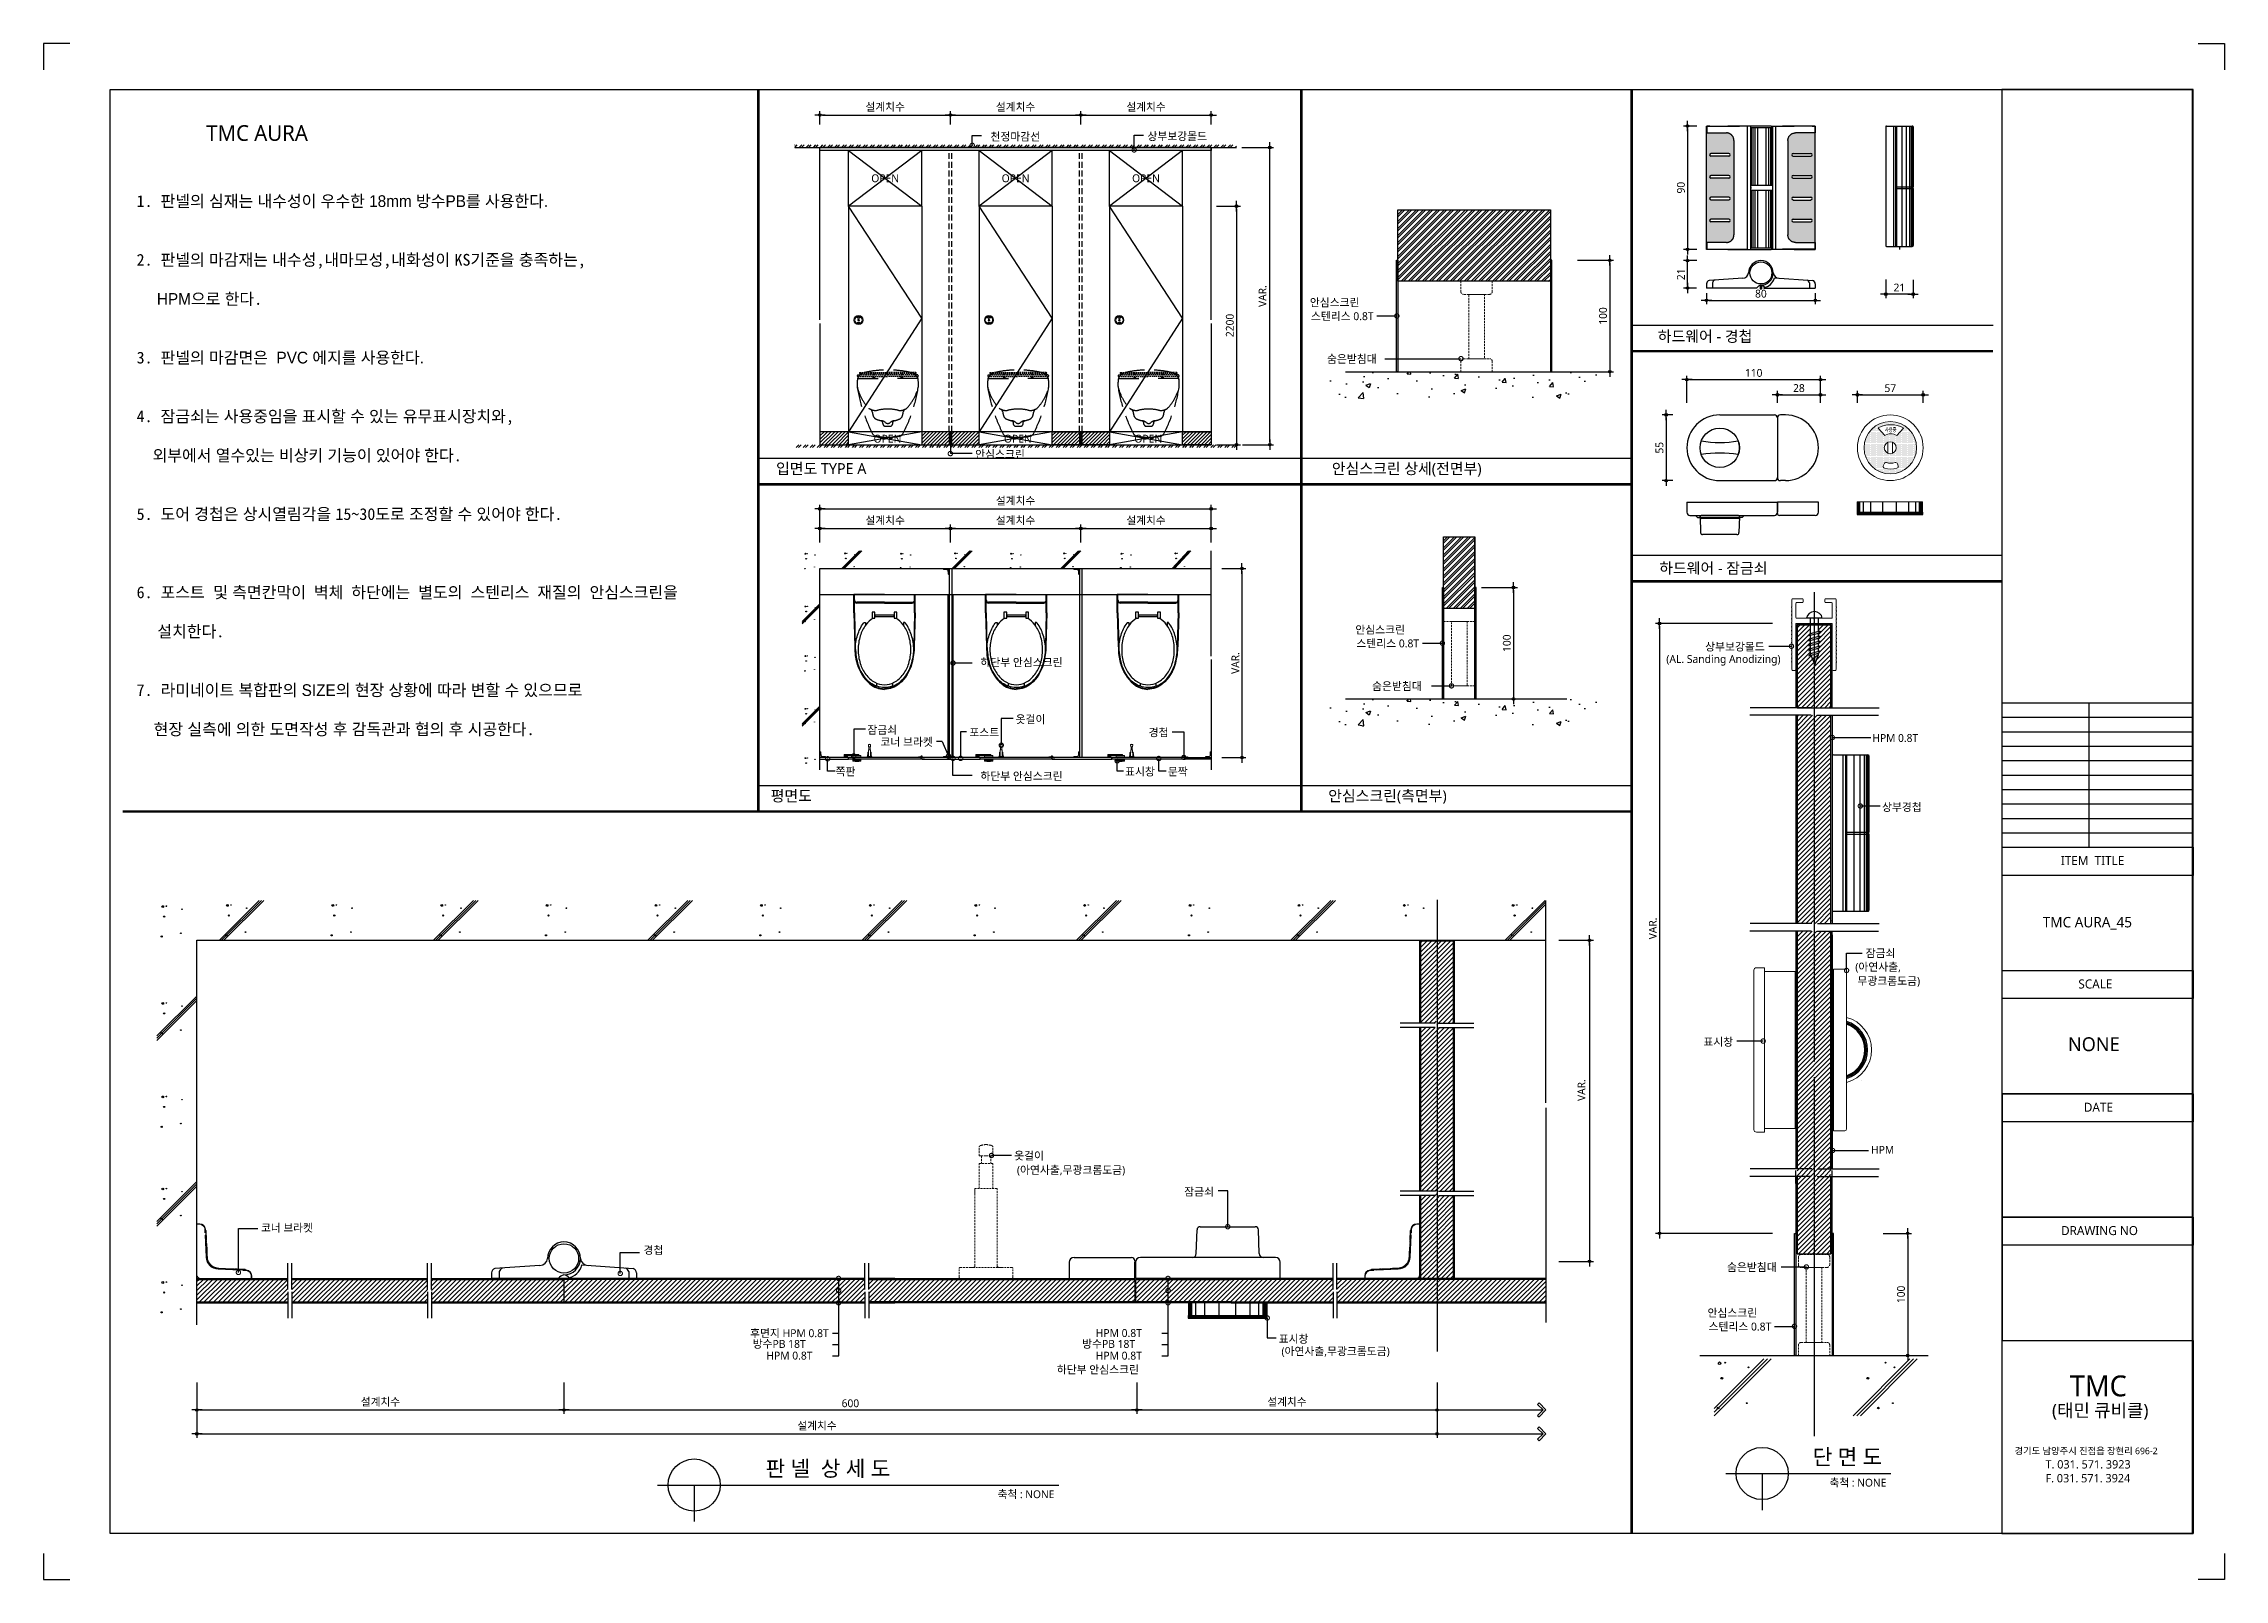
# Model space of a CAD drawing. Extents: x -256 to 8104, y -176 to 5714.
import ezdxf
from ezdxf.enums import TextEntityAlignment as Align

# ---------------------------------------------------------------- set-up
doc = ezdxf.new("R2010")
doc.units = 0
doc.header["$LTSCALE"] = 30
for name, pattern in [('CEN', [62, 60, -1, 0, -1]), ('HIDDEN', [0.375, 0.25, -0.125]), ('HIDDEN2', [4.7625, 3.175, -1.5875])]:
    doc.linetypes.add(name, pattern=pattern)
doc.layers.get('0').update_dxf_attribs({"linetype": 'CONTINUOUS'})
doc.layers.get('DEFPOINTS').update_dxf_attribs({"linetype": 'CONTINUOUS'})
for name, color, linetype in [('02---제품선', 4, 'CONTINUOUS'), ('0_toilet', 6, 'CONTINUOUS'), ('C', 2, 'CONTINUOUS'), ('curior-0Line', 252, 'CONTINUOUS'), ('DIM', 7, 'CONTINUOUS'), ('HAT', 8, 'CONTINUOUS'), ('HID', 9, 'HIDDEN'), ('jac text', 7, 'CONTINUOUS'), ('TIT', 3, 'CONTINUOUS'), ('경첩', 4, 'CONTINUOUS'), ('기타', 1, 'CONTINUOUS'), ('문자', 3, 'CONTINUOUS'), ('부자재', 4, 'CONTINUOUS'), ('상부보강몰드', 4, 'HIDDEN2'), ('옷걸이', 4, 'CONTINUOUS'), ('잠금쇠(회전형)', 4, 'CONTINUOUS'), ('중심선', 1, 'CEN'), ('치수', 1, 'CONTINUOUS'), ('판넬', 2, 'CONTINUOUS'), ('해치', 8, 'CONTINUOUS')]:
    doc.layers.add(name, color=color, linetype=linetype)
doc.styles.add('HDW', font='gulim.ttc')
doc.styles.add('돋움', font='malgun.ttf')
doc.dimstyles.new('10', dxfattribs={"dimscale": 10, "dimtxt": 3, "dimasz": 1, "dimexe": 1.5, "dimexo": 2, "dimgap": 1, "dimtad": 1, "dimdec": 0, "dimlunit": 6, "dimtxsty": '돋움', "dimblk": 'DIMDOT', "dimcen": -1, "dimdle": 1.5, "dimclrt": 3, "dimazin": 3, "dimtfac": 1, "dimtdec": 0, "dimtix": 1, "dimtmove": 2, "dimatfit": 3, "dimldrblk": 'DIMDOT', "dimarcsym": 0})
pattern_1 = [(45, (40000, -14000), (-8.980256, 8.980256), [])]

# ---------------------------------------------------------------- blocks, each defined once
blk = doc.blocks.new('DIMDOT')
at = {"linetype": 'Continuous'}
blk.add_line((-2, 0), (2, 0), dxfattribs=at)
for radius in [0.5, 0.25]:
    blk.add_circle((0, 0), radius, dxfattribs=at)
blk = doc.blocks.new('*D1205')
at = {"layer": 'DEFPOINTS', "color": 0}
for p in [(51041.7, -8440.4), (51541.7, -8384.1), (51541.7, -8440.4)]:
    blk.add_point(p, dxfattribs=at)
at = {"layer": 'DIM', "color": 0, "lineweight": -2, "ltscale": 10}
for p, q in [((51041.7, -8420.4), (51041.7, -8369.1)), ((51051.7, -8384.1), (51531.7, -8384.1)), ((51541.7, -8420.4), (51541.7, -8369.1))]:
    blk.add_line(p, q, dxfattribs=at)
at = {"layer": 'DIM', "color": 0, "lineweight": -2, "xscale": 10, "yscale": 10, "zscale": 10, "rotation": 180}
blk.add_blockref('DIMDOT', (51041.7, -8384.1), dxfattribs=at)
at = {"layer": 'DIM', "color": 0, "lineweight": -2, "xscale": 10, "yscale": 10, "zscale": 10}
blk.add_blockref('DIMDOT', (51541.7, -8384.1), dxfattribs=at)
at = {"layer": 'DIM', "color": 3, "insert": (51291.7, -8354.4), "char_height": 30, "attachment_point": 5, "style": '돋움'}
blk.add_mtext('설계치수', dxfattribs=at)
blk = doc.blocks.new('*D1206')
at = {"layer": 'DEFPOINTS', "color": 0}
for p in [(51541.7, -8440.4), (52041.7, -8384.1), (52041.7, -8440.4)]:
    blk.add_point(p, dxfattribs=at)
at = {"layer": 'DIM', "color": 0, "lineweight": -2, "ltscale": 10}
for p, q in [((51541.7, -8420.4), (51541.7, -8369.1)), ((51551.7, -8384.1), (52031.7, -8384.1)), ((52041.7, -8420.4), (52041.7, -8369.1))]:
    blk.add_line(p, q, dxfattribs=at)
at = {"layer": 'DIM', "color": 0, "lineweight": -2, "xscale": 10, "yscale": 10, "zscale": 10, "rotation": 180}
blk.add_blockref('DIMDOT', (51541.7, -8384.1), dxfattribs=at)
at = {"layer": 'DIM', "color": 0, "lineweight": -2, "xscale": 10, "yscale": 10, "zscale": 10}
blk.add_blockref('DIMDOT', (52041.7, -8384.1), dxfattribs=at)
at = {"layer": 'DIM', "color": 3, "insert": (51791.7, -8354.4), "char_height": 30, "attachment_point": 5, "style": '돋움'}
blk.add_mtext('설계치수', dxfattribs=at)
blk = doc.blocks.new('_DOTSMALL')
at = {"color": 0, "linetype": 'ByBlock', "const_width": 0.5}
blk.add_lwpolyline([(-0.0625, 0, 1), (0.0625, 0, 1)], format="xyb", close=True, dxfattribs=at)
blk = doc.blocks.new('A$C63EC304E')
at = {"layer": '치수', "color": 1, "xscale": 2.5, "yscale": 2.5, "zscale": 2.5, "rotation": 234.3098741996962}
blk.add_blockref('_DOTSMALL', (0.31, 0.31), dxfattribs=at)
blk = doc.blocks.new('A$C2BC9653E')
at = {"layer": '치수', "xscale": 0.3333333333333333, "yscale": 0.3333333333333333, "zscale": 0.3333333333333333}
blk.add_blockref('A$C63EC304E', (0, 0), dxfattribs=at)
blk = doc.blocks.new('A$C7FC71301')
at = {"layer": '치수', "rotation": 180}
blk.add_blockref('A$C2BC9653E', (0.21, 0.21), dxfattribs=at)
blk = doc.blocks.new('A$C4A20372B')
at = {"layer": '치수'}
blk.add_blockref('A$C7FC71301', (0, 0), dxfattribs=at)
blk = doc.blocks.new('A$C566469F5')
at = {"layer": '치수'}
blk.add_blockref('A$C4A20372B', (0, 0), dxfattribs=at)
blk = doc.blocks.new('A$C7E317CD4')
at = {"layer": '해치', "xscale": 2, "yscale": 2, "zscale": 2}
blk.add_blockref('A$C566469F5', (0, 0), dxfattribs=at)
blk = doc.blocks.new('A$C601D7F27')
at = {"layer": '치수'}
blk.add_blockref('A$C7E317CD4', (0, 0), dxfattribs=at)
blk = doc.blocks.new('A$C38802C08')
at = {"layer": '치수'}
blk.add_blockref('A$C601D7F27', (0, 0), dxfattribs=at)
blk = doc.blocks.new('*D1207')
at = {"layer": 'DEFPOINTS', "color": 0}
for p in [(52041.7, -8440.4), (52541.7, -8384.1), (52541.7, -8440.4)]:
    blk.add_point(p, dxfattribs=at)
at = {"layer": 'DIM', "color": 0, "lineweight": -2, "ltscale": 10}
for p, q in [((52041.7, -8420.4), (52041.7, -8369.1)), ((52051.7, -8384.1), (52531.7, -8384.1)), ((52541.7, -8420.4), (52541.7, -8369.1))]:
    blk.add_line(p, q, dxfattribs=at)
at = {"layer": 'DIM', "color": 0, "lineweight": -2, "xscale": 10, "yscale": 10, "zscale": 10, "rotation": 180}
blk.add_blockref('DIMDOT', (52041.7, -8384.1), dxfattribs=at)
at = {"layer": 'DIM', "color": 0, "lineweight": -2, "xscale": 10, "yscale": 10, "zscale": 10}
blk.add_blockref('DIMDOT', (52541.7, -8384.1), dxfattribs=at)
at = {"layer": 'DIM', "color": 3, "insert": (52291.7, -8354.4), "char_height": 30, "attachment_point": 5, "style": '돋움'}
blk.add_mtext('설계치수', dxfattribs=at)
blk = doc.blocks.new('*D1208')
at = {"layer": 'DEFPOINTS', "color": 0}
for p in [(52541.7, -8733.3), (52541.7, -9648.3), (52638.6, -9648.3)]:
    blk.add_point(p, dxfattribs=at)
at = {"layer": 'DIM', "color": 0, "lineweight": -2, "ltscale": 10}
for p, q in [((52561.7, -8733.3), (52653.6, -8733.3)), ((52638.6, -8743.3), (52638.6, -9638.3)), ((52561.7, -9648.3), (52653.6, -9648.3))]:
    blk.add_line(p, q, dxfattribs=at)
at = {"layer": 'DIM', "color": 0, "lineweight": -2, "xscale": 10, "yscale": 10, "zscale": 10}
for p, rotation in [((52638.6, -8733.3), 90), ((52638.6, -9648.3), 270)]:
    blk.add_blockref('DIMDOT', p, dxfattribs=dict(at, rotation=rotation))
at = {"layer": 'DIM', "color": 3, "insert": (52613.1, -9190.8), "char_height": 30, "attachment_point": 5, "rotation": 90, "style": '돋움'}
blk.add_mtext('2200', dxfattribs=at)
blk = doc.blocks.new('*D1209')
at = {"layer": 'DEFPOINTS', "color": 0}
for p in [(52562.7, -10123.2), (52562.7, -10848.2), (52659.6, -10848.2)]:
    blk.add_point(p, dxfattribs=at)
at = {"layer": 'DIM', "color": 0, "lineweight": -2, "ltscale": 10}
for p, q in [((52582.7, -10123.2), (52674.6, -10123.2)), ((52659.6, -10133.2), (52659.6, -10838.2)), ((52582.7, -10848.2), (52674.6, -10848.2))]:
    blk.add_line(p, q, dxfattribs=at)
at = {"layer": 'DIM', "color": 0, "lineweight": -2, "xscale": 10, "yscale": 10, "zscale": 10}
for p, rotation in [((52659.6, -10123.2), 90), ((52659.6, -10848.2), 270)]:
    blk.add_blockref('DIMDOT', p, dxfattribs=dict(at, rotation=rotation))
at = {"layer": 'DIM', "color": 3, "insert": (52634.4, -10485.7), "char_height": 30, "attachment_point": 5, "rotation": 90, "style": '돋움'}
blk.add_mtext('VAR.', dxfattribs=at)
blk = doc.blocks.new('*D1210')
at = {"layer": 'DEFPOINTS', "color": 0}
for p in [(52541.7, -9969.6), (52041.7, -10042.7), (52541.7, -10042.7)]:
    blk.add_point(p, dxfattribs=at)
at = {"layer": 'DIM', "color": 0, "lineweight": -2, "ltscale": 10}
for p, q in [((52041.7, -10022.7), (52041.7, -9954.6)), ((52051.7, -9969.6), (52531.7, -9969.6)), ((52541.7, -10022.7), (52541.7, -9954.6))]:
    blk.add_line(p, q, dxfattribs=at)
at = {"layer": 'DIM', "color": 0, "lineweight": -2, "xscale": 10, "yscale": 10, "zscale": 10, "rotation": 180}
blk.add_blockref('DIMDOT', (52041.7, -9969.6), dxfattribs=at)
at = {"layer": 'DIM', "color": 0, "lineweight": -2, "xscale": 10, "yscale": 10, "zscale": 10}
blk.add_blockref('DIMDOT', (52541.7, -9969.6), dxfattribs=at)
at = {"layer": 'DIM', "color": 3, "insert": (52291.7, -9940), "char_height": 30, "attachment_point": 5, "style": '돋움'}
blk.add_mtext('설계치수', dxfattribs=at)
blk = doc.blocks.new('*D1211')
at = {"layer": 'DEFPOINTS', "color": 0}
for p in [(52541.7, -9894.3), (51041.7, -10042.7), (52541.7, -10042.7)]:
    blk.add_point(p, dxfattribs=at)
at = {"layer": 'DIM', "color": 0, "lineweight": -2, "ltscale": 10}
for p, q in [((51041.7, -10022.7), (51041.7, -9879.3)), ((51051.7, -9894.3), (52531.7, -9894.3)), ((52541.7, -10022.7), (52541.7, -9879.3))]:
    blk.add_line(p, q, dxfattribs=at)
at = {"layer": 'DIM', "color": 0, "lineweight": -2, "xscale": 10, "yscale": 10, "zscale": 10, "rotation": 180}
blk.add_blockref('DIMDOT', (51041.7, -9894.3), dxfattribs=at)
at = {"layer": 'DIM', "color": 0, "lineweight": -2, "xscale": 10, "yscale": 10, "zscale": 10}
blk.add_blockref('DIMDOT', (52541.7, -9894.3), dxfattribs=at)
at = {"layer": 'DIM', "color": 3, "insert": (51791.7, -9864.6), "char_height": 30, "attachment_point": 5, "style": '돋움'}
blk.add_mtext('설계치수', dxfattribs=at)
blk = doc.blocks.new('*D1212')
at = {"layer": 'DEFPOINTS', "color": 0}
for p in [(52041.7, -9969.6), (51541.7, -10042.7), (52041.7, -10042.7)]:
    blk.add_point(p, dxfattribs=at)
at = {"layer": 'DIM', "color": 0, "lineweight": -2, "ltscale": 10}
for p, q in [((51541.7, -10022.7), (51541.7, -9954.6)), ((51551.7, -9969.6), (52031.7, -9969.6)), ((52041.7, -10022.7), (52041.7, -9954.6))]:
    blk.add_line(p, q, dxfattribs=at)
at = {"layer": 'DIM', "color": 0, "lineweight": -2, "xscale": 10, "yscale": 10, "zscale": 10, "rotation": 180}
blk.add_blockref('DIMDOT', (51541.7, -9969.6), dxfattribs=at)
at = {"layer": 'DIM', "color": 0, "lineweight": -2, "xscale": 10, "yscale": 10, "zscale": 10}
blk.add_blockref('DIMDOT', (52041.7, -9969.6), dxfattribs=at)
at = {"layer": 'DIM', "color": 3, "insert": (51791.7, -9940), "char_height": 30, "attachment_point": 5, "style": '돋움'}
blk.add_mtext('설계치수', dxfattribs=at)
blk = doc.blocks.new('*D1213')
at = {"layer": 'DEFPOINTS', "color": 0}
for p in [(51541.7, -9969.6), (51041.7, -10042.7), (51541.7, -10042.7)]:
    blk.add_point(p, dxfattribs=at)
at = {"layer": 'DIM', "color": 0, "lineweight": -2, "ltscale": 10}
for p, q in [((51041.7, -10022.7), (51041.7, -9954.6)), ((51051.7, -9969.6), (51531.7, -9969.6)), ((51541.7, -10022.7), (51541.7, -9954.6))]:
    blk.add_line(p, q, dxfattribs=at)
at = {"layer": 'DIM', "color": 0, "lineweight": -2, "xscale": 10, "yscale": 10, "zscale": 10, "rotation": 180}
blk.add_blockref('DIMDOT', (51041.7, -9969.6), dxfattribs=at)
at = {"layer": 'DIM', "color": 0, "lineweight": -2, "xscale": 10, "yscale": 10, "zscale": 10}
blk.add_blockref('DIMDOT', (51541.7, -9969.6), dxfattribs=at)
at = {"layer": 'DIM', "color": 3, "insert": (51291.7, -9940), "char_height": 30, "attachment_point": 5, "style": '돋움'}
blk.add_mtext('설계치수', dxfattribs=at)
blk = doc.blocks.new('*D1214')
at = {"layer": 'DEFPOINTS', "color": 0}
for p in [(48653.4, -13224.5), (50060.5, -13224.5), (50060.5, -13350.2)]:
    blk.add_point(p, dxfattribs=at)
at = {"layer": 'DIM', "color": 0, "lineweight": -2, "ltscale": 10}
for p, q in [((48653.4, -13244.5), (48653.4, -13365.2)), ((50060.5, -13244.5), (50060.5, -13365.2)), ((48663.4, -13350.2), (50050.5, -13350.2))]:
    blk.add_line(p, q, dxfattribs=at)
at = {"layer": 'DIM', "color": 0, "lineweight": -2, "xscale": 10, "yscale": 10, "zscale": 10, "rotation": 180}
blk.add_blockref('DIMDOT', (48653.4, -13350.2), dxfattribs=at)
at = {"layer": 'DIM', "color": 0, "lineweight": -2, "xscale": 10, "yscale": 10, "zscale": 10}
blk.add_blockref('DIMDOT', (50060.5, -13350.2), dxfattribs=at)
at = {"layer": 'DIM', "color": 3, "insert": (49357, -13320.5), "char_height": 30, "attachment_point": 5, "style": '돋움'}
blk.add_mtext('설계치수', dxfattribs=at)
blk = doc.blocks.new('*D1215')
at = {"layer": 'DEFPOINTS', "color": 0}
for p in [(48653.4, -13224.5), (53407.3, -13224.5), (53407.3, -13441.7)]:
    blk.add_point(p, dxfattribs=at)
at = {"layer": 'DIM', "color": 0, "lineweight": -2, "ltscale": 10}
for p, q in [((48653.4, -13244.5), (48653.4, -13456.7)), ((53407.3, -13244.5), (53407.3, -13456.7)), ((48663.4, -13441.7), (53397.3, -13441.7))]:
    blk.add_line(p, q, dxfattribs=at)
at = {"layer": 'DIM', "color": 0, "lineweight": -2, "xscale": 10, "yscale": 10, "zscale": 10, "rotation": 180}
blk.add_blockref('DIMDOT', (48653.4, -13441.7), dxfattribs=at)
at = {"layer": 'DIM', "color": 0, "lineweight": -2, "xscale": 10, "yscale": 10, "zscale": 10}
blk.add_blockref('DIMDOT', (53407.3, -13441.7), dxfattribs=at)
at = {"layer": 'DIM', "color": 3, "insert": (51030.4, -13412), "char_height": 30, "attachment_point": 5, "style": '돋움'}
blk.add_mtext('설계치수', dxfattribs=at)
blk = doc.blocks.new('*D1216')
at = {"layer": 'DEFPOINTS', "color": 0}
for p in [(52256.5, -13224.5), (53407.3, -13224.5), (53407.3, -13350.2)]:
    blk.add_point(p, dxfattribs=at)
at = {"layer": 'DIM', "color": 0, "lineweight": -2, "ltscale": 10}
for p, q in [((52256.5, -13244.5), (52256.5, -13365.2)), ((53407.3, -13244.5), (53407.3, -13365.2)), ((52266.5, -13350.2), (53397.3, -13350.2))]:
    blk.add_line(p, q, dxfattribs=at)
at = {"layer": 'DIM', "color": 0, "lineweight": -2, "xscale": 10, "yscale": 10, "zscale": 10, "rotation": 180}
blk.add_blockref('DIMDOT', (52256.5, -13350.2), dxfattribs=at)
at = {"layer": 'DIM', "color": 0, "lineweight": -2, "xscale": 10, "yscale": 10, "zscale": 10}
blk.add_blockref('DIMDOT', (53407.3, -13350.2), dxfattribs=at)
at = {"layer": 'DIM', "color": 3, "insert": (52831.9, -13320.5), "char_height": 30, "attachment_point": 5, "style": '돋움'}
blk.add_mtext('설계치수', dxfattribs=at)
blk = doc.blocks.new('*D1217')
at = {"layer": 'DEFPOINTS', "color": 0}
for p in [(50060.5, -13224.5), (52256.5, -13224.5), (52256.5, -13350.2)]:
    blk.add_point(p, dxfattribs=at)
at = {"layer": 'DIM', "color": 0, "lineweight": -2, "ltscale": 10}
for p, q in [((50060.5, -13244.5), (50060.5, -13365.2)), ((52256.5, -13244.5), (52256.5, -13365.2)), ((50070.5, -13350.2), (52246.5, -13350.2))]:
    blk.add_line(p, q, dxfattribs=at)
at = {"layer": 'DIM', "color": 0, "lineweight": -2, "xscale": 10, "yscale": 10, "zscale": 10, "rotation": 180}
blk.add_blockref('DIMDOT', (50060.5, -13350.2), dxfattribs=at)
at = {"layer": 'DIM', "color": 0, "lineweight": -2, "xscale": 10, "yscale": 10, "zscale": 10}
blk.add_blockref('DIMDOT', (52256.5, -13350.2), dxfattribs=at)
at = {"layer": 'DIM', "color": 3, "insert": (51158.5, -13324.7), "char_height": 30, "attachment_point": 5, "style": '돋움'}
blk.add_mtext('600', dxfattribs=at)
blk = doc.blocks.new('A$C06B31977')
for p, q in [((1.26, 11.06), (1.26, 21.17)), ((1.26, 10.11), (1.26, 0))]:
    blk.add_line(p, q)
blk = doc.blocks.new('*D1218')
at = {"layer": 'DEFPOINTS', "color": 0}
for p in [(53854.1, -11548.8), (53854.1, -12780.2), (53992, -12780.2)]:
    blk.add_point(p, dxfattribs=at)
at = {"layer": 'DIM', "color": 0, "lineweight": -2, "ltscale": 10}
for p, q in [((53874.1, -11548.8), (54007, -11548.8)), ((53992, -11558.8), (53992, -12770.2)), ((53874.1, -12780.2), (54007, -12780.2))]:
    blk.add_line(p, q, dxfattribs=at)
at = {"layer": 'DIM', "color": 0, "lineweight": -2, "xscale": 10, "yscale": 10, "zscale": 10}
for p, rotation in [((53992, -11548.8), 90), ((53992, -12780.2), 270)]:
    blk.add_blockref('DIMDOT', p, dxfattribs=dict(at, rotation=rotation))
at = {"layer": 'DIM', "color": 3, "insert": (53961.2, -12123.6), "char_height": 30, "attachment_point": 5, "rotation": 90, "style": '돋움'}
blk.add_mtext('VAR.', dxfattribs=at)
blk = doc.blocks.new('A$C13EB2441')
for p, q in [((0.84, 7.37), (0.84, 14.11)), ((0.84, 6.74), (0.84, 0))]:
    blk.add_line(p, q)
blk = doc.blocks.new('*D1219')
at = {"layer": 'DEFPOINTS', "color": 0}
for p in [(54877.2, -9398.7), (54365.2, -9507.3), (54877.2, -9507.3)]:
    blk.add_point(p, dxfattribs=at)
at = {"layer": 'DIM', "color": 0, "lineweight": -2, "ltscale": 10}
for p, q in [((54365.2, -9487.3), (54365.2, -9383.7)), ((54375.2, -9398.7), (54867.2, -9398.7)), ((54877.2, -9487.3), (54877.2, -9383.7))]:
    blk.add_line(p, q, dxfattribs=at)
at = {"layer": 'DIM', "color": 0, "lineweight": -2, "xscale": 10, "yscale": 10, "zscale": 10, "rotation": 180}
blk.add_blockref('DIMDOT', (54365.2, -9398.7), dxfattribs=at)
at = {"layer": 'DIM', "color": 0, "lineweight": -2, "xscale": 10, "yscale": 10, "zscale": 10}
blk.add_blockref('DIMDOT', (54877.2, -9398.7), dxfattribs=at)
at = {"layer": 'DIM', "color": 3, "insert": (54621.2, -9373.1), "char_height": 30, "attachment_point": 5, "style": '돋움'}
blk.add_mtext('110', dxfattribs=at)
blk = doc.blocks.new('*D1220')
at = {"layer": 'DEFPOINTS', "color": 0}
for p in [(54712.2, -9507.3), (54877.2, -9456.7), (54877.2, -9507.3)]:
    blk.add_point(p, dxfattribs=at)
at = {"layer": 'DIM', "color": 0, "lineweight": -2, "ltscale": 10}
for p, q in [((54712.2, -9487.3), (54712.2, -9441.7)), ((54877.2, -9487.3), (54877.2, -9441.7)), ((54722.2, -9456.7), (54867.2, -9456.7))]:
    blk.add_line(p, q, dxfattribs=at)
at = {"layer": 'DIM', "color": 0, "lineweight": -2, "xscale": 10, "yscale": 10, "zscale": 10, "rotation": 180}
blk.add_blockref('DIMDOT', (54712.2, -9456.7), dxfattribs=at)
at = {"layer": 'DIM', "color": 0, "lineweight": -2, "xscale": 10, "yscale": 10, "zscale": 10}
blk.add_blockref('DIMDOT', (54877.2, -9456.7), dxfattribs=at)
at = {"layer": 'DIM', "color": 3, "insert": (54794.7, -9431.2), "char_height": 30, "attachment_point": 5, "style": '돋움'}
blk.add_mtext('28', dxfattribs=at)
blk = doc.blocks.new('*D1221')
at = {"layer": 'DEFPOINTS', "color": 0}
for p in [(55018.9, -9507.3), (55270.9, -9456.7), (55270.9, -9507.3)]:
    blk.add_point(p, dxfattribs=at)
at = {"layer": 'DIM', "color": 0, "lineweight": -2, "ltscale": 10}
for p, q in [((55018.9, -9487.3), (55018.9, -9441.7)), ((55270.9, -9487.3), (55270.9, -9441.7)), ((55028.9, -9456.7), (55260.9, -9456.7))]:
    blk.add_line(p, q, dxfattribs=at)
at = {"layer": 'DIM', "color": 0, "lineweight": -2, "xscale": 10, "yscale": 10, "zscale": 10, "rotation": 180}
blk.add_blockref('DIMDOT', (55018.9, -9456.7), dxfattribs=at)
at = {"layer": 'DIM', "color": 0, "lineweight": -2, "xscale": 10, "yscale": 10, "zscale": 10}
blk.add_blockref('DIMDOT', (55270.9, -9456.7), dxfattribs=at)
at = {"layer": 'DIM', "color": 3, "insert": (55144.9, -9431.4), "char_height": 30, "attachment_point": 5, "style": '돋움'}
blk.add_mtext('57', dxfattribs=at)
blk = doc.blocks.new('*D1222')
at = {"layer": 'DEFPOINTS', "color": 0}
for p in [(54422.8, -8426), (54367.8, -8899.1), (54422.8, -8899.1)]:
    blk.add_point(p, dxfattribs=at)
at = {"layer": 'DIM', "color": 0, "lineweight": -2, "ltscale": 10}
for p, q in [((54402.8, -8426), (54352.8, -8426)), ((54367.8, -8436), (54367.8, -8889.1)), ((54402.8, -8899.1), (54352.8, -8899.1))]:
    blk.add_line(p, q, dxfattribs=at)
at = {"layer": 'DIM', "color": 0, "lineweight": -2, "xscale": 10, "yscale": 10, "zscale": 10}
for p, rotation in [((54367.8, -8426), 90), ((54367.8, -8899.1), 270)]:
    blk.add_blockref('DIMDOT', p, dxfattribs=dict(at, rotation=rotation))
at = {"layer": 'DIM', "color": 3, "insert": (54342.3, -8662.5), "char_height": 30, "attachment_point": 5, "rotation": 90, "style": '돋움'}
blk.add_mtext('90', dxfattribs=at)
blk = doc.blocks.new('*D1223')
at = {"layer": 'DEFPOINTS', "color": 0}
for p in [(54440.4, -9047.3), (54857.5, -9047.3), (54857.5, -9094.7)]:
    blk.add_point(p, dxfattribs=at)
at = {"layer": 'DIM', "color": 0, "lineweight": -2, "ltscale": 10}
for p, q in [((54440.4, -9067.3), (54440.4, -9109.7)), ((54450.4, -9094.7), (54847.5, -9094.7)), ((54857.5, -9067.3), (54857.5, -9109.7))]:
    blk.add_line(p, q, dxfattribs=at)
at = {"layer": 'DIM', "color": 0, "lineweight": -2, "xscale": 10, "yscale": 10, "zscale": 10, "rotation": 180}
blk.add_blockref('DIMDOT', (54440.4, -9094.7), dxfattribs=at)
at = {"layer": 'DIM', "color": 0, "lineweight": -2, "xscale": 10, "yscale": 10, "zscale": 10}
blk.add_blockref('DIMDOT', (54857.5, -9094.7), dxfattribs=at)
at = {"layer": 'DIM', "color": 3, "insert": (54648.9, -9069.2), "char_height": 30, "attachment_point": 5, "style": '돋움'}
blk.add_mtext('80', dxfattribs=at)
blk = doc.blocks.new('*D1224')
at = {"layer": 'DEFPOINTS', "color": 0}
for p in [(54367.8, -8942.3), (54422.8, -8942.3), (54422.1, -9047.3)]:
    blk.add_point(p, dxfattribs=at)
at = {"layer": 'DIM', "color": 0, "lineweight": -2, "ltscale": 10}
for p, q in [((54402.8, -8942.3), (54352.8, -8942.3)), ((54367.8, -9037.3), (54367.8, -8952.3)), ((54402.1, -9047.3), (54352.8, -9047.3))]:
    blk.add_line(p, q, dxfattribs=at)
at = {"layer": 'DIM', "color": 0, "lineweight": -2, "xscale": 10, "yscale": 10, "zscale": 10}
for p, rotation in [((54367.8, -8942.3), 90), ((54367.8, -9047.3), 270)]:
    blk.add_blockref('DIMDOT', p, dxfattribs=dict(at, rotation=rotation))
at = {"layer": 'DIM', "color": 3, "insert": (54342.5, -8994.8), "char_height": 30, "attachment_point": 5, "rotation": 90, "style": '돋움'}
blk.add_mtext('21', dxfattribs=at)
blk = doc.blocks.new('*D1225')
at = {"layer": 'DEFPOINTS', "color": 0}
for p in [(55127.3, -8995.1), (55232.3, -8995.9), (55127.3, -9070.8)]:
    blk.add_point(p, dxfattribs=at)
at = {"layer": 'DIM', "color": 0, "lineweight": -2, "ltscale": 10}
for p, q in [((55127.3, -9015.1), (55127.3, -9085.8)), ((55232.3, -9015.9), (55232.3, -9085.8)), ((55222.3, -9070.8), (55137.3, -9070.8))]:
    blk.add_line(p, q, dxfattribs=at)
at = {"layer": 'DIM', "color": 0, "lineweight": -2, "xscale": 10, "yscale": 10, "zscale": 10, "rotation": 180}
blk.add_blockref('DIMDOT', (55127.3, -9070.8), dxfattribs=at)
at = {"layer": 'DIM', "color": 0, "lineweight": -2, "xscale": 10, "yscale": 10, "zscale": 10}
blk.add_blockref('DIMDOT', (55232.3, -9070.8), dxfattribs=at)
at = {"layer": 'DIM', "color": 3, "insert": (55179.8, -9045.5), "char_height": 30, "attachment_point": 5, "style": '돋움'}
blk.add_mtext('21', dxfattribs=at)
blk = doc.blocks.new('A$C10E41893')
at = {"layer": '부자재'}
for p, q in [((6, 0), (6, 196)), ((123, 196), (6, 196)), ((123, 192), (6, 192)), ((55, 0), (55, 177)), ((61, 0), (61, 177)), ((6, 0), (6, -196)), ((55, 0), (55, -177)), ((61, 0), (61, -177)), ((123, -192), (6, -192)), ((123, -196), (6, -196))]:
    blk.add_line(p, q, dxfattribs=at)
for points in [[(123, 196, -0.012538), (123, 196), (335, 190, -0.055395), (445, 175, -0.154276), (577, 93, -0.179504), (612, 0, -0.179504)], [(123, 192, -0.012538), (123, 192), (335, 187, -0.055395), (444, 172, -0.154276), (574, 91, -0.179504), (608, 0, -0.179504)], [(157, -72, 0.089162), (200, -119, 0.085733), (270, -155, 0.075373), (359, -168, 0.075373), (447, -155, 0.085733), (517, -119, 0.106084), (567, -62, 0.126931), (583, 0, 0.126931), (567, 62, 0.106084), (517, 119, 0.085733), (447, 155, 0.075373), (359, 168, 0.075373), (270, 155, 0.085733), (200, 119, 0.089162), (157, 72)], [(572, 51), (589, 51), (589, 60, 0.021185), (583, 71, 0.106084), (528, 134, 0.085733), (453, 172, 0.075373), (359, 187, 0.075373), (265, 172, 0.085733), (189, 134, 0.007337), (184, 130), (184, 122), (205, 122)], [(123, -196, 0.012538), (123, -196), (335, -190, 0.055395), (445, -175, 0.154276), (577, -93, 0.179504), (612, 0, 0.179504)], [(123, -192, 0.012538), (123, -192), (335, -187, 0.055395), (444, -172, 0.154276), (574, -91, 0.179504), (608, 0, 0.179504)], [(589, -51, 0.090214), (598, 0, 0.090214), (589, 51, 0.106084)], [(572, -51), (589, -51), (589, -60, -0.021185), (583, -71, -0.106084), (528, -134, -0.085733), (453, -172, -0.075373), (359, -187, -0.075373), (265, -172, -0.085733), (189, -134, -0.007337), (184, -130), (184, -122), (205, -122)]]:
    blk.add_lwpolyline(points, format="xyb", dxfattribs=at)
blk.add_lwpolyline([(138, -61), (119, -61), (119, -79), (157, -79), (157, -61), (138, -61), (147, -61), (147, 61), (138, 61), (157, 61), (157, 79), (119, 79), (119, 61), (138, 61), (138, -61), (119, -61)], dxfattribs=at)
for centre, start, end in [((40, 177), 0, 90), ((46, 177), 0, 90), ((40, -177), 270, 0), ((46, -177), 270, 0)]:
    blk.add_arc(centre, 15, start, end, dxfattribs=at)
blk = doc.blocks.new('A$C460A2A32')
at = {"color": 0}
for p, q in [((3, 20), (0, 16)), ((3, 20), (9, 20)), ((4, 10), (162, 10)), ((9, 20), (162, 20)), ((13, 32), (11, 30)), ((13, 32), (162, 32)), ((13, 27), (162, 27)), ((312, 32), (162, 32)), ((312, 27), (162, 27)), ((316, 20), (162, 20)), ((321, 10), (162, 10)), ((312, 32), (313, 30)), ((322, 20), (316, 20)), ((322, 20), (324, 16))]:
    blk.add_line(p, q, dxfattribs=at)
for centre, radius, start, end in [((4, 14), 4, 150.0107, 270), ((13, 29), 2, 135, 270), ((109, 28), 26, 182.6717, 198.4118), ((109, 10), 26, 180, 202.6199), ((107, 28), 23, 183.0205, 200.9186), ((107, 10), 23, 180, 205.7715), ((69, 10), 23, 334.2285, 0), ((69, 28), 23, 339.0814, 356.9795), ((67, 10), 26, 337.3801, 0), ((67, 28), 26, 341.5882, 357.3283), ((257, 10), 26, 180, 202.6199), ((257, 28), 26, 182.6717, 198.4118), ((256, 28), 23, 183.0205, 200.9186), ((256, 10), 23, 180, 205.7715), ((217, 10), 23, 334.2285, 0), ((217, 28), 23, 339.0814, 356.9795), ((216, 28), 26, 341.5882, 357.3283), ((216, 10), 26, 337.3801, 0), ((312, 29), 2, 270, 45), ((321, 14), 4, 270, 29.9893)]:
    blk.add_arc(centre, radius, start, end, dxfattribs=at)
blk = doc.blocks.new('*D1226')
at = {"layer": 'DEFPOINTS', "color": 0}
for p in [(54330.9, -9533.9), (54285.2, -9785.9), (54330.9, -9785.9)]:
    blk.add_point(p, dxfattribs=at)
at = {"layer": 'DIM', "color": 0, "lineweight": -2, "ltscale": 10}
for p, q in [((54310.9, -9533.9), (54270.2, -9533.9)), ((54285.2, -9543.9), (54285.2, -9775.9)), ((54310.9, -9785.9), (54270.2, -9785.9))]:
    blk.add_line(p, q, dxfattribs=at)
at = {"layer": 'DIM', "color": 0, "lineweight": -2, "xscale": 10, "yscale": 10, "zscale": 10}
for p, rotation in [((54285.2, -9533.9), 90), ((54285.2, -9785.9), 270)]:
    blk.add_blockref('DIMDOT', p, dxfattribs=dict(at, rotation=rotation))
at = {"layer": 'DIM', "color": 3, "insert": (54259.9, -9659.9), "char_height": 30, "attachment_point": 5, "rotation": 90, "style": '돋움'}
blk.add_mtext('55', dxfattribs=at)
blk = doc.blocks.new('*D1227')
at = {"layer": 'DEFPOINTS', "color": 0}
for p in [(54712.9, -10333.9), (54260.1, -12672.9), (54712.9, -12672.9)]:
    blk.add_point(p, dxfattribs=at)
at = {"layer": 'DIM', "color": 0, "lineweight": -2, "ltscale": 10}
for p, q in [((54692.9, -10333.9), (54245.1, -10333.9)), ((54260.1, -10343.9), (54260.1, -12662.9)), ((54692.9, -12672.9), (54245.1, -12672.9))]:
    blk.add_line(p, q, dxfattribs=at)
at = {"layer": 'DIM', "color": 0, "lineweight": -2, "xscale": 10, "yscale": 10, "zscale": 10}
for p, rotation in [((54260.1, -10333.9), 90), ((54260.1, -12672.9), 270)]:
    blk.add_blockref('DIMDOT', p, dxfattribs=dict(at, rotation=rotation))
at = {"layer": 'DIM', "color": 3, "insert": (54234.8, -11503.4), "char_height": 30, "attachment_point": 5, "rotation": 90, "style": '돋움'}
blk.add_mtext('VAR.', dxfattribs=at)
blk = doc.blocks.new('*D1228')
at = {"layer": 'DEFPOINTS', "color": 0}
for p in [(55097.3, -12672.8), (55097.3, -13141.1), (55211.6, -13141.1)]:
    blk.add_point(p, dxfattribs=at)
at = {"layer": 'DIM', "color": 0, "lineweight": -2, "ltscale": 10}
for p, q in [((55117.3, -12672.8), (55226.6, -12672.8)), ((55211.6, -12682.8), (55211.6, -13131.1)), ((55117.3, -13141.1), (55226.6, -13141.1))]:
    blk.add_line(p, q, dxfattribs=at)
at = {"layer": 'DIM', "color": 0, "lineweight": -2, "xscale": 10, "yscale": 10, "zscale": 10}
for p, rotation in [((55211.6, -12672.8), 90), ((55211.6, -13141.1), 270)]:
    blk.add_blockref('DIMDOT', p, dxfattribs=dict(at, rotation=rotation))
at = {"layer": 'DIM', "color": 3, "insert": (55186, -12907), "char_height": 30, "attachment_point": 5, "rotation": 90, "style": '돋움'}
blk.add_mtext('100', dxfattribs=at)
blk = doc.blocks.new('*D1229')
at = {"layer": 'DEFPOINTS', "color": 0}
for p in [(53557.7, -10195.8), (53557.7, -10623.3), (53700.6, -10623.3)]:
    blk.add_point(p, dxfattribs=at)
at = {"layer": 'DIM', "color": 0, "lineweight": -2, "ltscale": 10}
for p, q in [((53577.7, -10195.8), (53715.6, -10195.8)), ((53700.6, -10205.8), (53700.6, -10613.3)), ((53577.7, -10623.3), (53715.6, -10623.3))]:
    blk.add_line(p, q, dxfattribs=at)
at = {"layer": 'DIM', "color": 0, "lineweight": -2, "xscale": 10, "yscale": 10, "zscale": 10}
for p, rotation in [((53700.6, -10195.8), 90), ((53700.6, -10623.3), 270)]:
    blk.add_blockref('DIMDOT', p, dxfattribs=dict(at, rotation=rotation))
at = {"layer": 'DIM', "color": 3, "insert": (53675, -10409.5), "char_height": 30, "attachment_point": 5, "rotation": 90, "style": '돋움'}
blk.add_mtext('100', dxfattribs=at)
blk = doc.blocks.new('*D1230')
at = {"layer": 'DEFPOINTS', "color": 0}
for p in [(53926.4, -8940.9), (53926.4, -9368.3), (54069.3, -9368.3)]:
    blk.add_point(p, dxfattribs=at)
at = {"layer": 'DIM', "color": 0, "lineweight": -2, "ltscale": 10}
for p, q in [((53946.4, -8940.9), (54084.3, -8940.9)), ((54069.3, -8950.9), (54069.3, -9358.3)), ((53946.4, -9368.3), (54084.3, -9368.3))]:
    blk.add_line(p, q, dxfattribs=at)
at = {"layer": 'DIM', "color": 0, "lineweight": -2, "xscale": 10, "yscale": 10, "zscale": 10}
for p, rotation in [((54069.3, -8940.9), 90), ((54069.3, -9368.3), 270)]:
    blk.add_blockref('DIMDOT', p, dxfattribs=dict(at, rotation=rotation))
at = {"layer": 'DIM', "color": 3, "insert": (54043.7, -9154.6), "char_height": 30, "attachment_point": 5, "rotation": 90, "style": '돋움'}
blk.add_mtext('100', dxfattribs=at)
blk = doc.blocks.new('*D1231')
at = {"layer": 'DEFPOINTS', "color": 0}
for p in [(52638.6, -8508.5), (52766, -8508.5), (52641.1, -9648.3)]:
    blk.add_point(p, dxfattribs=at)
at = {"layer": 'DIM', "color": 0, "lineweight": -2, "ltscale": 10}
for p, q in [((52658.6, -8508.5), (52781, -8508.5)), ((52766, -9638.3), (52766, -8518.5)), ((52661.1, -9648.3), (52781, -9648.3))]:
    blk.add_line(p, q, dxfattribs=at)
at = {"layer": 'DIM', "color": 0, "lineweight": -2, "xscale": 10, "yscale": 10, "zscale": 10}
for p, rotation in [((52766, -8508.5), 90), ((52766, -9648.3), 270)]:
    blk.add_blockref('DIMDOT', p, dxfattribs=dict(at, rotation=rotation))
at = {"layer": 'DIM', "color": 3, "insert": (52738.7, -9078.4), "char_height": 30, "attachment_point": 5, "rotation": 90, "style": '돋움'}
blk.add_mtext('VAR.', dxfattribs=at)
blk = doc.blocks.new('AURA_45', base_point=(48321.5, -13824.2))
h = blk.add_hatch()
h.set_pattern_fill('ANSI31', color=3, scale=3, angle=180)
h.set_pattern_definition([(225, (48360, -14000), (6.735192, -6.735192), [])])
h.paths.add_polyline_path([(51151.7, -9598.3), (51041.7, -9598.3), (51041.7, -9648.3), (51151.7, -9648.3)])
h.paths.add_polyline_path([(51536.7, -9598.3), (51431.7, -9598.3), (51431.7, -9648.3), (51536.7, -9648.3)])
h.paths.add_polyline_path([(51651.7, -9598.3), (51546.7, -9598.3), (51546.7, -9648.3), (51651.7, -9648.3)])
h.paths.add_polyline_path([(52036.7, -9598.3), (51931.7, -9598.3), (51931.7, -9648.3), (52036.7, -9648.3)])
h.paths.add_polyline_path([(52151.7, -9598.3), (52046.7, -9598.3), (52046.7, -9648.3), (52151.7, -9648.3)])
h.paths.add_polyline_path([(52541.7, -9598.3), (52431.7, -9598.3), (52431.7, -9648.3), (52541.7, -9648.3)])
h = blk.add_hatch()
h.set_pattern_fill('ANSI31', color=2, style=0)
h.set_pattern_definition([(45, (48360, -14000), (-2.245064, 2.245064), [])])
h.paths.add_polyline_path([(51546.7, -9598.3), (51536.7, -9598.3), (51536.7, -9648.3), (51546.7, -9648.3)])
h = blk.add_hatch()
h.set_pattern_fill('ANSI31', color=2, style=0)
h.set_pattern_definition([(45, (48860, -14000), (-2.245064, 2.245064), [])])
h.paths.add_polyline_path([(52046.7, -9598.3), (52036.7, -9598.3), (52036.7, -9648.3), (52046.7, -9648.3)])
h = blk.add_hatch()
h.set_pattern_fill('ANSI31', color=2, style=0)
h.set_pattern_definition([(45, (51538.1663, -12160.0106), (-2.245064, 2.245064), [])])
h.paths.add_polyline_path([(53432.7, -10195.8), (53427.7, -10195.8), (53427.7, -10407.5, -1), (53427.7, -10411.6), (53427.7, -10623.3), (53432.7, -10623.3)])
h.paths.add_polyline_path([(53557.7, -10411.6, -1), (53557.7, -10407.5), (53557.7, -10195.8), (53552.7, -10195.8), (53552.7, -10623.3), (53557.7, -10623.3)])
at = {"layer": 'HAT'}
h = blk.add_hatch(dxfattribs=at)
h.set_pattern_fill('ANSI32', color=256, scale=2, style=0)
h.set_pattern_definition([(45, (39705.63, -14141.476), (-13.470384, 13.470384), []), (45, (39714.61, -14141.476), (-13.470384, 13.470384), [])])
h.paths.add_polyline_path([(50945, -8498.5), (52638.6, -8498.5), (52638.6, -8508.5), (50945, -8508.5)])
h = blk.add_hatch(dxfattribs=at)
h.set_pattern_fill('ANSI32', color=256, scale=2, style=0)
h.set_pattern_definition([(45, (40000, -14000), (-13.470384, 13.470384), []), (45, (40008.98, -14000), (-13.470384, 13.470384), [])])
h.paths.add_polyline_path([(53256.9, -8747.1), (53842.3, -8747.1), (53842.3, -9021.7), (53256.9, -9021.7)])
h = blk.add_hatch(dxfattribs=at)
h.set_pattern_fill('ANSI32', color=256, scale=2, style=0)
h.set_pattern_definition([(45, (39705.63, -13959.496), (-13.470384, 13.470384), []), (45, (39714.61, -13959.496), (-13.470384, 13.470384), [])])
h.paths.add_polyline_path([(50945, -9658.7), (52638.6, -9658.7), (52638.6, -9648.7), (50945, -9648.7)])
h = blk.add_hatch(dxfattribs=at)
h.set_pattern_fill('ANSI32', color=256, scale=2, style=0)
h.set_pattern_definition([(45, (48351.317, -14000), (-13.470384, 13.470384), []), (45, (48360.298, -14000), (-13.470384, 13.470384), [])])
h.paths.add_polyline_path([(53552.7, -10002), (53432.7, -10002), (53432.7, -10276.6), (53552.7, -10276.6), (53552.7, -10195.8)])
at = {"layer": 'HAT', "transparency": 33554687}
h = blk.add_hatch(dxfattribs=at)
h.set_pattern_fill('ANSI31', color=256, scale=4, style=0)
h.set_pattern_definition(pattern_1)
h.paths.add_polyline_path([(54787.6, -10656.9), (54844, -10656.9), (54852.6, -10656.9), (54852.6, -10452.2), (54832.5, -10457.6), (54839.1, -10448.8), (54839.1, -10436.6), (54832.5, -10438.3), (54839, -10429.6), (54839.1, -10429.6), (54839.1, -10417.3), (54832.4, -10419.1), (54839, -10410.3), (54839.1, -10410.3), (54839.1, -10398), (54832.4, -10399.8), (54838.9, -10391.1), (54839.1, -10391), (54839.1, -10378.8), (54832.3, -10380.6), (54838.9, -10371.8), (54839.1, -10371.8), (54839.1, -10338.9), (54787.6, -10338.9)])
h.paths.add_polyline_path([(54866.2, -10656.9), (54917.6, -10656.9), (54917.6, -10338.9), (54869.1, -10338.9), (54869.1, -10363.8), (54875.6, -10362.1), (54869.1, -10370.8), (54869.1, -10383.1), (54875.6, -10381.3), (54869.1, -10390.1), (54869.1, -10390.1), (54869.1, -10402.3), (54875.7, -10400.6), (54869.2, -10409.3), (54869.1, -10409.3), (54869.1, -10421.6), (54875.7, -10419.8), (54869.2, -10428.6), (54869.1, -10428.6), (54869.1, -10440.8), (54875.8, -10439.1), (54869.3, -10447.8), (54869.1, -10447.9), (54869.1, -10454.4), (54855.1, -10491), (54852.6, -10485.2), (54852.6, -10656.9)])
at = {"layer": 'HAT'}
h = blk.add_hatch(dxfattribs=at)
h.set_pattern_fill('ANSI31', color=256, scale=4, style=0)
h.set_pattern_definition(pattern_1)
edge = h.paths.add_edge_path()
edge.add_line((54917.6, -10734.6), (54858.2, -10734.6))
edge.add_arc((54856.1, -10734.6), 2.08, -54.30987, 0, ccw=False)
edge.add_arc((54856.1, -10734.6), 2.08, 125.69013, 305.69013, ccw=False)
edge.add_arc((54856.1, -10734.6), 2.08, 0, 125.69013, ccw=False)
edge.add_line((54858.2, -10734.6), (54917.6, -10734.6))
edge.add_line((54917.6, -10734.6), (54917.6, -10685.9))
edge.add_line((54917.6, -10685.9), (54907.3, -10685.9))
edge.add_spline(control_points=[(54904.5, -10693.7), (54905.5, -10691.1), (54906.4, -10688.4), (54907.3, -10685.9)], knot_values=[0, 0, 0, 0, 0.152076, 0.152076, 0.152076, 0.152076], degree=3, periodic=0)
edge.add_line((54907.3, -10685.9), (54852.6, -10685.9))
edge.add_line((54852.6, -10685.9), (54852.6, -11484.4))
edge.add_line((54852.6, -11484.4), (54909.3, -11484.4))
edge.add_spline(control_points=[(54909.3, -11484.4), (54912.5, -11475.7), (54915.5, -11467.8), (54917.6, -11464)], knot_values=[0.152076, 0.152076, 0.152076, 0.152076, 0.673721, 0.673721, 0.673721, 0.673721], degree=3, periodic=0)
edge.add_spline(control_points=[(54920, -11484.4), (54920.5, -11474.4), (54921.6, -11459.1), (54918.7, -11462), (54917.6, -11464)], knot_values=[0.673721, 0.673721, 0.673721, 0.673721, 1.332503, 1.60798, 1.60798, 1.60798, 1.60798], degree=3, periodic=0)
edge.add_line((54917.6, -11464), (54917.6, -10734.6))
h.paths.add_polyline_path([(54852.6, -10685.9), (54787.6, -10685.9), (54787.6, -11484.4), (54852.6, -11484.4)])
h = blk.add_hatch(dxfattribs=at)
h.set_pattern_fill('ANSI31', color=256, scale=4, style=0)
h.set_pattern_definition(pattern_1)
h.paths.add_polyline_path([(54852.6, -11970), (54787.6, -11970), (54787.6, -12425.5), (54852.6, -12425.5), (54852.6, -12316, -0.567825), (54852.6, -12312.4)])
h.paths.add_polyline_path([(54917.6, -11970), (54852.6, -11970), (54852.6, -12312.4, -0.582142), (54855.8, -12314.2), (54917.6, -12314.2)])
edge = h.paths.add_edge_path()
edge.add_line((54917.6, -12314.2), (54855.8, -12314.2))
edge.add_arc((54853.7, -12314.2), 2.08, -54.30987, 0, ccw=False)
edge.add_arc((54853.7, -12314.2), 2.08, 239.17799, 305.69013, ccw=False)
edge.add_line((54852.6, -12316), (54852.6, -12425.5))
edge.add_line((54852.6, -12425.5), (54909.3, -12425.5))
edge.add_spline(control_points=[(54909.3, -12425.5), (54912.5, -12416.7), (54915.5, -12408.9), (54917.6, -12405.1)], knot_values=[0.152076, 0.152076, 0.152076, 0.152076, 0.673721, 0.673721, 0.673721, 0.673721], degree=3, periodic=0)
edge.add_line((54917.6, -12405.1), (54917.6, -12314.2))
h.paths.add_polyline_path([(54852.6, -11513.4), (54787.6, -11513.4), (54787.6, -11970), (54852.6, -11970)])
edge = h.paths.add_edge_path()
edge.add_line((54917.6, -11513.4), (54907.3, -11513.4))
edge.add_spline(control_points=[(54904.5, -11521.2), (54905.5, -11518.6), (54906.4, -11516), (54907.3, -11513.4)], knot_values=[0, 0, 0, 0, 0.152076, 0.152076, 0.152076, 0.152076], degree=3, periodic=0)
edge.add_line((54907.3, -11513.4), (54852.6, -11513.4))
edge.add_line((54852.6, -11513.4), (54852.6, -11970))
edge.add_line((54852.6, -11970), (54917.6, -11970))
edge.add_line((54917.6, -11970), (54917.6, -11513.4))
at = {"layer": 'HAT', "transparency": 33554687}
h = blk.add_hatch(dxfattribs=at)
h.set_pattern_fill('ANSI31', color=256, scale=4, style=0)
h.set_pattern_definition(pattern_1)
h.paths.add_polyline_path([(54787.6, -12425.5), (54787.6, -12454.5), (54842, -12454.5), (54852.6, -12454.5), (54852.6, -12425.5), (54844, -12425.5)])
h.paths.add_polyline_path([(54917.6, -12454.5), (54917.6, -12425.5), (54866.2, -12425.5), (54852.6, -12425.5), (54852.6, -12454.5), (54864.3, -12454.5)])
h = blk.add_hatch(dxfattribs=at)
h.set_pattern_fill('ANSI31', color=256, scale=4, style=0)
h.set_pattern_definition(pattern_1)
h.paths.add_polyline_path([(54842, -12454.5), (54787.6, -12454.5), (54787.6, -12751.3), (54852.6, -12751.3), (54852.6, -12454.5)])
h.paths.add_polyline_path([(54917.6, -12454.5), (54864.3, -12454.5), (54852.6, -12454.5), (54852.6, -12751.3), (54917.6, -12751.3)])
at = {"layer": '해치'}
h = blk.add_hatch(dxfattribs=at)
h.set_pattern_fill('DOTS', color=256, scale=2.628474)
h.set_pattern_definition([(0, (51478.674, -8090.9586), (2.086351, 4.172702), [0, -4.172702])])
edge = h.paths.add_edge_path()
edge.add_line((54440.9, -8872.6), (54441, -8872.6))
edge.add_spline(control_points=[(54441, -8872.6), (54441.2, -8872.6), (54452.7, -8872.6)], knot_values=[-0.724312, -0.724312, -0.724312, 0.724312, 0.724312, 0.724312], weights=[1, 0.748956, 1], degree=2, periodic=0)
edge.add_line((54452.7, -8872.6), (54516.6, -8872.6))
edge.add_spline(control_points=[(54516.6, -8872.6), (54545.5, -8872.6), (54545.5, -8843.6)], knot_values=[-1.570796, -1.570796, -1.570796, 0, 0, 0], weights=[1, 0.707107, 1], degree=2, periodic=0)
edge.add_line((54545.5, -8843.6), (54545.5, -8481.4))
edge.add_spline(control_points=[(54545.5, -8481.4), (54545.5, -8452.5), (54516.6, -8452.5)], knot_values=[0, 0, 0, 1.570796, 1.570796, 1.570796], weights=[1, 0.707107, 1], degree=2, periodic=0)
edge.add_line((54516.6, -8452.5), (54452.7, -8452.5))
edge.add_spline(control_points=[(54452.7, -8452.5), (54441.2, -8452.5), (54441, -8452.5)], knot_values=[-0.724312, -0.724312, -0.724312, 0.724312, 0.724312, 0.724312], weights=[1, 0.748956, 1], degree=2, periodic=0)
edge.add_line((54440.9, -8452.5), (54440.9, -8872.6))
h.paths.add_polyline_path([(54525.8, -8531.3, -0.414214), (54531.1, -8536.5, -0.414214), (54525.8, -8541.8), (54457.5, -8541.8, -0.414214), (54452.2, -8536.5, -0.414214), (54457.5, -8531.3)], flags=16)
h.paths.add_polyline_path([(54525.8, -8615.3, -0.414214), (54531.1, -8620.5, -0.414214), (54525.8, -8625.8), (54457.5, -8625.8, -0.414214), (54452.2, -8620.5, -0.414214), (54457.5, -8615.3)], flags=16)
h.paths.add_polyline_path([(54525.8, -8699.3, -0.414214), (54531.1, -8704.5, -0.414214), (54525.8, -8709.8), (54457.5, -8709.8, -0.414214), (54452.2, -8704.5, -0.414214), (54457.5, -8699.3)], flags=16)
h.paths.add_polyline_path([(54525.8, -8783.3, -0.414214), (54531.1, -8788.6, -0.414214), (54525.8, -8793.8), (54457.5, -8793.8, -0.414214), (54452.2, -8788.6, -0.414214), (54457.5, -8783.3)], flags=16)
h = blk.add_hatch(dxfattribs=at)
h.set_pattern_fill('DOTS', color=256, scale=2.628474)
h.set_pattern_definition([(0, (51004.0565, -8090.9586), (2.086351, 4.1727023), [0, -4.1727023])])
edge = h.paths.add_edge_path()
edge.add_spline(control_points=[(54752.3, -8481.4), (54752.3, -8452.5), (54781.3, -8452.5)], knot_values=[0, 0, 0, 1.570796, 1.570796, 1.570796], weights=[1, 0.707107, 1], degree=2, periodic=0)
edge.add_line((54781.3, -8452.5), (54845.2, -8452.5))
edge.add_spline(control_points=[(54845.2, -8452.5), (54856.7, -8452.5), (54856.9, -8452.5)], knot_values=[-0.724312, -0.724312, -0.724312, 0.724312, 0.724312, 0.724312], weights=[1, 0.748956, 1], degree=2, periodic=0)
edge.add_line((54857, -8452.5), (54857, -8872.6))
edge.add_line((54857, -8872.6), (54856.9, -8872.6))
edge.add_spline(control_points=[(54856.9, -8872.6), (54856.7, -8872.6), (54845.2, -8872.6)], knot_values=[-0.724312, -0.724312, -0.724312, 0.724312, 0.724312, 0.724312], weights=[1, 0.748956, 1], degree=2, periodic=0)
edge.add_line((54845.2, -8872.6), (54781.3, -8872.6))
edge.add_spline(control_points=[(54781.3, -8872.6), (54752.3, -8872.6), (54752.3, -8843.6)], knot_values=[-1.570796, -1.570796, -1.570796, 0, 0, 0], weights=[1, 0.707107, 1], degree=2, periodic=0)
edge.add_line((54752.3, -8843.6), (54752.3, -8481.4))
h.paths.add_polyline_path([(54772.1, -8531.3, 0.414214), (54766.8, -8536.5, 0.414214), (54772.1, -8541.8), (54840.4, -8541.8, 0.414214), (54845.7, -8536.5, 0.414214), (54840.4, -8531.3)], flags=16)
h.paths.add_polyline_path([(54772.1, -8615.3, 0.414214), (54766.8, -8620.5, 0.414214), (54772.1, -8625.8), (54840.4, -8625.8, 0.414214), (54845.7, -8620.5, 0.414214), (54840.4, -8615.3)], flags=16)
h.paths.add_polyline_path([(54772.1, -8699.3, 0.414214), (54766.8, -8704.5, 0.414214), (54772.1, -8709.8), (54840.4, -8709.8, 0.414214), (54845.7, -8704.5, 0.414214), (54840.4, -8699.3)], flags=16)
h.paths.add_polyline_path([(54772.1, -8783.3, 0.414214), (54766.8, -8788.6, 0.414214), (54772.1, -8793.8), (54840.4, -8793.8, 0.414214), (54845.7, -8788.6, 0.414214), (54840.4, -8783.3)], flags=16)
h = blk.add_hatch(dxfattribs=at)
h.set_pattern_fill('AR-CONC', color=256, style=0)
h.set_pattern_definition([(50, (51538.17, -10905.1), (182.185, -15.939), [19.05, -209.55]), (355, (51538.17, -10905.1), (-35.243, 191.057), [15.24, -167.64]), (100.451, (51553.35, -10906.42), (146.943, 175.117), [16.19, -178.09]), (46.184, (51538.17, -10854.3), (271.079, -42.042), [28.575, -314.325]), (96.636, (51560.76, -10857.8), (237.404, 247.426), [24.285, -267.135]), (351.184, (51538.17, -10854.3), (237.405, 247.425), [22.86, -251.46]), (21, (51563.57, -10867), (151.615, -102.2655), [19.05, -209.55]), (326, (51563.57, -10867), (61.802, 184.188), [15.24, -167.64]), (71.4514, (51576.2, -10875.52), (213.416, 81.923), [16.19, -178.09]), (37.5, (51538.166, -10905.093), (3.0886, 84.555), [0, -165.608, 0, -170.18, 0, -168.275]), (7.5, (51538.17, -10905.09), (66.8197, 100.1806), [0, -97.028, 0, -161.798, 0, -64.135]), (327.5, (51481.524, -10905.09), (135.5906, -5.7287), [0, -63.5, 0, -198.12, 0, -262.89]), (317.5, (51456.12, -10905.09), (148.129, 25.4265), [0, -82.55, 0, -131.572, 0, -186.69])])
h.paths.add_polyline_path([(54017.7, -9471.3), (54017.7, -9368.3), (52967.6, -9368.3), (52967.6, -9471.3)])
h = blk.add_hatch(dxfattribs=at)
h.set_pattern_fill('DOTS', color=256, scale=2.628474)
h.set_pattern_definition([(0, (49450.8684, -13117.236), (2.086351, 4.1727023), [0, -4.1727023])])
h.paths.add_polyline_path([(55245.5, -9659.9, 1), (55044.2, -9659.9, 1)])
h.paths.add_polyline_path([(55121.9, -9659.9, -1), (55167.8, -9659.9, -1)], flags=16)
h.paths.add_polyline_path([(55169.6, -9612.6, 0.250537), (55123.7, -9612.6), (55097.9, -9584.2, -0.258173), (55195.4, -9584.2)], flags=16)
h.paths.add_polyline_path([(55172.3, -9721.3), (55175.1, -9729.5, -0.437988), (55170.3, -9738.5, -0.127495), (55123.1, -9738.5, -0.437988), (55118.2, -9729.5), (55121, -9721.3, -0.407197), (55129.8, -9717, 0.156299), (55163.6, -9717, -0.407197)], flags=16)
h.paths.add_polyline_path([(55120.3, -9605.6), (55120.3, -9576.4), (55172.6, -9576.4), (55172.6, -9605.6)], flags=8)
h = blk.add_hatch(dxfattribs=at)
h.set_pattern_fill('AR-CONC', color=256, style=0)
h.set_pattern_definition([(50, (51538.17, -12160.01), (182.185, -15.939), [19.05, -209.55]), (355, (51538.17, -12160.01), (-35.243, 191.057), [15.24, -167.64]), (100.451, (51553.35, -12161.34), (146.943, 175.117), [16.19, -178.09]), (46.184, (51538.17, -12109.2), (271.079, -42.042), [28.575, -314.325]), (96.636, (51560.76, -12112.71), (237.404, 247.426), [24.285, -267.135]), (351.184, (51538.17, -12109.2), (237.405, 247.425), [22.86, -251.46]), (21, (51563.57, -12121.91), (151.615, -102.2655), [19.05, -209.55]), (326, (51563.57, -12121.91), (61.802, 184.188), [15.24, -167.64]), (71.4514, (51576.2, -12130.43), (213.416, 81.923), [16.19, -178.09]), (37.5, (51538.166, -12160.01), (3.0886, 84.555), [0, -165.608, 0, -170.18, 0, -168.275]), (7.5, (51538.17, -12160.01), (66.8197, 100.1806), [0, -97.028, 0, -161.798, 0, -64.135]), (327.5, (51481.524, -12160.01), (135.5906, -5.7287), [0, -63.5, 0, -198.12, 0, -262.89]), (317.5, (51456.12, -12160.01), (148.129, 25.4265), [0, -82.55, 0, -131.572, 0, -186.69])])
h.paths.add_polyline_path([(54017.7, -10726.3), (54017.7, -10623.3), (52967.6, -10623.3), (52967.6, -10726.3)])
h = blk.add_hatch(dxfattribs=at)
h.set_pattern_fill('ANSI31', color=256, scale=4, style=0)
h.set_pattern_definition([(45, (-222903.08, -69996.612), (-8.9802561, 8.9802561), [])])
edge = h.paths.add_edge_path()
edge.add_line((53407.3, -11552.2), (53344.9, -11552.2))
edge.add_line((53344.9, -11552.2), (53344, -11553.1))
edge.add_line((53344, -11553.1), (53344, -11653.5))
edge.add_line((53344, -11653.5), (53386.8, -11653.5))
edge.add_line((53386.8, -11653.5), (53386.8, -11695))
edge.add_line((53386.8, -11695), (53344, -11695))
edge.add_line((53344, -11695), (53344, -11866.7))
edge.add_line((53344, -11866.7), (53400.6, -11866.7))
edge.add_spline(control_points=[(53400.6, -11866.7), (53403.3, -11859.1), (53409.4, -11843.7), (53405.5, -11874.6), (53407, -11877.1), (53407.3, -11877.1)], knot_values=[0.456227, 0.456227, 0.456227, 0.456227, 2.847595, 6.178025, 6.737145, 6.737145, 6.737145, 6.737145], degree=3, periodic=0)
edge.add_spline(control_points=[(53407, -11876.9), (53407.1, -11873.9), (53407.1, -11871.2), (53406.6, -11870.8), (53406.5, -11870.8)], knot_values=[0.891967, 0.891967, 0.891967, 0.891967, 1.280656, 1.337888, 1.337888, 1.337888, 1.337888], degree=3, periodic=0)
edge.add_line((53407.3, -11877.1), (53407.3, -11552.2))
edge = h.paths.add_edge_path()
edge.add_line((53470.7, -11552.2), (53407.3, -11552.2))
edge.add_line((53407.3, -11552.2), (53407.3, -11877.1))
edge.add_spline(control_points=[(53407.3, -11877.1), (53408.5, -11877.4), (53410.7, -11873), (53413.4, -11866.7)], knot_values=[6.737145, 6.737145, 6.737145, 6.737145, 8.913909, 8.913909, 8.913909, 8.913909], degree=3, periodic=0)
edge.add_spline(control_points=[(53413.4, -11866.7), (53415.4, -11861.9), (53417.7, -11855.9), (53420.1, -11850)], knot_values=[8.913909, 8.913909, 8.913909, 8.913909, 10.573873, 10.573873, 10.573873, 10.573873], degree=3, periodic=0)
edge.add_line((53413.4, -11866.7), (53470.7, -11866.7))
edge.add_line((53470.7, -11866.7), (53470.7, -11695))
edge.add_line((53470.7, -11695), (53427.8, -11695))
edge.add_line((53427.8, -11695), (53427.8, -11653.5))
edge.add_line((53427.8, -11653.5), (53470.7, -11653.5))
edge.add_line((53470.7, -11653.5), (53470.7, -11552.2))
h.paths.add_polyline_path([(53470.7, -11653.5), (53427.8, -11653.5), (53427.8, -11695), (53470.7, -11695)], flags=16)
h.paths.add_polyline_path([(53386.8, -11653.5), (53344, -11653.5), (53344, -11695), (53386.8, -11695)], flags=16)
h = blk.add_hatch(dxfattribs=at)
h.set_pattern_fill('ANSI31', color=256, scale=4, style=0)
h.set_pattern_definition([(45, (53407.324, -12197.163), (-8.98026, 8.98026), [])])
h.paths.add_polyline_path([(53470.7, -11883.8), (53344, -11883.8), (53344, -12510.5), (53470.7, -12510.5)])
at = {"layer": '해치', "transparency": 33554687}
h = blk.add_hatch(dxfattribs=at)
h.set_pattern_fill('ANSI31', color=256, scale=4)
h.set_pattern_definition(pattern_1)
edge = h.paths.add_edge_path()
edge.add_spline(control_points=[(53407.3, -12538.1), (53407, -12538), (53405.9, -12536.3), (53406.8, -12526.4), (53407, -12520.7)], knot_values=[1.337888, 1.337888, 1.337888, 1.337888, 1.524261, 2.245715, 2.245715, 2.245715, 2.245715], degree=3, periodic=0)
edge.add_spline(control_points=[(53407.3, -12520.9), (53407, -12520.9), (53405.5, -12518.4), (53409.4, -12487.5), (53403.3, -12502.9), (53400.6, -12510.5)], knot_values=[0.152076, 0.152076, 0.152076, 0.152076, 0.338449, 1.448592, 2.245715, 2.245715, 2.245715, 2.245715], degree=3, periodic=0)
edge.add_spline(control_points=[(53407, -12520.7), (53407.1, -12517.7), (53407.1, -12515), (53406.6, -12514.6), (53406.5, -12514.6)], knot_values=[0.891967, 0.891967, 0.891967, 0.891967, 1.280656, 1.337888, 1.337888, 1.337888, 1.337888], degree=3, periodic=0)
edge.add_spline(control_points=[(53406.5, -12514.6), (53405.5, -12514.5), (53403.1, -12520.5), (53400.6, -12527.6)], knot_values=[0.152076, 0.152076, 0.152076, 0.152076, 0.891967, 0.891967, 0.891967, 0.891967], degree=3, periodic=0)
edge.add_spline(control_points=[(53398.9, -12532.1), (53399.5, -12530.6), (53400, -12529.1), (53400.6, -12527.6)], knot_values=[0, 0, 0, 0, 0.152076, 0.152076, 0.152076, 0.152076], degree=3, periodic=0)
edge.add_line((53400.6, -12527.6), (53344, -12527.6))
edge.add_line((53344, -12527.6), (53344, -12700.1))
edge.add_line((53344, -12700.1), (53388.7, -12700.1))
edge.add_line((53388.7, -12700.1), (53388.7, -12741.6))
edge.add_line((53388.7, -12741.6), (53344, -12741.6))
edge.add_line((53344, -12741.6), (53344, -12845.9))
edge.add_line((53344, -12845.9), (53407.3, -12845.9))
edge.add_line((53407.3, -12845.9), (53407.3, -12538.1))
h.paths.add_polyline_path([(53470.7, -12700.1), (53425.9, -12700.1), (53425.9, -12741.6), (53470.7, -12741.6)])
h.paths.add_polyline_path([(53388.7, -12700.1), (53344, -12700.1), (53344, -12741.6), (53388.7, -12741.6)], flags=16)
h = blk.add_hatch(dxfattribs=at)
h.set_pattern_fill('ANSI31', color=256, scale=4)
h.set_pattern_definition(pattern_1)
h.paths.add_polyline_path([(53470.7, -12588.6), (53407.3, -12588.6), (53407.3, -12845.9), (53470.7, -12845.9), (53470.7, -12741.6), (53425.9, -12741.6), (53425.9, -12700.1), (53470.7, -12700.1)])
edge = h.paths.add_edge_path()
edge.add_line((53470.7, -12527.6), (53413.4, -12527.6))
edge.add_spline(control_points=[(53413.4, -12527.6), (53410.7, -12533.9), (53408.5, -12538.3), (53407.3, -12538.1)], knot_values=[2.245715, 2.245715, 2.245715, 2.245715, 2.971303, 2.971303, 2.971303, 2.971303], degree=3, periodic=0)
edge.add_line((53407.3, -12538.1), (53407.3, -12588.6))
edge.add_line((53407.3, -12588.6), (53470.7, -12588.6))
edge.add_line((53470.7, -12588.6), (53470.7, -12527.6))
h = blk.add_hatch(dxfattribs=at)
h.set_pattern_fill('ANSI31', color=256, scale=4, style=0)
h.set_pattern_definition(pattern_1)
h.paths.add_polyline_path([(49002.4, -12897.5), (49002.4, -12888), (49002.4, -12849.2), (48653.4, -12849.2), (48653.4, -12935.9), (49002.4, -12935.9)])
h.paths.add_polyline_path([(49017.1, -12897.5), (49017.1, -12888), (49017.1, -12849.2), (49537.5, -12849.2), (49537.5, -12897.5), (49537.5, -12935.9), (49017.1, -12935.9)])
at = {"layer": '해치'}
h = blk.add_hatch(dxfattribs=at)
h.set_pattern_fill('ANSI31', color=256, scale=4)
h.set_pattern_definition(pattern_1)
h.paths.add_polyline_path([(50060.5, -12935.9), (50060.5, -12849.2), (49552.1, -12849.2), (49552.1, -12935.9)])
at = {"layer": '해치', "transparency": 33554687}
h = blk.add_hatch(dxfattribs=at)
h.set_pattern_fill('ANSI31', color=256, scale=4)
h.set_pattern_definition(pattern_1)
h.paths.add_polyline_path([(50060.5, -12849.2), (50060.5, -12935.9), (51113.5, -12935.9), (51113.5, -12894.6, -0.610943), (51111.8, -12891.3, -0.241509), (51113.5, -12890.4), (51113.5, -12849.2)])
h = blk.add_hatch(dxfattribs=at)
h.set_pattern_fill('ANSI31', color=256, scale=4)
h.set_pattern_definition(pattern_1)
h.paths.add_polyline_path([(51214.2, -12849.2), (51113.5, -12849.2), (51113.5, -12890.4, -0.610943), (51115.2, -12893.7, -0.241509), (51113.5, -12894.6), (51113.5, -12935.9), (51214.2, -12935.9)])
h = blk.add_hatch(dxfattribs=at)
h.set_pattern_fill('ANSI31', color=256, scale=4)
h.set_pattern_definition(pattern_1)
h.paths.add_polyline_path([(52248.5, -12935.9), (52248.5, -12849.2), (51328.4, -12849.2), (51228.8, -12849.2), (51228.8, -12888), (51228.8, -12897.5), (51228.8, -12935.9), (51328.4, -12935.9)])
h = blk.add_hatch(dxfattribs=at)
h.set_pattern_fill('ANSI31', color=256, scale=4, style=0)
h.set_pattern_definition(pattern_1)
h.paths.add_polyline_path([(53023.4, -12897.5), (53023.4, -12888), (53023.4, -12849.2), (53407.3, -12849.2), (53407.3, -12935.9), (53023.4, -12935.9)])
edge = h.paths.add_edge_path()
edge.add_line((53008.8, -12897.5), (53008.8, -12888))
edge.add_line((53008.8, -12888), (53008.8, -12849.2))
edge.add_line((53008.8, -12849.2), (52376.3, -12849.2))
edge.add_line((52376.3, -12849.2), (52376.3, -12890.4))
edge.add_arc((52376.3, -12892.5), 2.08, -35.69013, 90, ccw=False)
edge.add_arc((52376.3, -12892.5), 2.08, 270, 324.30987, ccw=False)
edge.add_line((52376.3, -12894.6), (52376.3, -12935.9))
edge.add_line((52376.3, -12935.9), (53008.8, -12935.9))
edge.add_line((53008.8, -12935.9), (53008.8, -12897.5))
h.paths.add_polyline_path([(52251.5, -12849.2), (52251.5, -12935.9), (52376.3, -12935.9), (52376.3, -12894.6, -0.610943), (52374.6, -12891.3, -0.241509), (52376.3, -12890.4), (52376.3, -12849.2)])
h.paths.add_polyline_path([(53825, -12849.2), (53407.3, -12849.2), (53407.3, -12935.9), (53825, -12935.9)])
at = {"color": 2}
for p, q in [((48065.6, -8110), (48065.6, -8210)), ((48065.6, -8110), (48065.6, -8210)), ((48065.6, -8110), (48065.6, -8210)), ((48165.6, -8110), (48065.6, -8110)), ((48065.6, -8110), (48065.6, -8210)), ((56325.6, -8110), (56425.6, -8110)), ((56325.6, -8110), (56425.6, -8110)), ((56325.6, -8110), (56425.6, -8110)), ((56425.6, -8110), (56425.6, -8210)), ((56425.6, -8110), (56425.6, -8210)), ((56425.6, -8110), (56425.6, -8210)), ((50945, -8508.5), (52638.6, -8508.5)), ((55179.8, -8887.5), (55179.8, -8899.1)), ((53056.9, -9368.3), (53946.4, -9368.3)), ((51431.7, -9598.3), (51431.7, -9648.3)), ((51536.7, -9598.3), (51536.7, -9648.3)), ((52036.7, -9598.3), (52036.7, -9648.3)), ((52151.7, -9598.3), (52151.7, -9648.3)), ((51531.7, -10223.2), (51531.7, -10848.2)), ((51551.7, -10223.2), (51551.7, -10848.2)), ((53056.9, -10623.3), (53904.6, -10623.3)), ((54787.6, -10656.9), (54917.6, -10656.9)), ((50060.5, -12845.9), (50060.5, -12939.2)), ((52248.5, -12849.2), (52248.5, -12935.9)), ((52251.5, -12849.2), (52251.5, -12935.9)), ((48065.6, -13900), (48065.6, -14000)), ((48065.6, -13900), (48065.6, -14000)), ((48065.6, -13900), (48065.6, -14000)), ((48065.6, -13900), (48065.6, -14000)), ((56425.6, -13900), (56425.6, -14000)), ((56425.6, -13900), (56425.6, -14000)), ((56425.6, -13900), (56425.6, -14000)), ((48065.6, -14000), (48165.6, -14000)), ((56425.6, -14000), (56325.6, -14000)), ((56425.6, -14000), (56325.6, -14000)), ((56425.6, -14000), (56325.6, -14000))]:
    blk.add_line(p, q, dxfattribs=at)
for p, q in [((51041.7, -9169.6), (51041.7, -8508.5)), ((52541.7, -9169.6), (52541.7, -8508.5)), ((51041.7, -9183.4), (51041.7, -9648.3)), ((52541.7, -9183.4), (52541.7, -9648.3)), ((51041.7, -9648.3), (52541.7, -9648.3)), ((52541.7, -10459), (52541.7, -10055.4)), ((51041.7, -10894.9), (51041.7, -10123.2)), ((51041.7, -10123.2), (52541.7, -10123.2)), ((51041.7, -10223.2), (52541.7, -10223.2)), ((52541.7, -10472.4), (52541.7, -10894.9)), ((53825, -12172.5), (53825, -11395.7)), ((48653.4, -11548.8), (53825, -11548.8)), ((48653.4, -13023.8), (48653.4, -11548.8)), ((53400.7, -11866.7), (53265.9, -11866.7)), ((53413.4, -11866.7), (53548.2, -11866.7)), ((53825, -12191.5), (53825, -13014.8)), ((53400.7, -12510.5), (53265.9, -12510.5)), ((53413.4, -12510.5), (53548.2, -12510.5)), ((54415.4, -13141.1), (55289.8, -13141.1))]:
    blk.add_line(p, q)
at = {"color": 8}
for p, q in [((54153.5, -9189.5), (55538.7, -9189.5)), ((50805.6, -9700.1), (54153.5, -9700.1)), ((54153.5, -10072.2), (55573.1, -10072.2)), ((50805.6, -10955), (52768.2, -10955)), ((52768.2, -10955), (54153.5, -10955))]:
    blk.add_line(p, q, dxfattribs=at)
at = {"color": 4}
for p, q in [((51530.4, -10125.3), (51520.7, -10124.7)), ((51530.4, -10125.3), (51531.1, -10125.3)), ((51534.5, -10129.1), (51535, -10139.2)), ((52030.4, -10125.3), (52020.7, -10124.7)), ((52030.4, -10125.3), (52031.1, -10125.3)), ((52034.5, -10129.1), (52035, -10139.2))]:
    blk.add_line(p, q, dxfattribs=at)
at = {"color": 2}
for points in [[(48320.8, -8285.8), (55573.1, -8285.8), (55573.1, -13824.2), (48320.8, -13824.2)], [(48320.8, -8285.8), (55573.1, -8285.8), (55573.1, -13824.2), (48320.8, -13824.2)], [(48320.8, -8285.8), (56302.7, -8285.8), (56302.7, -13824.2), (48320.8, -13824.2)], [(51041.7, -8508.5), (52541.7, -8508.5), (52541.7, -8519.5), (51041.7, -8519.5)], [(53251.9, -8940.9), (53256.9, -8940.9), (53256.9, -9368.3), (53251.9, -9368.3)], [(53847.3, -8940.9), (53842.3, -8940.9), (53842.3, -9368.3), (53847.3, -9368.3)], [(51151.7, -9598.3), (51041.7, -9598.3), (51041.7, -9648.3), (51151.7, -9648.3)], [(51651.7, -9598.3), (51431.7, -9598.3), (51431.7, -9648.3), (51651.7, -9648.3)], [(51546.7, -9598.3), (51536.7, -9598.3), (51536.7, -9648.3), (51546.7, -9648.3)], [(51931.7, -9598.3), (52151.7, -9598.3), (52151.7, -9648.3), (51931.7, -9648.3)], [(52046.7, -9598.3), (52036.7, -9598.3), (52036.7, -9648.3), (52046.7, -9648.3)], [(52431.7, -9598.3), (52541.7, -9598.3), (52541.7, -9648.3), (52431.7, -9648.3)], [(53427.7, -10195.8), (53432.7, -10195.8), (53432.7, -10623.3), (53427.7, -10623.3)], [(53557.7, -10195.8), (53552.7, -10195.8), (53552.7, -10623.3), (53557.7, -10623.3)], [(54777.6, -12672.9), (54782.6, -12672.9), (54782.6, -13141.1), (54777.6, -13141.1)], [(54927.6, -12672.9), (54922.6, -12672.9), (54922.6, -13141.1), (54927.6, -13141.1)]]:
    blk.add_lwpolyline(points, close=True, dxfattribs=at)
at = {"color": 8, "const_width": 10}
for points in [[(50805.6, -11055), (50805.6, -8285.8)], [(52886.6, -11055), (52886.6, -8285.8)], [(54153.5, -13824.2), (54153.5, -8285.8)], [(54153.5, -9289.5), (55538.7, -9289.5)], [(50805.6, -9800.1), (54153.5, -9800.1)], [(54153.5, -10172.2), (55573.1, -10172.2)], [(48368.9, -11055), (54153.5, -11055)]]:
    blk.add_lwpolyline(points, dxfattribs=at)
at = {"color": 4}
for centre, radius, start, end in [((51520.8, -10123.1), 1.61, 184.02269, 266.84997), ((51530.9, -10128.9), 3.66, 356.64811, 86.2207), ((51536.7, -10139), 1.65, 186.1664, 269.59836), ((52020.8, -10123.1), 1.61, 184.02269, 266.84997), ((52030.8, -10128.9), 3.66, 356.64811, 86.2207), ((52036.6, -10139), 1.65, 186.1664, 269.59836)]:
    blk.add_arc(centre, radius, start, end, dxfattribs=at)
at = {"layer": '02---제품선'}
for p, q in [((54491.2, -9533.9), (54700.5, -9533.9)), ((54712.2, -9545.5), (54712.2, -9774.3)), ((54712.2, -9545.5), (54712.2, -9774.3)), ((54743.2, -9533.9), (54723.8, -9533.9)), ((54491.2, -9785.9), (54700.5, -9785.9)), ((54743.2, -9785.9), (54723.8, -9785.9)), ((54365.2, -9868.9), (54712.2, -9868.9)), ((54365.2, -9868.9), (54365.2, -9907.6)), ((54376.8, -9919.3), (54398.1, -9919.3)), ((54398.1, -9919.3), (54584.2, -9919.3)), ((54405.9, -9927), (54398.1, -9919.3)), ((54405.9, -9927), (54413.6, -9927)), ((54413.6, -9927), (54568.7, -9927)), ((54415.5, -9925.1), (54417.6, -9985.5)), ((54415.6, -9927), (54415.6, -9923.2)), ((54562.9, -9919.3), (54419.4, -9919.3)), ((54562.9, -9930.9), (54419.4, -9930.9)), ((54566.8, -9925.1), (54564.7, -9985.5)), ((54566.8, -9927), (54566.8, -9923.2)), ((54576.5, -9927), (54568.7, -9927)), ((54576.5, -9927), (54584.2, -9919.3)), ((54584.2, -9919.3), (54700.5, -9919.3)), ((54712.2, -9868.9), (54712.2, -9907.6)), ((54869.2, -9868.9), (54712.2, -9868.9)), ((54712.2, -9911.5), (54712.2, -9868.9)), ((54857.5, -9919.3), (54719.9, -9919.3)), ((54869.2, -9907.6), (54869.2, -9868.9)), ((54557, -9992.9), (54425.4, -9992.9)), ((52484.1, -12750.7), (52487.3, -12659.3)), ((52499.7, -12647.4), (52710.3, -12647.4)), ((52725.9, -12750.7), (52722.7, -12659.3)), ((51997.2, -12783.8), (51997.2, -12845.9)), ((52015.8, -12765.2), (52236, -12765.2)), ((52248.5, -12777.6), (52248.5, -12845.9)), ((52248.5, -12845.9), (52248.5, -12783.8)), ((52251.5, -12783.8), (52251.5, -12845.9)), ((52456.2, -12765.2), (52270.1, -12765.2)), ((52469.2, -12765.2), (52456.2, -12765.2)), ((52740.9, -12765.2), (52469.2, -12765.2)), ((52788, -12765.2), (52740.9, -12765.2)), ((52806.6, -12845.9), (52806.6, -12783.8)), ((51997.2, -12845.9), (52248.5, -12845.9)), ((52806.6, -12845.9), (52251.5, -12845.9))]:
    blk.add_line(p, q, dxfattribs=at)
blk.add_circle((54491.2, -9659.9), 75.6, dxfattribs=at)
blk.add_circle((54491.2, -9659.9), 75.6, dxfattribs=at)
for centre, radius, start, end in [((54491.2, -9659.9), 126, 90, 180), ((54700.5, -9545.5), 11.6, 0, 90), ((54723.8, -9545.5), 11.6, 90, 180), ((54743.2, -9659.9), 126, 0, 90), ((54491.2, -9659.9), 126, 180, 270), ((54491.2, -9223.1), 416.6, 260.2031, 279.7969), ((54491.2, -10096.7), 416.6, 80.2031, 99.7969), ((54491.2, -9659.9), 75.6, 340.75123, 19.24877), ((54743.2, -9659.9), 126, 270, 0), ((54700.5, -9774.3), 11.6, 270, 0), ((54723.8, -9774.3), 11.6, 180, 270), ((54376.8, -9907.6), 11.6, 180, 270), ((54419.4, -9923.2), 3.88, 90, 180), ((54419.4, -9927), 3.88, 180, 270), ((54562.9, -9923.2), 3.88, 0, 90), ((54562.9, -9927), 3.88, 270, 0), ((54700.5, -9907.6), 11.6, 270, 0), ((54719.9, -9911.5), 7.75, 180, 270), ((54857.5, -9907.6), 11.6, 270, 0), ((54425.4, -9985.2), 7.75, 182, 270), ((54557, -9985.2), 7.75, 270, 358), ((52499.7, -12659.8), 12.4, 90, 178), ((52710.3, -12659.8), 12.4, 2, 90), ((52015.8, -12783.8), 18.6, 90, 180), ((52236, -12777.6), 12.4, 0, 90), ((52270.1, -12783.8), 18.6, 90, 180), ((52469.2, -12750.2), 15, 270, 358), ((52740.9, -12750.2), 15, 182, 270), ((52788, -12783.8), 18.6, 0, 90)]:
    blk.add_arc(centre, radius, start, end, dxfattribs=at)
at = {"layer": '0_toilet'}
for p, q in [((51536.7, -10123.2), (51536.7, -10848.2)), ((51546.7, -10123.2), (51546.7, -10848.2)), ((52036.7, -10123.2), (52036.7, -10848.2)), ((52046.8, -10848.2), (52046.8, -10123.2)), ((51150.6, -10848.2), (51041.7, -10848.2)), ((51041.7, -10854.2), (51150.6, -10854.2)), ((51150.6, -10854.2), (51150.6, -10848.2)), ((51430.2, -10848.2), (51151.3, -10848.2)), ((51151.3, -10854.2), (51151.3, -10848.2)), ((51430.2, -10854.2), (51151.3, -10854.2)), ((51430.2, -10854.2), (51430.2, -10848.2)), ((51655.6, -10848.2), (51431.7, -10848.2)), ((51431.7, -10854.2), (51431.7, -10848.2)), ((51431.7, -10854.2), (51655.6, -10854.2)), ((51655.6, -10854.2), (51655.6, -10848.2)), ((51930.2, -10848.2), (51656.4, -10848.2)), ((51656.4, -10854.2), (51656.4, -10848.2)), ((51930.2, -10854.2), (51656.4, -10854.2)), ((51930.2, -10854.2), (51930.2, -10848.2)), ((52160.7, -10848.2), (51931.7, -10848.2)), ((51931.7, -10854.2), (51931.7, -10848.2)), ((51931.7, -10854.2), (52160.7, -10854.2)), ((52160.7, -10854.2), (52160.7, -10848.2)), ((52440.3, -10848.2), (52161.4, -10848.2)), ((52161.4, -10854.2), (52161.4, -10848.2)), ((52440.3, -10854.2), (52161.4, -10854.2)), ((52440.3, -10854.2), (52440.3, -10848.2)), ((52441.8, -10848.2), (52541.7, -10848.2)), ((52441.8, -10854.2), (52441.8, -10848.2)), ((52541.7, -10854.2), (52441.8, -10854.2))]:
    blk.add_line(p, q, dxfattribs=at)
at = {"layer": 'C'}
for p, q in [((54787.6, -10338.9), (54787.6, -10656.9)), ((54787.6, -10338.9), (54917.6, -10338.9)), ((54917.6, -10656.9), (54917.6, -10338.9)), ((54787.6, -10685.9), (54787.6, -11484.4)), ((54917.6, -11484.4), (54917.6, -10685.9)), ((54787.6, -11513.4), (54787.6, -12425.5)), ((54917.6, -12425.5), (54917.6, -11513.4)), ((54787.6, -12454.5), (54787.6, -12751.3)), ((54917.6, -12751.3), (54917.6, -12454.5)), ((54787.6, -12751.3), (54917.6, -12751.3)), ((48653.4, -12849.2), (49002.4, -12849.2)), ((49017.1, -12849.2), (49537.5, -12849.2)), ((49552.1, -12849.2), (50060.5, -12849.2)), ((51214.2, -12849.2), (50060.5, -12849.2)), ((51228.8, -12849.2), (52248.5, -12849.2)), ((51328.4, -12849.2), (51228.8, -12849.2)), ((52251.5, -12849.2), (52618.5, -12849.2)), ((53008.8, -12849.2), (52618.5, -12849.2)), ((53825, -12849.2), (53023.4, -12849.2)), ((48653.4, -12935.9), (49002.4, -12935.9)), ((49017.1, -12935.9), (49537.5, -12935.9)), ((49552.1, -12935.9), (50076.7, -12935.9)), ((50060.5, -12935.9), (51214.2, -12935.9)), ((52248.5, -12935.9), (51228.8, -12935.9)), ((51228.8, -12935.9), (51328.4, -12935.9)), ((52618.5, -12935.9), (52251.5, -12935.9)), ((52618.5, -12935.9), (53008.8, -12935.9)), ((53023.4, -12935.9), (53825, -12935.9))]:
    blk.add_line(p, q, dxfattribs=at)
at = {"layer": 'curior-0Line'}
for p, q in [((55573.1, -8285.8), (55573.1, -13823.4)), ((55573.5, -10638.3), (56305.6, -10638.3)), ((55573.5, -10693.7), (56305.6, -10693.7)), ((55905.7, -10638.3), (55905.7, -11192)), ((55573.5, -10749), (56305.6, -10749)), ((55573.5, -10804.4), (56305.6, -10804.4)), ((55573.5, -10859.8), (56305.6, -10859.8)), ((55573.5, -10915.2), (56305.6, -10915.2)), ((55573.5, -10970.5), (56305.6, -10970.5)), ((55573.5, -11025.9), (56305.6, -11025.9)), ((55573.5, -11081.3), (56305.6, -11081.3)), ((55573.5, -11136.7), (56305.6, -11136.7)), ((55573.5, -11192), (56305.6, -11192))]:
    blk.add_line(p, q, dxfattribs=at)
for points in [[(56305.6, -8285.8), (55573.1, -8285.8), (55573.1, -13824.2), (56305.6, -13824.2)], [(55573.5, -11192), (56305.6, -11192), (56305.6, -11299.8), (55573.5, -11299.8)], [(55573.5, -11664.9), (56305.6, -11664.9), (56305.6, -11772.7), (55573.5, -11772.7)], [(55573.5, -12610.8), (56305.6, -12610.8), (56305.6, -12137.8), (55573.5, -12137.8)], [(55573.5, -12137.8), (56305.6, -12137.8), (56305.6, -12245.6), (55573.5, -12245.6)], [(55573.5, -13083.7), (56305.6, -13083.7), (56305.6, -12610.8), (55573.5, -12610.8)], [(55573.5, -12610.8), (56305.6, -12610.8), (56305.6, -12718.5), (55573.5, -12718.5)], [(56305.6, -13823.4), (55573.8, -13823.4), (55573.8, -13083.7), (56305.6, -13083.7)]]:
    blk.add_lwpolyline(points, close=True, dxfattribs=at)
at = {"layer": 'DIM', "ltscale": 10}
for p, q in [((53407.3, -13350.2), (53813.6, -13350.2)), ((53792.5, -13329.1), (53798.3, -13323.4)), ((53813.6, -13350.2), (53792.5, -13329.1)), ((53813.6, -13350.2), (53792.5, -13371.3)), ((53792.5, -13371.3), (53798.3, -13377)), ((53825, -13350.2), (53798.3, -13323.4)), ((53825, -13350.2), (53798.3, -13377)), ((53407.3, -13441.7), (53813.6, -13441.7)), ((53792.5, -13420.6), (53798.3, -13414.9)), ((53813.6, -13441.7), (53792.5, -13420.6)), ((53813.6, -13441.7), (53792.5, -13462.7)), ((53825, -13441.7), (53798.3, -13414.9)), ((53825, -13441.7), (53798.3, -13468.4)), ((53792.5, -13462.7), (53798.3, -13468.4))]:
    blk.add_line(p, q, dxfattribs=at)
at = {"layer": 'HAT'}
for radius, start, end in [(114.6, 287.40403, 72.59597), (109.6, 288.22512, 71.77488), (106.6, 288.75679, 71.24321), (104.6, 289.12917, 70.87083)]:
    blk.add_arc((54943.3, -11969.4), radius, start, end, dxfattribs=at)
at = {"layer": 'HID', "ltscale": 3}
for p, q in [((51536.7, -9598.3), (51536.7, -8519.5)), ((51546.7, -9598.3), (51546.7, -8519.5)), ((52036.7, -9598.3), (52036.7, -8519.5)), ((52046.7, -9598.3), (52046.7, -8519.5))]:
    blk.add_line(p, q, dxfattribs=at)
at = {"layer": 'HID', "ltscale": 10}
for p, q in [((51189.5, -9394.2), (51301.7, -9394.2)), ((51413.9, -9394.2), (51301.7, -9394.2)), ((51689.5, -9394.2), (51801.7, -9394.2)), ((51913.9, -9394.2), (51801.7, -9394.2)), ((52189.5, -9394.2), (52301.7, -9394.2)), ((52413.9, -9394.2), (52301.7, -9394.2))]:
    blk.add_line(p, q, dxfattribs=at)
at = {"layer": 'HID', "lineweight": 15}
for p, q in [((51652.6, -12375.7), (51652.6, -12340.2)), ((51704.5, -12375.7), (51704.5, -12340.2)), ((51652.6, -12375.7), (51660.5, -12375.7)), ((51652.6, -12500.6), (51652.6, -12405.5)), ((51704.5, -12405.5), (51652.6, -12405.5)), ((51660.5, -12375.7), (51678.5, -12375.7)), ((51660.5, -12375.7), (51660.5, -12405.5)), ((51696.6, -12375.7), (51678.5, -12375.7)), ((51704.5, -12375.7), (51696.6, -12375.7)), ((51696.6, -12375.7), (51696.6, -12405.5)), ((51704.5, -12500.6), (51704.5, -12405.5)), ((51721.2, -12500.6), (51635.8, -12500.6)), ((51635.8, -12524.3), (51635.8, -12500.6)), ((51635.8, -12798.2), (51635.8, -12500.6)), ((51721.2, -12798.2), (51721.2, -12500.6)), ((51575.3, -12840.9), (51575.3, -12808.2)), ((51630.8, -12803.2), (51580.3, -12803.2)), ((51776.7, -12845.9), (51580.3, -12845.9)), ((51736.2, -12803.2), (51620.8, -12803.2)), ((51726.2, -12803.2), (51776.7, -12803.2)), ((51781.7, -12840.9), (51781.7, -12808.2)), ((52330.1, -12845.9), (52361.8, -12845.9)), ((52361.8, -12845.9), (52551.8, -12845.9))]:
    blk.add_line(p, q, dxfattribs=at)
for points in [[(53498.8, -9021.7), (53618.8, -9021.7), (53618.8, -9061.7, -0.414214), (53608.8, -9071.7), (53508.8, -9071.7, -0.414214), (53498.8, -9061.7)], [(53508.8, -9318.3), (53608.8, -9318.3, -0.414214), (53618.8, -9328.3), (53618.8, -9368.3), (53498.8, -9368.3), (53498.8, -9328.3, -0.414214)], [(54802.6, -12753.7), (54902.6, -12753.7, -0.414214), (54912.6, -12763.7), (54912.6, -12793.7, -0.414214), (54902.6, -12803.7), (54802.6, -12803.7, -0.414214), (54792.6, -12793.7), (54792.6, -12763.7, -0.414214)], [(54802.6, -13091.1), (54902.6, -13091.1, -0.414214), (54912.6, -13101.1), (54912.6, -13141.1), (54792.6, -13141.1), (54792.6, -13101.1, -0.414214)]]:
    blk.add_lwpolyline(points, format="xyb", close=True, dxfattribs=at)
for points in [[(53528.8, -9071.7), (53588.8, -9071.7), (53588.8, -9318.3), (53528.8, -9318.3)], [(53432.7, -10276.6), (53552.7, -10276.6), (53552.7, -10326.6), (53432.7, -10326.6)], [(53462.7, -10326.6), (53522.7, -10326.6), (53522.7, -10573.3), (53462.7, -10573.3)], [(53432.7, -10573.3), (53552.7, -10573.3), (53552.7, -10623.3), (53432.7, -10623.3)], [(54822.6, -12803.7), (54882.6, -12803.7), (54882.6, -13091.1), (54822.6, -13091.1)]]:
    blk.add_lwpolyline(points, close=True, dxfattribs=at)
at = {"layer": 'HID', "ltscale": 10}
for centre, radius, start, end in [((51301.7, -9764.6), 403.1, 76.29228, 103.70772), ((51801.7, -9764.6), 403.1, 76.29228, 103.70772), ((52301.7, -9764.6), 403.1, 76.29228, 103.70772), ((51364.1, -9418.7), 180, 172.49177, 181.055), ((51226.1, -9421.2), 42, 181.055, 190.5892), ((51357, -9386.2), 177, 192.809, 223.54193), ((51779.1, -9331), 602.3, 189.35681, 207.23829), ((51189.5, -9398.4), 4.2, 90, 173.38256), ((51194.6, -9396.3), 9, 143.10126, 172.49177), ((51259.4, -9445), 90, 128.00648, 143.10126), ((51207.6, -9378.8), 6, 103.95785, 128.00648), ((50824.3, -9331), 602.3, 332.76171, 350.64319), ((51246.4, -9386.2), 177, 316.45807, 347.191), ((51395.8, -9378.8), 6, 51.99352, 76.04215), ((51344.1, -9445), 90, 36.89874, 51.99352), ((51413.9, -9398.4), 4.2, 6.61744, 90), ((51408.9, -9396.3), 9, 7.50823, 36.89874), ((51239.3, -9418.7), 180, 358.945, 7.50823), ((51377.3, -9421.2), 42, 349.4108, 358.945), ((51864.1, -9418.7), 180, 172.49177, 181.055), ((51726.1, -9421.2), 42, 181.055, 190.5892), ((51857, -9386.2), 177, 192.809, 223.54193), ((52279.1, -9331), 602.3, 189.35681, 207.23829), ((51689.5, -9398.4), 4.2, 90, 173.38256), ((51694.6, -9396.3), 9, 143.10126, 172.49177), ((51759.4, -9445), 90, 128.00648, 143.10126), ((51707.6, -9378.8), 6, 103.95785, 128.00648), ((51324.3, -9331), 602.3, 332.76171, 350.64319), ((51746.4, -9386.2), 177, 316.45807, 347.191), ((51895.8, -9378.8), 6, 51.99352, 76.04215), ((51844.1, -9445), 90, 36.89874, 51.99352), ((51913.9, -9398.4), 4.2, 6.61744, 90), ((51908.9, -9396.3), 9, 7.50823, 36.89874), ((51739.3, -9418.7), 180, 358.945, 7.50823), ((51877.3, -9421.2), 42, 349.4108, 358.945), ((52364.1, -9418.7), 180, 172.49177, 181.055), ((52226.1, -9421.2), 42, 181.055, 190.5892), ((52357, -9386.2), 177, 192.809, 223.54193), ((52779.1, -9331), 602.3, 189.35681, 207.23829), ((52189.5, -9398.4), 4.2, 90, 173.38256), ((52194.6, -9396.3), 9, 143.10126, 172.49177), ((52259.4, -9445), 90, 128.00648, 143.10126), ((52207.6, -9378.8), 6, 103.95785, 128.00648), ((51824.3, -9331), 602.3, 332.76171, 350.64319), ((52246.4, -9386.2), 177, 316.45807, 347.191), ((52395.8, -9378.8), 6, 51.99352, 76.04215), ((52344.1, -9445), 90, 36.89874, 51.99352), ((52413.9, -9398.4), 4.2, 6.61744, 90), ((52408.9, -9396.3), 9, 7.50823, 36.89874), ((52239.3, -9418.7), 180, 358.945, 7.50823), ((52377.3, -9421.2), 42, 349.4108, 358.945), ((51254.3, -9474.9), 42, 232.35984, 243.56894), ((51230.3, -9523.3), 12, 6.96095, 63.56894), ((51254.3, -9474.9), 42, 248.0565, 282.86094), ((51332.6, -9510.8), 91.1, 186.96095, 196.58362), ((51301.7, -9682.6), 171, 90, 102.86094), ((51301.7, -9682.6), 171, 77.13906, 90), ((51349.1, -9474.9), 42, 257.13906, 291.9435), ((51270.9, -9510.8), 91.1, 343.41638, 353.03905), ((51373.2, -9523.3), 12, 116.43106, 173.03905), ((51349.1, -9474.9), 42, 296.43106, 307.64016), ((51754.3, -9474.9), 42, 232.35984, 243.56894), ((51730.3, -9523.3), 12, 6.96095, 63.56894), ((51754.3, -9474.9), 42, 248.0565, 282.86094), ((51832.6, -9510.8), 91.1, 186.96095, 196.58362), ((51801.7, -9682.6), 171, 90, 102.86094), ((51801.7, -9682.6), 171, 77.13906, 90), ((51849.1, -9474.9), 42, 257.13906, 291.9435), ((51770.9, -9510.8), 91.1, 343.41638, 353.03905), ((51873.2, -9523.3), 12, 116.43106, 173.03905), ((51849.1, -9474.9), 42, 296.43106, 307.64016), ((52254.3, -9474.9), 42, 232.35984, 243.56894), ((52230.3, -9523.3), 12, 6.96095, 63.56894), ((52254.3, -9474.9), 42, 248.0565, 282.86094), ((52332.6, -9510.8), 91.1, 186.96095, 196.58362), ((52301.7, -9682.6), 171, 90, 102.86094), ((52301.7, -9682.6), 171, 77.13906, 90), ((52349.1, -9474.9), 42, 257.13906, 291.9435), ((52270.9, -9510.8), 91.1, 343.41638, 353.03905), ((52373.2, -9523.3), 12, 116.43106, 173.03905), ((52349.1, -9474.9), 42, 296.43106, 307.64016), ((51259.1, -9597.5), 18, 210.62485, 258.78325), ((51265.4, -9530.8), 21, 196.58362, 247.62011), ((51301.7, -9442.7), 116.3, 247.62011, 258.92276), ((51276.2, -9562.3), 6, 0, 77.96728), ((51273.6, -9586.3), 30, 49.46208, 78.92276), ((51295.6, -9564.7), 13.6, 169.84464, 248.58214), ((51301.7, -9406.7), 171, 266.28378, 270), ((51301.7, -9553.4), 13.3, 229.46208, 270), ((51301.7, -9553.4), 13.3, 270, 310.53792), ((51301.7, -9406.7), 171, 270, 273.71622), ((51329.8, -9586.3), 30, 101.07724, 130.53792), ((51307.8, -9564.7), 13.6, 291.41786, 10.15536), ((51327.2, -9562.3), 6, 102.03272, 180), ((51301.7, -9442.7), 116.3, 281.07724, 292.37989), ((51338, -9530.8), 21, 292.37989, 343.41638), ((51344.3, -9597.5), 18, 281.21675, 329.37515), ((51759.1, -9597.5), 18, 210.62485, 258.78325), ((51765.4, -9530.8), 21, 196.58362, 247.62011), ((51801.7, -9442.7), 116.3, 247.62011, 258.92276), ((51776.2, -9562.3), 6, 0, 77.96728), ((51773.6, -9586.3), 30, 49.46208, 78.92276), ((51795.6, -9564.7), 13.6, 169.84464, 248.58214), ((51801.7, -9406.7), 171, 266.28378, 270), ((51801.7, -9553.4), 13.3, 229.46208, 270), ((51801.7, -9553.4), 13.3, 270, 310.53792), ((51801.7, -9406.7), 171, 270, 273.71622), ((51829.8, -9586.3), 30, 101.07724, 130.53792), ((51807.8, -9564.7), 13.6, 291.41786, 10.15536), ((51827.2, -9562.3), 6, 102.03272, 180), ((51801.7, -9442.7), 116.3, 281.07724, 292.37989), ((51838, -9530.8), 21, 292.37989, 343.41638), ((51844.3, -9597.5), 18, 281.21675, 329.37515), ((52259.1, -9597.5), 18, 210.62485, 258.78325), ((52265.4, -9530.8), 21, 196.58362, 247.62011), ((52301.7, -9442.7), 116.3, 247.62011, 258.92276), ((52276.2, -9562.3), 6, 0, 77.96728), ((52273.6, -9586.3), 30, 49.46208, 78.92276), ((52295.6, -9564.7), 13.6, 169.84464, 248.58214), ((52301.7, -9406.7), 171, 266.28378, 270), ((52301.7, -9553.4), 13.3, 229.46208, 270), ((52301.7, -9553.4), 13.3, 270, 310.53792), ((52301.7, -9406.7), 171, 270, 273.71622), ((52329.8, -9586.3), 30, 101.07724, 130.53792), ((52307.8, -9564.7), 13.6, 291.41786, 10.15536), ((52327.2, -9562.3), 6, 102.03272, 180), ((52301.7, -9442.7), 116.3, 281.07724, 292.37989), ((52338, -9530.8), 21, 292.37989, 343.41638), ((52344.3, -9597.5), 18, 281.21675, 329.37515), ((51301.7, -9382.7), 237, 258.78325, 270), ((51301.7, -9382.7), 237, 270, 281.21675), ((51801.7, -9382.7), 237, 258.78325, 270), ((51801.7, -9382.7), 237, 270, 281.21675), ((52301.7, -9382.7), 237, 258.78325, 270), ((52301.7, -9382.7), 237, 270, 281.21675)]:
    blk.add_arc(centre, radius, start, end, dxfattribs=at)
at = {"layer": 'HID', "lineweight": 15}
for centre, radius, start, end in [((51661.3, -12345.4), 10.2, 101.30209, 148.96549), ((51683.5, -12417.6), 85.6, 93.34554, 106.4545), ((51673.5, -12417.6), 85.6, 73.5455, 86.65446), ((51695.8, -12345.4), 10.2, 31.03451, 78.69791), ((51580.3, -12808.2), 5, 90, 180), ((51580.3, -12840.9), 5, 180, 270), ((51630.8, -12798.2), 5, 270, 0), ((51726.2, -12798.2), 5, 180, 270), ((51776.7, -12808.2), 5, 0, 90), ((51776.7, -12840.9), 5, 270, 0)]:
    blk.add_arc(centre, radius, start, end, dxfattribs=at)
at = {"layer": 'TIT', "color": 7}
for p, q in [((54513.9, -13593.8), (55146.6, -13593.8)), ((54654.2, -13593.8), (54654.2, -13733.8)), ((50419.5, -13638.1), (51957.3, -13638.1)), ((50559.5, -13638.1), (50559.5, -13778.1))]:
    blk.add_line(p, q, dxfattribs=at)
for centre in [(50559.5, -13638.1), (54653.9, -13593.8)]:
    blk.add_circle(centre, 100, dxfattribs=at)
at = {"layer": '경첩', "color": 4, "linetype": 'Continuous', "lineweight": 15}
for p, q in [((51514.2, -10124.3), (51514.2, -10123.2)), ((51514.2, -10123.2), (51514.5, -10123.2)), ((51514.5, -10124.3), (51514.2, -10124.3)), ((51514.5, -10123.2), (51514.5, -10124.3)), ((51514.5, -10123.2), (51516.6, -10123.2)), ((51516.5, -10126.4), (51517.9, -10126.5)), ((51519, -10126.8), (51516.5, -10126.7)), ((51516.6, -10123.2), (51516.6, -10124.4)), ((51516.6, -10124.4), (51516.7, -10124.4)), ((51516.7, -10124.4), (51516.7, -10123.2)), ((51516.7, -10123.2), (51517, -10123.2)), ((51516.7, -10124.4), (51517, -10124.4)), ((51516.9, -10126.9), (51517.1, -10126.7)), ((51516.9, -10126.9), (51517, -10126.9)), ((51517, -10123.2), (51517, -10124.4)), ((51535.2, -10123.2), (51517, -10123.2)), ((51520.2, -10127.1), (51517, -10126.9)), ((51519, -10126.5), (51527.9, -10127)), ((51527.9, -10127.2), (51519, -10126.8)), ((51520.2, -10127.1), (51520.5, -10126.9)), ((51520.9, -10127.1), (51521.2, -10126.9)), ((51521.3, -10127.1), (51521.5, -10126.9)), ((51521.9, -10127.2), (51522.2, -10126.9)), ((51524.6, -10127.3), (51521.9, -10127.2)), ((51524.6, -10127.3), (51524.9, -10127.1)), ((51525.3, -10127.3), (51525.5, -10127.1)), ((51525.6, -10127.4), (51525.9, -10127.1)), ((51526.3, -10127.4), (51526.6, -10127.1)), ((51527.7, -10127.4), (51526.3, -10127.4)), ((51527.7, -10127.4), (51527.9, -10127.2)), ((51527.9, -10127.5), (51527.7, -10127.4)), ((51528.9, -10127.6), (51529.1, -10127.4)), ((51529.5, -10127.8), (51529.6, -10127.6)), ((51529.7, -10127.9), (51529.9, -10127.7)), ((51530.2, -10128.1), (51530.3, -10128)), ((51530.4, -10128.3), (51530.6, -10128.1)), ((51531.5, -10129.3), (51531.6, -10129.1)), ((51531.6, -10129.5), (51531.8, -10129.3)), ((51531.9, -10130), (51532.1, -10129.8)), ((51532, -10130.2), (51532.2, -10130)), ((51532.2, -10130.6), (51532.4, -10130.4)), ((51532.5, -10130.9), (51532.3, -10131.1)), ((51532.3, -10131.1), (51532.5, -10130.9)), ((51532.4, -10131.5), (51532.6, -10131.3)), ((51532.4, -10131.7), (51532.6, -10131.5)), ((51532.5, -10132.6), (51532.4, -10132)), ((51532.5, -10132.6), (51532.7, -10132.4)), ((51532.5, -10132.7), (51532.7, -10132.5)), ((51532.5, -10132.7), (51532.5, -10132.6)), ((51532.5, -10133.1), (51532.5, -10132.7)), ((51532.5, -10133.1), (51532.7, -10132.8)), ((51532.5, -10133.2), (51532.7, -10132.9)), ((51532.5, -10133.2), (51532.5, -10133.1)), ((51532.5, -10134.1), (51532.5, -10133.2)), ((51532.5, -10134.1), (51532.8, -10133.8)), ((51532.5, -10134.3), (51532.8, -10134.1)), ((51532.6, -10134.7), (51532.5, -10134.3)), ((51532.6, -10134.8), (51532.8, -10134.5)), ((51532.6, -10134.7), (51532.8, -10134.5)), ((51532.7, -10137.6), (51532.6, -10134.8)), ((51533.1, -10140.9), (51532.7, -10132)), ((51532.7, -10137.6), (51532.9, -10137.4)), ((51532.7, -10138), (51533, -10137.7)), ((51532.7, -10138.6), (51532.7, -10138)), ((51532.7, -10138.6), (51533, -10138.4)), ((51532.8, -10139), (51533, -10138.7)), ((51532.8, -10139.6), (51533, -10139.4)), ((51532.9, -10142.4), (51532.8, -10139.6)), ((51532.9, -10132), (51533.4, -10140.9)), ((51532.9, -10142.4), (51533.2, -10142.1)), ((51533, -10142.9), (51533.2, -10142.8)), ((51533.2, -10143.4), (51533.1, -10140.9)), ((51533.4, -10142), (51533.5, -10143.4)), ((51535.5, -10142.9), (51536.7, -10142.9)), ((51535.5, -10143.2), (51535.5, -10142.9)), ((51535.5, -10143.2), (51535.5, -10143.3)), ((51536.7, -10143.2), (51535.5, -10143.2)), ((51535.5, -10143.3), (51536.7, -10143.3)), ((51535.6, -10145.4), (51536.7, -10145.4)), ((51535.6, -10145.4), (51535.6, -10145.7)), ((51536.7, -10145.7), (51535.6, -10145.7)), ((51536.7, -10142.9), (51536.7, -10124.7)), ((51536.7, -10142.9), (51536.7, -10143.2)), ((51536.7, -10143.3), (51536.7, -10145.4)), ((51536.7, -10145.4), (51536.7, -10145.7)), ((52014.2, -10124.3), (52014.2, -10123.2)), ((52014.2, -10123.2), (52014.4, -10123.2)), ((52014.4, -10124.3), (52014.2, -10124.3)), ((52014.4, -10123.2), (52014.4, -10124.3)), ((52014.4, -10123.2), (52016.6, -10123.2)), ((52016.4, -10126.4), (52017.9, -10126.5)), ((52018.9, -10126.8), (52016.4, -10126.7)), ((52016.6, -10123.2), (52016.6, -10124.4)), ((52016.6, -10124.4), (52016.7, -10124.4)), ((52016.7, -10124.4), (52016.7, -10123.2)), ((52016.7, -10123.2), (52016.9, -10123.2)), ((52016.7, -10124.4), (52016.9, -10124.4)), ((52016.9, -10123.2), (52016.9, -10124.4)), ((52035.2, -10123.2), (52016.9, -10123.2)), ((52016.9, -10126.9), (52017.1, -10126.7)), ((52016.9, -10126.9), (52017, -10126.9)), ((52020.2, -10127.1), (52017, -10126.9)), ((52018.9, -10126.5), (52027.9, -10127)), ((52027.9, -10127.2), (52018.9, -10126.8)), ((52020.2, -10127.1), (52020.4, -10126.9)), ((52020.9, -10127.1), (52021.1, -10126.9)), ((52021.2, -10127.1), (52021.4, -10126.9)), ((52021.9, -10127.2), (52022.1, -10126.9)), ((52024.6, -10127.3), (52021.9, -10127.2)), ((52024.6, -10127.3), (52024.8, -10127.1)), ((52025.3, -10127.3), (52025.5, -10127.1)), ((52025.6, -10127.4), (52025.8, -10127.1)), ((52026.3, -10127.4), (52026.5, -10127.1)), ((52027.6, -10127.4), (52026.3, -10127.4)), ((52027.6, -10127.4), (52027.9, -10127.2)), ((52027.9, -10127.5), (52027.6, -10127.4)), ((52028.9, -10127.6), (52029.1, -10127.4)), ((52029.4, -10127.8), (52029.6, -10127.6)), ((52029.6, -10127.9), (52029.8, -10127.7)), ((52030.1, -10128.1), (52030.3, -10128)), ((52030.3, -10128.3), (52030.5, -10128.1)), ((52031.4, -10129.3), (52031.6, -10129.1)), ((52031.6, -10129.5), (52031.7, -10129.3)), ((52031.8, -10130), (52032, -10129.8)), ((52031.9, -10130.2), (52032.1, -10130)), ((52032.1, -10130.6), (52032.3, -10130.4)), ((52032.5, -10130.9), (52032.3, -10131.1)), ((52032.3, -10131.1), (52032.5, -10130.9)), ((52032.3, -10131.5), (52032.6, -10131.3)), ((52032.4, -10131.7), (52032.6, -10131.5)), ((52032.4, -10132.6), (52032.4, -10132)), ((52032.4, -10132.6), (52032.7, -10132.4)), ((52032.4, -10132.7), (52032.7, -10132.5)), ((52032.4, -10132.7), (52032.4, -10132.6)), ((52032.4, -10133.1), (52032.4, -10132.7)), ((52032.4, -10133.1), (52032.7, -10132.8)), ((52032.4, -10133.2), (52032.7, -10132.9)), ((52032.4, -10133.2), (52032.4, -10133.1)), ((52032.5, -10134.1), (52032.4, -10133.2)), ((52032.5, -10134.1), (52032.7, -10133.8)), ((52032.5, -10134.3), (52032.7, -10134.1)), ((52032.5, -10134.7), (52032.5, -10134.3)), ((52032.5, -10134.8), (52032.8, -10134.5)), ((52032.5, -10134.7), (52032.8, -10134.5)), ((52032.7, -10137.6), (52032.5, -10134.8)), ((52033.1, -10140.9), (52032.6, -10132)), ((52032.7, -10137.6), (52032.9, -10137.4)), ((52032.7, -10138), (52032.9, -10137.7)), ((52032.7, -10138.6), (52032.7, -10138)), ((52032.7, -10138.6), (52032.9, -10138.4)), ((52032.7, -10139), (52033, -10138.7)), ((52032.7, -10139.6), (52033, -10139.4)), ((52032.9, -10142.4), (52032.7, -10139.6)), ((52032.9, -10132), (52033.3, -10140.9)), ((52032.9, -10142.4), (52033.1, -10142.1)), ((52033, -10142.9), (52033.1, -10142.8)), ((52033.2, -10143.4), (52033.1, -10140.9)), ((52033.4, -10142), (52033.4, -10143.4)), ((52035.4, -10142.9), (52036.7, -10142.9)), ((52035.4, -10143.2), (52035.4, -10142.9)), ((52035.4, -10143.2), (52035.4, -10143.3)), ((52036.7, -10143.2), (52035.4, -10143.2)), ((52035.4, -10143.3), (52036.7, -10143.3)), ((52035.5, -10145.4), (52036.7, -10145.4)), ((52035.5, -10145.4), (52035.5, -10145.7)), ((52036.7, -10145.7), (52035.5, -10145.7)), ((52036.7, -10142.9), (52036.7, -10124.7)), ((52036.7, -10142.9), (52036.7, -10143.2)), ((52036.7, -10143.3), (52036.7, -10145.4)), ((52036.7, -10145.4), (52036.7, -10145.7)), ((51041.7, -10825.7), (51042.9, -10825.7)), ((51041.7, -10825.9), (51041.7, -10825.7)), ((51041.7, -10828.1), (51041.7, -10825.9)), ((51042.9, -10825.9), (51041.7, -10825.9)), ((51043, -10828.1), (51041.7, -10828.1)), ((51041.7, -10828.2), (51043, -10828.2)), ((51041.7, -10828.4), (51041.7, -10828.2)), ((51043, -10828.4), (51041.7, -10828.4)), ((51041.7, -10828.4), (51041.7, -10846.7)), ((51042.9, -10825.9), (51042.9, -10825.7)), ((51043, -10828.2), (51043, -10828.1)), ((51043, -10828.2), (51043, -10828.4)), ((51043.2, -10848.2), (51061.5, -10848.2)), ((51045, -10829.4), (51045, -10827.9)), ((51045.5, -10839.4), (51045.1, -10830.4)), ((51045.2, -10827.9), (51045.3, -10830.4)), ((51045.4, -10828.4), (51045.2, -10828.6)), ((51045.5, -10829), (51045.3, -10829.3)), ((51045.3, -10830.4), (51045.7, -10839.4)), ((51045.6, -10831.7), (51045.4, -10832)), ((51045.7, -10832.4), (51045.4, -10832.6)), ((51045.7, -10832.7), (51045.4, -10833)), ((51045.5, -10829), (51045.6, -10831.7)), ((51045.7, -10833.4), (51045.5, -10833.6)), ((51045.7, -10833.7), (51045.5, -10834)), ((51045.9, -10836.6), (51045.6, -10836.8)), ((51045.9, -10836.6), (51045.6, -10836.9)), ((51045.9, -10837), (51045.6, -10837.3)), ((51045.7, -10832.7), (51045.7, -10833.4)), ((51045.7, -10833.7), (51045.9, -10836.6)), ((51045.9, -10837.3), (51045.7, -10837.5)), ((51045.9, -10838.2), (51045.7, -10838.4)), ((51045.9, -10838.3), (51045.7, -10838.5)), ((51046, -10838.6), (51045.7, -10838.9)), ((51046, -10838.7), (51045.7, -10839)), ((51046, -10839.6), (51045.8, -10839.9)), ((51046, -10839.9), (51045.8, -10840.1)), ((51045.9, -10836.6), (51045.9, -10837)), ((51045.9, -10837.3), (51045.9, -10838.2)), ((51045.9, -10838.2), (51045.9, -10838.3)), ((51045.9, -10838.3), (51046, -10838.6)), ((51045.9, -10840.5), (51046.1, -10840.2)), ((51046.1, -10840.2), (51045.9, -10840.4)), ((51046, -10838.6), (51046, -10838.7)), ((51046, -10838.7), (51046, -10839.4)), ((51046.3, -10840.8), (51046.1, -10841)), ((51046.4, -10841.2), (51046.2, -10841.4)), ((51046.5, -10841.4), (51046.4, -10841.6)), ((51046.8, -10841.8), (51046.6, -10842)), ((51047, -10842), (51046.8, -10842.2)), ((51048.1, -10843.1), (51047.9, -10843.3)), ((51048.3, -10843.2), (51048.1, -10843.4)), ((51048.7, -10843.5), (51048.5, -10843.7)), ((51049, -10843.6), (51048.8, -10843.8)), ((51049.5, -10843.7), (51049.3, -10843.9)), ((51050.8, -10843.9), (51050.5, -10844.2)), ((51050.5, -10843.9), (51050.8, -10843.9)), ((51050.5, -10844.2), (51059.5, -10844.6)), ((51059.5, -10844.8), (51050.5, -10844.4)), ((51050.8, -10843.9), (51052.1, -10844)), ((51052.1, -10844), (51051.9, -10844.2)), ((51052.8, -10844), (51052.5, -10844.2)), ((51053.1, -10844), (51052.9, -10844.3)), ((51053.8, -10844.1), (51053.6, -10844.3)), ((51053.8, -10844.1), (51056.5, -10844.2)), ((51056.5, -10844.2), (51056.3, -10844.4)), ((51057.2, -10844.2), (51056.9, -10844.5)), ((51057.5, -10844.2), (51057.3, -10844.5)), ((51058.2, -10844.3), (51057.9, -10844.5)), ((51058.2, -10844.3), (51061.4, -10844.4)), ((51059.5, -10844.6), (51062, -10844.7)), ((51062, -10844.9), (51060.5, -10844.9)), ((51061.5, -10844.5), (51061.3, -10844.7)), ((51061.5, -10844.5), (51061.4, -10844.4)), ((51061.5, -10848.2), (51061.5, -10846.9)), ((51061.7, -10846.9), (51061.5, -10846.9)), ((51061.7, -10848.2), (51061.5, -10848.2)), ((51061.8, -10846.9), (51061.7, -10846.9)), ((51061.7, -10846.9), (51061.7, -10848.2)), ((51061.8, -10848.2), (51061.8, -10846.9)), ((51064, -10848.2), (51061.8, -10848.2)), ((51064, -10848.2), (51064, -10847)), ((51064, -10847), (51064.2, -10847)), ((51064.2, -10848.2), (51064, -10848.2)), ((51064.2, -10847), (51064.2, -10848.2)), ((51514.5, -10847), (51514.2, -10847)), ((51514.2, -10847), (51514.2, -10848.2)), ((51514.2, -10848.2), (51514.5, -10848.2)), ((51514.5, -10848.2), (51514.5, -10847)), ((51514.5, -10848.2), (51516.6, -10848.2)), ((51519, -10844.6), (51516.5, -10844.7)), ((51516.5, -10844.9), (51517.9, -10844.9)), ((51516.6, -10848.2), (51516.6, -10846.9)), ((51516.6, -10846.9), (51516.7, -10846.9)), ((51516.7, -10846.9), (51517, -10846.9)), ((51516.7, -10846.9), (51516.7, -10848.2)), ((51516.7, -10848.2), (51517, -10848.2)), ((51516.9, -10844.5), (51517, -10844.4)), ((51516.9, -10844.5), (51517.1, -10844.7)), ((51520.2, -10844.3), (51517, -10844.4)), ((51517, -10848.2), (51517, -10846.9)), ((51535.2, -10848.2), (51517, -10848.2)), ((51527.9, -10844.2), (51519, -10844.6)), ((51519, -10844.8), (51527.9, -10844.4)), ((51520.2, -10844.3), (51520.5, -10844.5)), ((51520.9, -10844.2), (51521.2, -10844.5)), ((51521.3, -10844.2), (51521.5, -10844.5)), ((51524.6, -10844.1), (51521.9, -10844.2)), ((51521.9, -10844.2), (51522.2, -10844.4)), ((51524.6, -10844.1), (51524.9, -10844.3)), ((51525.3, -10844), (51525.5, -10844.3)), ((51525.6, -10844), (51525.9, -10844.2)), ((51527.7, -10843.9), (51526.3, -10844)), ((51526.3, -10844), (51526.6, -10844.2)), ((51527.7, -10843.9), (51527.9, -10844.2)), ((51527.9, -10843.9), (51527.7, -10843.9)), ((51528.9, -10843.7), (51529.1, -10843.9)), ((51529.5, -10843.6), (51529.6, -10843.8)), ((51529.7, -10843.5), (51529.9, -10843.7)), ((51530.2, -10843.2), (51530.3, -10843.4)), ((51530.4, -10843.1), (51530.6, -10843.3)), ((51531.5, -10842), (51531.6, -10842.2)), ((51531.6, -10841.8), (51531.8, -10842)), ((51531.9, -10841.4), (51532.1, -10841.6)), ((51532, -10841.2), (51532.2, -10841.4)), ((51532.2, -10840.8), (51532.4, -10841)), ((51532.5, -10840.5), (51532.3, -10840.2)), ((51532.3, -10840.2), (51532.5, -10840.4)), ((51532.5, -10838.7), (51532.4, -10839.4)), ((51532.4, -10839.6), (51532.6, -10839.9)), ((51532.4, -10839.9), (51532.6, -10840.1)), ((51532.6, -10836.6), (51532.5, -10837)), ((51532.5, -10837), (51532.8, -10837.3)), ((51532.5, -10837.3), (51532.8, -10837.5)), ((51532.5, -10837.3), (51532.5, -10838.2)), ((51532.5, -10838.2), (51532.7, -10838.4)), ((51532.5, -10838.2), (51532.5, -10838.3)), ((51532.5, -10838.3), (51532.7, -10838.5)), ((51532.5, -10838.3), (51532.5, -10838.6)), ((51532.5, -10838.6), (51532.7, -10838.9)), ((51532.5, -10838.6), (51532.5, -10838.7)), ((51532.5, -10838.7), (51532.7, -10839)), ((51532.7, -10833.7), (51532.6, -10836.6)), ((51532.6, -10836.6), (51532.8, -10836.8)), ((51532.6, -10836.6), (51532.8, -10836.9)), ((51533.1, -10830.4), (51532.7, -10839.4)), ((51532.7, -10832.7), (51533, -10833)), ((51532.7, -10832.7), (51532.7, -10833.4)), ((51532.7, -10833.4), (51533, -10833.6)), ((51532.7, -10833.7), (51532.9, -10834)), ((51532.9, -10829), (51532.8, -10831.7)), ((51532.8, -10831.7), (51533, -10832)), ((51532.8, -10832.4), (51533, -10832.6)), ((51532.9, -10829), (51533.2, -10829.3)), ((51532.9, -10839.4), (51533.4, -10830.4)), ((51533, -10828.4), (51533.2, -10828.6)), ((51533.2, -10827.9), (51533.1, -10830.4)), ((51533.4, -10829.4), (51533.5, -10827.9)), ((51535.5, -10828.2), (51535.5, -10828.1)), ((51535.5, -10828.1), (51536.7, -10828.1)), ((51535.5, -10828.2), (51535.5, -10828.4)), ((51536.7, -10828.2), (51535.5, -10828.2)), ((51535.5, -10828.4), (51536.7, -10828.4)), ((51535.6, -10825.9), (51535.6, -10825.7)), ((51536.7, -10825.7), (51535.6, -10825.7)), ((51535.6, -10825.9), (51536.7, -10825.9)), ((51536.7, -10825.9), (51536.7, -10825.7)), ((51536.7, -10828.1), (51536.7, -10825.9)), ((51536.7, -10828.4), (51536.7, -10828.2)), ((51536.7, -10828.4), (51536.7, -10846.7)), ((52014.4, -10847), (52014.2, -10847)), ((52014.2, -10847), (52014.2, -10848.2)), ((52014.2, -10848.2), (52014.4, -10848.2)), ((52014.4, -10848.2), (52014.4, -10847)), ((52014.4, -10848.2), (52016.6, -10848.2)), ((52018.9, -10844.6), (52016.4, -10844.7)), ((52016.4, -10844.9), (52017.9, -10844.9)), ((52016.6, -10848.2), (52016.6, -10846.9)), ((52016.6, -10846.9), (52016.7, -10846.9)), ((52016.7, -10846.9), (52016.9, -10846.9)), ((52016.7, -10846.9), (52016.7, -10848.2)), ((52016.7, -10848.2), (52016.9, -10848.2)), ((52016.9, -10844.5), (52017, -10844.4)), ((52016.9, -10844.5), (52017.1, -10844.7)), ((52016.9, -10848.2), (52016.9, -10846.9)), ((52035.2, -10848.2), (52016.9, -10848.2)), ((52020.2, -10844.3), (52017, -10844.4)), ((52027.9, -10844.2), (52018.9, -10844.6)), ((52018.9, -10844.8), (52027.9, -10844.4)), ((52020.2, -10844.3), (52020.4, -10844.5)), ((52020.9, -10844.2), (52021.1, -10844.5)), ((52021.2, -10844.2), (52021.4, -10844.5)), ((52024.6, -10844.1), (52021.9, -10844.2)), ((52021.9, -10844.2), (52022.1, -10844.4)), ((52024.6, -10844.1), (52024.8, -10844.3)), ((52025.3, -10844), (52025.5, -10844.3)), ((52025.6, -10844), (52025.8, -10844.2)), ((52027.6, -10843.9), (52026.3, -10844)), ((52026.3, -10844), (52026.5, -10844.2)), ((52027.6, -10843.9), (52027.9, -10844.2)), ((52027.9, -10843.9), (52027.6, -10843.9)), ((52028.9, -10843.7), (52029.1, -10843.9)), ((52029.4, -10843.6), (52029.6, -10843.8)), ((52029.6, -10843.5), (52029.8, -10843.7)), ((52030.1, -10843.2), (52030.3, -10843.4)), ((52030.3, -10843.1), (52030.5, -10843.3)), ((52031.4, -10842), (52031.6, -10842.2)), ((52031.6, -10841.8), (52031.7, -10842)), ((52031.8, -10841.4), (52032, -10841.6)), ((52031.9, -10841.2), (52032.1, -10841.4)), ((52032.1, -10840.8), (52032.3, -10841)), ((52032.3, -10839.9), (52032.6, -10840.1)), ((52032.5, -10840.5), (52032.3, -10840.2)), ((52032.3, -10840.2), (52032.5, -10840.4)), ((52032.5, -10837.3), (52032.4, -10838.2)), ((52032.4, -10838.2), (52032.7, -10838.4)), ((52032.4, -10838.2), (52032.4, -10838.3)), ((52032.4, -10838.3), (52032.7, -10838.5)), ((52032.4, -10838.3), (52032.4, -10838.6)), ((52032.4, -10838.6), (52032.7, -10838.9)), ((52032.4, -10838.6), (52032.4, -10838.7)), ((52032.4, -10838.7), (52032.7, -10839)), ((52032.4, -10838.7), (52032.4, -10839.4)), ((52032.4, -10839.6), (52032.6, -10839.9)), ((52032.7, -10833.7), (52032.5, -10836.6)), ((52032.5, -10836.6), (52032.8, -10836.8)), ((52032.5, -10836.6), (52032.8, -10836.9)), ((52032.5, -10836.6), (52032.5, -10837)), ((52032.5, -10837), (52032.7, -10837.3)), ((52032.5, -10837.3), (52032.7, -10837.5)), ((52033.1, -10830.4), (52032.6, -10839.4)), ((52032.9, -10829), (52032.7, -10831.7)), ((52032.7, -10831.7), (52033, -10832)), ((52032.7, -10832.4), (52033, -10832.6)), ((52032.7, -10832.7), (52032.9, -10833)), ((52032.7, -10832.7), (52032.7, -10833.4)), ((52032.7, -10833.4), (52032.9, -10833.6)), ((52032.7, -10833.7), (52032.9, -10834)), ((52032.9, -10829), (52033.1, -10829.3)), ((52032.9, -10839.4), (52033.3, -10830.4)), ((52033, -10828.4), (52033.1, -10828.6)), ((52033.2, -10827.9), (52033.1, -10830.4)), ((52033.4, -10829.4), (52033.4, -10827.9)), ((52035.4, -10828.2), (52035.4, -10828.1)), ((52035.4, -10828.1), (52036.7, -10828.1)), ((52035.4, -10828.2), (52035.4, -10828.4)), ((52036.7, -10828.2), (52035.4, -10828.2)), ((52035.4, -10828.4), (52036.7, -10828.4)), ((52035.5, -10825.9), (52035.5, -10825.7)), ((52036.7, -10825.7), (52035.5, -10825.7)), ((52035.5, -10825.9), (52036.7, -10825.9)), ((52036.7, -10825.9), (52036.7, -10825.7)), ((52036.7, -10828.1), (52036.7, -10825.9)), ((52036.7, -10828.4), (52036.7, -10828.2)), ((52036.7, -10828.4), (52036.7, -10846.7)), ((52519.5, -10847), (52519.2, -10847)), ((52519.2, -10847), (52519.2, -10848.2)), ((52519.2, -10848.2), (52519.5, -10848.2)), ((52519.5, -10848.2), (52519.5, -10847)), ((52519.5, -10848.2), (52521.6, -10848.2)), ((52524, -10844.6), (52521.5, -10844.7)), ((52521.5, -10844.9), (52522.9, -10844.9)), ((52521.6, -10848.2), (52521.6, -10846.9)), ((52521.6, -10846.9), (52521.7, -10846.9)), ((52521.7, -10846.9), (52522, -10846.9)), ((52521.7, -10846.9), (52521.7, -10848.2)), ((52521.7, -10848.2), (52522, -10848.2)), ((52521.9, -10844.5), (52522, -10844.4)), ((52521.9, -10844.5), (52522.1, -10844.7)), ((52525.2, -10844.3), (52522, -10844.4)), ((52522, -10848.2), (52522, -10846.9)), ((52540.2, -10848.2), (52522, -10848.2)), ((52532.9, -10844.2), (52524, -10844.6)), ((52524, -10844.8), (52532.9, -10844.4)), ((52525.2, -10844.3), (52525.5, -10844.5)), ((52525.9, -10844.2), (52526.2, -10844.5)), ((52526.3, -10844.2), (52526.5, -10844.5)), ((52529.6, -10844.1), (52526.9, -10844.2)), ((52526.9, -10844.2), (52527.2, -10844.4)), ((52529.6, -10844.1), (52529.9, -10844.3)), ((52530.3, -10844), (52530.5, -10844.3)), ((52530.6, -10844), (52530.9, -10844.2)), ((52532.7, -10843.9), (52531.3, -10844)), ((52531.3, -10844), (52531.6, -10844.2)), ((52532.7, -10843.9), (52532.9, -10844.2)), ((52532.9, -10843.9), (52532.7, -10843.9)), ((52533.9, -10843.7), (52534.1, -10843.9)), ((52534.5, -10843.6), (52534.6, -10843.8)), ((52534.7, -10843.5), (52534.9, -10843.7)), ((52535.2, -10843.2), (52535.3, -10843.4)), ((52535.4, -10843.1), (52535.6, -10843.3)), ((52536.5, -10842), (52536.6, -10842.2)), ((52536.6, -10841.8), (52536.8, -10842)), ((52536.9, -10841.4), (52537.1, -10841.6)), ((52537, -10841.2), (52537.2, -10841.4)), ((52537.2, -10840.8), (52537.4, -10841)), ((52537.5, -10840.5), (52537.3, -10840.2)), ((52537.3, -10840.2), (52537.5, -10840.4)), ((52537.5, -10838.7), (52537.4, -10839.4)), ((52537.4, -10839.6), (52537.6, -10839.9)), ((52537.4, -10839.9), (52537.6, -10840.1)), ((52537.6, -10836.6), (52537.5, -10837)), ((52537.5, -10837), (52537.8, -10837.3)), ((52537.5, -10837.3), (52537.8, -10837.5)), ((52537.5, -10837.3), (52537.5, -10838.2)), ((52537.5, -10838.2), (52537.7, -10838.4)), ((52537.5, -10838.2), (52537.5, -10838.3)), ((52537.5, -10838.3), (52537.7, -10838.5)), ((52537.5, -10838.3), (52537.5, -10838.6)), ((52537.5, -10838.6), (52537.7, -10838.9)), ((52537.5, -10838.6), (52537.5, -10838.7)), ((52537.5, -10838.7), (52537.7, -10839)), ((52537.7, -10833.7), (52537.6, -10836.6)), ((52537.6, -10836.6), (52537.8, -10836.8)), ((52537.6, -10836.6), (52537.8, -10836.9)), ((52538.1, -10830.4), (52537.7, -10839.4)), ((52537.7, -10832.7), (52538, -10833)), ((52537.7, -10832.7), (52537.7, -10833.4)), ((52537.7, -10833.4), (52538, -10833.6)), ((52537.7, -10833.7), (52537.9, -10834)), ((52537.9, -10829), (52537.8, -10831.7)), ((52537.8, -10831.7), (52538, -10832)), ((52537.8, -10832.4), (52538, -10832.6)), ((52537.9, -10829), (52538.2, -10829.3)), ((52537.9, -10839.4), (52538.4, -10830.4)), ((52538, -10828.4), (52538.2, -10828.6)), ((52538.2, -10827.9), (52538.1, -10830.4)), ((52538.4, -10829.4), (52538.5, -10827.9)), ((52540.5, -10828.2), (52540.5, -10828.1)), ((52540.5, -10828.1), (52541.7, -10828.1)), ((52540.5, -10828.2), (52540.5, -10828.4)), ((52541.7, -10828.2), (52540.5, -10828.2)), ((52540.5, -10828.4), (52541.7, -10828.4)), ((52540.6, -10825.9), (52540.6, -10825.7)), ((52541.7, -10825.7), (52540.6, -10825.7)), ((52540.6, -10825.9), (52541.7, -10825.9)), ((52541.7, -10825.9), (52541.7, -10825.7)), ((52541.7, -10828.1), (52541.7, -10825.9)), ((52541.7, -10828.4), (52541.7, -10828.2)), ((52541.7, -10828.4), (52541.7, -10846.7)), ((48653.4, -12635.9), (48664, -12635.9)), ((48653.4, -12638.2), (48653.4, -12635.9)), ((48653.4, -12658.3), (48653.4, -12638.2)), ((48664, -12638.2), (48653.4, -12638.2)), ((48653.4, -12661.5), (48653.4, -12659.2)), ((48653.4, -12661.5), (48653.4, -12831.9)), ((48664, -12638.2), (48664, -12635.9)), ((48684.3, -12670.4), (48683.6, -12656.9)), ((48688.7, -12763.9), (48684.7, -12680.2)), ((48685.9, -12656.8), (48687, -12680.1)), ((48687.7, -12661.4), (48686.2, -12662.9)), ((48688.8, -12666.9), (48686.5, -12669.2)), ((48687, -12680.1), (48691, -12763.8)), ((48690, -12692.2), (48687.7, -12694.4)), ((48690.3, -12698.5), (48688, -12700.7)), ((48690.4, -12701.6), (48688.2, -12703.8)), ((48688.8, -12666.9), (48690, -12692.2)), ((48690.4, -12701.6), (48690.7, -12707.9)), ((53306.3, -12680.1), (53302.4, -12763.8)), ((53303, -12701.6), (53302.7, -12707.9)), ((53303, -12701.6), (53305.2, -12703.8)), ((53303.1, -12698.5), (53305.4, -12700.7)), ((53304.6, -12666.9), (53303.4, -12692.2)), ((53303.4, -12692.2), (53305.7, -12694.4)), ((53304.6, -12666.9), (53306.9, -12669.2)), ((53304.7, -12763.9), (53308.7, -12680.2)), ((53305.6, -12661.4), (53307.2, -12662.9)), ((53307.4, -12656.8), (53306.3, -12680.1)), ((53309.1, -12670.4), (53309.8, -12656.9)), ((53329.3, -12638.2), (53329.3, -12635.9)), ((53340, -12635.9), (53329.3, -12635.9)), ((53329.3, -12638.2), (53340, -12638.2)), ((53340, -12638.2), (53340, -12635.9)), ((53340, -12658.3), (53340, -12638.2)), ((53340, -12661.5), (53340, -12659.2)), ((53340, -12661.5), (53340, -12831.9)), ((48690.7, -12707.9), (48688.5, -12710.1)), ((48690.8, -12711.1), (48688.6, -12713.3)), ((48692.1, -12737.8), (48689.9, -12740.1)), ((48692.1, -12737.9), (48689.9, -12740.2)), ((48692.3, -12741.9), (48690.1, -12744.1)), ((48692.4, -12744.1), (48690.2, -12746.3)), ((48692.8, -12752.7), (48690.6, -12754.9)), ((48692.8, -12753.6), (48690.6, -12755.8)), ((48690.8, -12711.1), (48692.1, -12737.8)), ((48693, -12756.8), (48690.8, -12759)), ((48693, -12757.7), (48690.8, -12759.9)), ((48693.5, -12766.2), (48691.4, -12768.3)), ((48693.8, -12768.3), (48691.8, -12770.3)), ((48692.1, -12737.9), (48692.3, -12741.9)), ((48692.4, -12744.1), (48692.8, -12752.7)), ((48694.4, -12771.7), (48692.5, -12773.7)), ((48692.6, -12773.7), (48694.5, -12771.8)), ((48692.8, -12752.7), (48692.8, -12753.6)), ((48692.8, -12753.6), (48693, -12756.8)), ((48693, -12756.8), (48693, -12757.7)), ((48693, -12757.7), (48693.3, -12763.7)), ((48695.9, -12776.6), (48694.1, -12778.4)), ((48697.4, -12780.4), (48695.7, -12782.1)), ((48698.5, -12782.6), (48696.8, -12784.3)), ((48701, -12786.7), (48699.3, -12788.4)), ((48702.4, -12788.6), (48700.7, -12790.3)), ((53291, -12788.6), (53292.6, -12790.3)), ((53292.4, -12786.7), (53294, -12788.4)), ((53294.9, -12782.6), (53296.6, -12784.3)), ((53296, -12780.4), (53297.7, -12782.1)), ((53297.5, -12776.6), (53299.3, -12778.4)), ((53298.9, -12771.7), (53300.9, -12773.7)), ((53300.8, -12773.7), (53298.9, -12771.8)), ((53299.6, -12768.3), (53301.6, -12770.3)), ((53299.9, -12766.2), (53302, -12768.3)), ((53300.3, -12757.7), (53300.1, -12763.7)), ((53300.4, -12756.8), (53300.3, -12757.7)), ((53300.3, -12757.7), (53302.6, -12759.9)), ((53300.5, -12753.6), (53300.4, -12756.8)), ((53300.4, -12756.8), (53302.6, -12759)), ((53300.6, -12752.7), (53300.5, -12753.6)), ((53300.5, -12753.6), (53302.8, -12755.8)), ((53301, -12744.1), (53300.6, -12752.7)), ((53300.6, -12752.7), (53302.8, -12754.9)), ((53301, -12744.1), (53303.2, -12746.3)), ((53301.3, -12737.9), (53301.1, -12741.9)), ((53301.1, -12741.9), (53303.3, -12744.1)), ((53302.5, -12711.1), (53301.3, -12737.8)), ((53301.3, -12737.8), (53303.5, -12740.1)), ((53301.3, -12737.9), (53303.5, -12740.2)), ((53302.5, -12711.1), (53304.8, -12713.3)), ((53302.7, -12707.9), (53304.9, -12710.1)), ((48667.4, -12845.9), (48837.7, -12845.9)), ((48712.6, -12798.2), (48710.9, -12799.9)), ((48714.6, -12799.5), (48712.9, -12801.2)), ((48718.9, -12801.8), (48717.1, -12803.6)), ((48721.2, -12802.8), (48719.4, -12804.6)), ((48726.1, -12804.5), (48724.2, -12806.4)), ((48819.1, -12814.5), (48735.3, -12810.6)), ((48735.4, -12808.3), (48819.2, -12812.2)), ((48735.5, -12805.9), (48737.8, -12806)), ((48735.5, -12805.9), (48791.3, -12808.6)), ((48737.8, -12806), (48735.5, -12808.3)), ((48791.3, -12808.6), (48789.1, -12810.8)), ((48797.6, -12808.9), (48795.4, -12811.1)), ((48800.8, -12809), (48798.6, -12811.2)), ((48807.1, -12809.3), (48804.9, -12811.5)), ((48807.1, -12809.3), (48837.1, -12810.7)), ((48819.2, -12812.2), (48842.5, -12813.3)), ((48842.4, -12815.6), (48828.9, -12815)), ((48837.9, -12811.5), (48836.4, -12813)), ((48837.9, -12811.5), (48837.1, -12810.7)), ((48840.1, -12845.9), (48837.7, -12845.9)), ((48861.1, -12845.9), (48841, -12845.9)), ((48861.1, -12845.9), (48861.1, -12835.2)), ((48861.1, -12835.2), (48863.4, -12835.2)), ((48863.4, -12845.9), (48861.1, -12845.9)), ((48863.4, -12835.2), (48863.4, -12845.9)), ((53132.3, -12835.2), (53130, -12835.2)), ((53130, -12835.2), (53130, -12845.9)), ((53130, -12845.9), (53132.3, -12845.9)), ((53132.3, -12845.9), (53132.3, -12835.2)), ((53132.3, -12845.9), (53152.4, -12845.9)), ((53174.2, -12812.2), (53150.9, -12813.3)), ((53151, -12815.6), (53164.5, -12815)), ((53153.3, -12845.9), (53155.7, -12845.9)), ((53155.5, -12811.5), (53156.3, -12810.7)), ((53155.5, -12811.5), (53157, -12813)), ((53326, -12845.9), (53155.7, -12845.9)), ((53186.3, -12809.3), (53156.3, -12810.7)), ((53258, -12808.3), (53174.2, -12812.2)), ((53174.3, -12814.5), (53258.1, -12810.6)), ((53186.3, -12809.3), (53188.5, -12811.5)), ((53192.6, -12809), (53194.8, -12811.2)), ((53195.7, -12808.9), (53198, -12811.1)), ((53227.3, -12807.4), (53202, -12808.6)), ((53202, -12808.6), (53204.3, -12810.8)), ((53227.3, -12807.4), (53229.5, -12809.6)), ((53233.6, -12807.1), (53235.8, -12809.3)), ((53236.7, -12806.9), (53238.9, -12809.2)), ((53255.6, -12806), (53243, -12806.6)), ((53243, -12806.6), (53245.2, -12808.9)), ((53257.9, -12805.9), (53255.6, -12806)), ((53255.6, -12806), (53257.8, -12808.3)), ((53267.3, -12804.5), (53269.1, -12806.4)), ((53272.2, -12802.8), (53274, -12804.6)), ((53274.5, -12801.8), (53276.3, -12803.6)), ((53278.8, -12799.5), (53280.5, -12801.2)), ((53280.8, -12798.2), (53282.5, -12799.9))]:
    blk.add_line(p, q, dxfattribs=at)
at = {"layer": '경첩', "color": 4, "linetype": 'Continuous', "lineweight": 15, "flags": 128}
for points in [[(51516.5, -10126.4), (51516.5, -10126.5), (51516.5, -10126.5), (51516.5, -10126.6), (51516.5, -10126.6), (51516.5, -10126.6), (51516.5, -10126.7), (51516.5, -10126.7), (51516.5, -10126.7)], [(51519, -10126.8), (51519, -10126.8), (51519, -10126.8), (51519, -10126.7), (51519, -10126.7), (51519, -10126.7), (51519, -10126.6), (51519, -10126.6), (51519, -10126.5)], [(51520.9, -10127.1), (51520.9, -10127.1), (51520.9, -10127.1), (51520.8, -10127.1), (51520.7, -10127.1), (51520.6, -10127.1), (51520.5, -10127.1), (51520.4, -10127.1), (51520.2, -10127.1)], [(51521.9, -10127.2), (51521.8, -10127.2), (51521.7, -10127.2), (51521.6, -10127.2), (51521.5, -10127.2), (51521.4, -10127.2), (51521.3, -10127.2), (51521.3, -10127.1), (51521.3, -10127.1), (51521.3, -10127.1)], [(51525.3, -10127.3), (51525.3, -10127.3), (51525.3, -10127.3), (51525.2, -10127.3), (51525.1, -10127.3), (51525, -10127.3), (51524.9, -10127.3), (51524.8, -10127.3), (51524.6, -10127.3)], [(51526.3, -10127.4), (51526.2, -10127.4), (51526.1, -10127.4), (51525.9, -10127.4), (51525.8, -10127.4), (51525.8, -10127.4), (51525.7, -10127.4), (51525.7, -10127.4), (51525.6, -10127.4)], [(51527.9, -10127.2), (51527.9, -10127.2), (51527.9, -10127.2), (51527.9, -10127.2), (51527.9, -10127.1), (51527.9, -10127.1), (51527.9, -10127.1), (51527.9, -10127), (51527.9, -10127)], [(51532.3, -10131.1), (51532.3, -10131.1), (51532.3, -10131.1)], [(51532.4, -10131.7), (51532.4, -10131.6), (51532.4, -10131.5)], [(51532.5, -10134.3), (51532.5, -10134.2), (51532.5, -10134.2), (51532.5, -10134.1)], [(51532.6, -10134.8), (51532.6, -10134.8), (51532.6, -10134.7)], [(51532.7, -10132), (51532.7, -10132), (51532.7, -10132), (51532.7, -10132), (51532.8, -10132), (51532.8, -10132), (51532.8, -10132), (51532.9, -10132), (51532.9, -10132)], [(51532.8, -10139.6), (51532.8, -10139.5), (51532.8, -10139.4), (51532.8, -10139.3), (51532.8, -10139.2), (51532.8, -10139.1), (51532.8, -10139), (51532.8, -10139), (51532.8, -10139)], [(51532.9, -10142.9), (51532.9, -10142.8), (51532.9, -10142.6), (51532.9, -10142.5), (51532.9, -10142.4)], [(51532.9, -10142.9), (51533, -10142.9), (51533, -10142.9), (51533, -10142.9), (51533, -10142.9), (51533, -10142.9), (51533, -10142.9), (51533, -10142.9), (51533, -10142.9)], [(51533.1, -10140.9), (51533.1, -10140.9), (51533.1, -10140.9), (51533.2, -10140.9), (51533.2, -10140.9), (51533.2, -10140.9), (51533.3, -10140.9), (51533.3, -10140.9), (51533.4, -10140.9)], [(51533.5, -10143.4), (51533.4, -10143.4), (51533.4, -10143.4), (51533.3, -10143.4), (51533.3, -10143.4), (51533.3, -10143.4), (51533.2, -10143.4), (51533.2, -10143.4), (51533.2, -10143.4)], [(52016.4, -10126.4), (52016.4, -10126.5), (52016.4, -10126.5), (52016.4, -10126.6), (52016.4, -10126.6), (52016.4, -10126.6), (52016.4, -10126.7), (52016.4, -10126.7), (52016.4, -10126.7)], [(52018.9, -10126.8), (52018.9, -10126.8), (52018.9, -10126.8), (52018.9, -10126.7), (52018.9, -10126.7), (52018.9, -10126.7), (52018.9, -10126.6), (52018.9, -10126.6), (52018.9, -10126.5)], [(52020.9, -10127.1), (52020.9, -10127.1), (52020.8, -10127.1), (52020.8, -10127.1), (52020.7, -10127.1), (52020.6, -10127.1), (52020.5, -10127.1), (52020.3, -10127.1), (52020.2, -10127.1)], [(52021.9, -10127.2), (52021.8, -10127.2), (52021.7, -10127.2), (52021.5, -10127.2), (52021.5, -10127.2), (52021.4, -10127.2), (52021.3, -10127.2), (52021.2, -10127.1), (52021.2, -10127.1), (52021.2, -10127.1)], [(52025.3, -10127.3), (52025.2, -10127.3), (52025.2, -10127.3), (52025.1, -10127.3), (52025.1, -10127.3), (52025, -10127.3), (52024.8, -10127.3), (52024.7, -10127.3), (52024.6, -10127.3)], [(52026.3, -10127.4), (52026.1, -10127.4), (52026, -10127.4), (52025.9, -10127.4), (52025.8, -10127.4), (52025.7, -10127.4), (52025.6, -10127.4), (52025.6, -10127.4), (52025.6, -10127.4)], [(52027.9, -10127.2), (52027.9, -10127.2), (52027.9, -10127.2), (52027.9, -10127.2), (52027.9, -10127.1), (52027.9, -10127.1), (52027.9, -10127.1), (52027.9, -10127), (52027.9, -10127)], [(52032.3, -10131.1), (52032.3, -10131.1), (52032.3, -10131.1)], [(52032.4, -10131.7), (52032.3, -10131.6), (52032.3, -10131.5)], [(52032.5, -10134.3), (52032.5, -10134.2), (52032.5, -10134.2), (52032.5, -10134.1)], [(52032.5, -10134.8), (52032.5, -10134.8), (52032.5, -10134.7)], [(52032.6, -10132), (52032.6, -10132), (52032.7, -10132), (52032.7, -10132), (52032.7, -10132), (52032.7, -10132), (52032.8, -10132), (52032.8, -10132), (52032.9, -10132)], [(52032.7, -10139.6), (52032.7, -10139.5), (52032.7, -10139.4), (52032.7, -10139.3), (52032.7, -10139.2), (52032.7, -10139.1), (52032.7, -10139), (52032.7, -10139), (52032.7, -10139)], [(52032.9, -10142.9), (52032.9, -10142.8), (52032.9, -10142.6), (52032.9, -10142.5), (52032.9, -10142.4)], [(52032.9, -10142.9), (52032.9, -10142.9), (52032.9, -10142.9), (52033, -10142.9), (52033, -10142.9), (52033, -10142.9), (52033, -10142.9), (52033, -10142.9), (52033, -10142.9)], [(52033.1, -10140.9), (52033.1, -10140.9), (52033.1, -10140.9), (52033.1, -10140.9), (52033.1, -10140.9), (52033.2, -10140.9), (52033.2, -10140.9), (52033.3, -10140.9), (52033.3, -10140.9)], [(52033.4, -10143.4), (52033.4, -10143.4), (52033.3, -10143.4), (52033.3, -10143.4), (52033.2, -10143.4), (52033.2, -10143.4), (52033.2, -10143.4), (52033.2, -10143.4), (52033.2, -10143.4)], [(51045, -10827.9), (51045, -10827.9), (51045, -10827.9), (51045.1, -10827.9), (51045.1, -10827.9), (51045.2, -10827.9), (51045.2, -10827.9), (51045.2, -10827.9), (51045.2, -10827.9)], [(51045.3, -10830.4), (51045.3, -10830.4), (51045.3, -10830.4), (51045.3, -10830.4), (51045.2, -10830.4), (51045.2, -10830.4), (51045.2, -10830.4), (51045.1, -10830.4), (51045.1, -10830.4)], [(51045.5, -10828.5), (51045.5, -10828.5), (51045.4, -10828.5), (51045.4, -10828.5), (51045.4, -10828.4), (51045.4, -10828.4), (51045.4, -10828.4), (51045.4, -10828.4), (51045.4, -10828.4)], [(51045.5, -10828.5), (51045.5, -10828.6), (51045.5, -10828.7), (51045.5, -10828.9), (51045.5, -10829)], [(51045.7, -10839.4), (51045.7, -10839.4), (51045.7, -10839.4), (51045.7, -10839.4), (51045.7, -10839.4), (51045.6, -10839.4), (51045.6, -10839.4), (51045.5, -10839.4), (51045.5, -10839.4)], [(51045.6, -10831.7), (51045.6, -10831.8), (51045.6, -10832), (51045.6, -10832.1), (51045.7, -10832.2), (51045.7, -10832.3), (51045.7, -10832.3), (51045.7, -10832.4), (51045.7, -10832.4)], [(51045.9, -10836.6), (51045.9, -10836.6), (51045.9, -10836.6)], [(51045.9, -10837), (51045.9, -10837.1), (51045.9, -10837.2), (51045.9, -10837.3)], [(51046, -10839.6), (51046, -10839.8), (51046, -10839.9)], [(51046.1, -10840.2), (51046.1, -10840.2), (51046.1, -10840.2)], [(51050.5, -10844.2), (51050.5, -10844.2), (51050.5, -10844.2), (51050.5, -10844.2), (51050.5, -10844.2), (51050.5, -10844.3), (51050.5, -10844.3), (51050.5, -10844.4), (51050.5, -10844.4)], [(51052.1, -10844), (51052.2, -10844), (51052.4, -10844), (51052.5, -10844), (51052.6, -10844), (51052.7, -10844), (51052.7, -10844), (51052.8, -10844), (51052.8, -10844)], [(51053.1, -10844), (51053.1, -10844), (51053.2, -10844), (51053.2, -10844), (51053.3, -10844), (51053.4, -10844), (51053.5, -10844), (51053.7, -10844.1), (51053.8, -10844.1)], [(51056.5, -10844.2), (51056.6, -10844.2), (51056.7, -10844.2), (51056.8, -10844.2), (51056.9, -10844.2), (51057, -10844.2), (51057.1, -10844.2), (51057.1, -10844.2), (51057.2, -10844.2), (51057.2, -10844.2)], [(51057.5, -10844.2), (51057.5, -10844.2), (51057.6, -10844.2), (51057.6, -10844.2), (51057.7, -10844.2), (51057.8, -10844.2), (51057.9, -10844.3), (51058.1, -10844.3), (51058.2, -10844.3)], [(51059.5, -10844.6), (51059.5, -10844.6), (51059.5, -10844.6), (51059.5, -10844.6), (51059.5, -10844.6), (51059.5, -10844.7), (51059.5, -10844.7), (51059.5, -10844.8), (51059.5, -10844.8)], [(51062, -10844.9), (51062, -10844.9), (51062, -10844.8), (51062, -10844.8), (51062, -10844.8), (51062, -10844.7), (51062, -10844.7), (51062, -10844.7), (51062, -10844.7)], [(51516.5, -10844.9), (51516.5, -10844.9), (51516.5, -10844.8), (51516.5, -10844.8), (51516.5, -10844.8), (51516.5, -10844.7), (51516.5, -10844.7), (51516.5, -10844.7), (51516.5, -10844.7)], [(51519, -10844.6), (51519, -10844.6), (51519, -10844.6), (51519, -10844.6), (51519, -10844.6), (51519, -10844.7), (51519, -10844.7), (51519, -10844.8), (51519, -10844.8)], [(51520.9, -10844.2), (51520.9, -10844.2), (51520.9, -10844.2), (51520.8, -10844.2), (51520.7, -10844.2), (51520.6, -10844.2), (51520.5, -10844.3), (51520.4, -10844.3), (51520.2, -10844.3)], [(51521.9, -10844.2), (51521.8, -10844.2), (51521.7, -10844.2), (51521.6, -10844.2), (51521.5, -10844.2), (51521.4, -10844.2), (51521.3, -10844.2), (51521.3, -10844.2), (51521.3, -10844.2), (51521.3, -10844.2)], [(51525.3, -10844), (51525.3, -10844), (51525.3, -10844), (51525.2, -10844), (51525.1, -10844), (51525, -10844), (51524.9, -10844), (51524.8, -10844.1), (51524.6, -10844.1)], [(51526.3, -10844), (51526.2, -10844), (51526.1, -10844), (51525.9, -10844), (51525.8, -10844), (51525.8, -10844), (51525.7, -10844), (51525.7, -10844), (51525.6, -10844)], [(51527.9, -10844.2), (51527.9, -10844.2), (51527.9, -10844.2), (51527.9, -10844.2), (51527.9, -10844.2), (51527.9, -10844.3), (51527.9, -10844.3), (51527.9, -10844.4), (51527.9, -10844.4)], [(51532.3, -10840.2), (51532.3, -10840.2), (51532.3, -10840.2)], [(51532.4, -10839.6), (51532.4, -10839.8), (51532.4, -10839.9)], [(51532.5, -10837), (51532.5, -10837.1), (51532.5, -10837.2), (51532.5, -10837.3)], [(51532.6, -10836.6), (51532.6, -10836.6), (51532.6, -10836.6)], [(51532.7, -10839.4), (51532.7, -10839.4), (51532.7, -10839.4), (51532.7, -10839.4), (51532.8, -10839.4), (51532.8, -10839.4), (51532.8, -10839.4), (51532.9, -10839.4), (51532.9, -10839.4)], [(51532.8, -10831.7), (51532.8, -10831.8), (51532.8, -10832), (51532.8, -10832.1), (51532.8, -10832.2), (51532.8, -10832.3), (51532.8, -10832.3), (51532.8, -10832.4), (51532.8, -10832.4)], [(51532.9, -10828.5), (51533, -10828.5), (51533, -10828.5), (51533, -10828.5), (51533, -10828.4), (51533, -10828.4), (51533, -10828.4), (51533, -10828.4), (51533, -10828.4)], [(51532.9, -10828.5), (51532.9, -10828.6), (51532.9, -10828.7), (51532.9, -10828.9), (51532.9, -10829)], [(51533.1, -10830.4), (51533.1, -10830.4), (51533.1, -10830.4), (51533.2, -10830.4), (51533.2, -10830.4), (51533.2, -10830.4), (51533.3, -10830.4), (51533.3, -10830.4), (51533.4, -10830.4)], [(51533.5, -10827.9), (51533.4, -10827.9), (51533.4, -10827.9), (51533.3, -10827.9), (51533.3, -10827.9), (51533.3, -10827.9), (51533.2, -10827.9), (51533.2, -10827.9), (51533.2, -10827.9)], [(52016.4, -10844.9), (52016.4, -10844.9), (52016.4, -10844.8), (52016.4, -10844.8), (52016.4, -10844.8), (52016.4, -10844.7), (52016.4, -10844.7), (52016.4, -10844.7), (52016.4, -10844.7)], [(52018.9, -10844.6), (52018.9, -10844.6), (52018.9, -10844.6), (52018.9, -10844.6), (52018.9, -10844.6), (52018.9, -10844.7), (52018.9, -10844.7), (52018.9, -10844.8), (52018.9, -10844.8)], [(52020.9, -10844.2), (52020.9, -10844.2), (52020.8, -10844.2), (52020.8, -10844.2), (52020.7, -10844.2), (52020.6, -10844.2), (52020.5, -10844.3), (52020.3, -10844.3), (52020.2, -10844.3)], [(52021.9, -10844.2), (52021.8, -10844.2), (52021.7, -10844.2), (52021.5, -10844.2), (52021.5, -10844.2), (52021.4, -10844.2), (52021.3, -10844.2), (52021.2, -10844.2), (52021.2, -10844.2), (52021.2, -10844.2)], [(52025.3, -10844), (52025.2, -10844), (52025.2, -10844), (52025.1, -10844), (52025.1, -10844), (52025, -10844), (52024.8, -10844), (52024.7, -10844.1), (52024.6, -10844.1)], [(52026.3, -10844), (52026.1, -10844), (52026, -10844), (52025.9, -10844), (52025.8, -10844), (52025.7, -10844), (52025.6, -10844), (52025.6, -10844), (52025.6, -10844)], [(52027.9, -10844.2), (52027.9, -10844.2), (52027.9, -10844.2), (52027.9, -10844.2), (52027.9, -10844.2), (52027.9, -10844.3), (52027.9, -10844.3), (52027.9, -10844.4), (52027.9, -10844.4)], [(52032.4, -10839.6), (52032.3, -10839.8), (52032.3, -10839.9)], [(52032.3, -10840.2), (52032.3, -10840.2), (52032.3, -10840.2)], [(52032.5, -10836.6), (52032.5, -10836.6), (52032.5, -10836.6)], [(52032.5, -10837), (52032.5, -10837.1), (52032.5, -10837.2), (52032.5, -10837.3)], [(52032.6, -10839.4), (52032.6, -10839.4), (52032.7, -10839.4), (52032.7, -10839.4), (52032.7, -10839.4), (52032.7, -10839.4), (52032.8, -10839.4), (52032.8, -10839.4), (52032.9, -10839.4)], [(52032.7, -10831.7), (52032.7, -10831.8), (52032.7, -10832), (52032.7, -10832.1), (52032.7, -10832.2), (52032.7, -10832.3), (52032.7, -10832.3), (52032.7, -10832.4), (52032.7, -10832.4)], [(52032.9, -10828.5), (52032.9, -10828.5), (52032.9, -10828.5), (52033, -10828.5), (52033, -10828.4), (52033, -10828.4), (52033, -10828.4), (52033, -10828.4), (52033, -10828.4)], [(52032.9, -10828.5), (52032.9, -10828.6), (52032.9, -10828.7), (52032.9, -10828.9), (52032.9, -10829)], [(52033.1, -10830.4), (52033.1, -10830.4), (52033.1, -10830.4), (52033.1, -10830.4), (52033.1, -10830.4), (52033.2, -10830.4), (52033.2, -10830.4), (52033.3, -10830.4), (52033.3, -10830.4)], [(52033.4, -10827.9), (52033.4, -10827.9), (52033.3, -10827.9), (52033.3, -10827.9), (52033.2, -10827.9), (52033.2, -10827.9), (52033.2, -10827.9), (52033.2, -10827.9), (52033.2, -10827.9)], [(52521.5, -10844.9), (52521.5, -10844.9), (52521.5, -10844.8), (52521.5, -10844.8), (52521.5, -10844.8), (52521.5, -10844.7), (52521.5, -10844.7), (52521.5, -10844.7), (52521.5, -10844.7)], [(52524, -10844.6), (52524, -10844.6), (52524, -10844.6), (52524, -10844.6), (52524, -10844.6), (52524, -10844.7), (52524, -10844.7), (52524, -10844.8), (52524, -10844.8)], [(52525.9, -10844.2), (52525.9, -10844.2), (52525.9, -10844.2), (52525.8, -10844.2), (52525.7, -10844.2), (52525.6, -10844.2), (52525.5, -10844.3), (52525.4, -10844.3), (52525.2, -10844.3)], [(52526.9, -10844.2), (52526.8, -10844.2), (52526.7, -10844.2), (52526.6, -10844.2), (52526.5, -10844.2), (52526.4, -10844.2), (52526.3, -10844.2), (52526.3, -10844.2), (52526.3, -10844.2), (52526.3, -10844.2)], [(52530.3, -10844), (52530.3, -10844), (52530.3, -10844), (52530.2, -10844), (52530.1, -10844), (52530, -10844), (52529.9, -10844), (52529.8, -10844.1), (52529.6, -10844.1)], [(52531.3, -10844), (52531.2, -10844), (52531.1, -10844), (52530.9, -10844), (52530.8, -10844), (52530.8, -10844), (52530.7, -10844), (52530.7, -10844), (52530.6, -10844)], [(52532.9, -10844.2), (52532.9, -10844.2), (52532.9, -10844.2), (52532.9, -10844.2), (52532.9, -10844.2), (52532.9, -10844.3), (52532.9, -10844.3), (52532.9, -10844.4), (52532.9, -10844.4)], [(52537.3, -10840.2), (52537.3, -10840.2), (52537.3, -10840.2)], [(52537.4, -10839.6), (52537.4, -10839.8), (52537.4, -10839.9)], [(52537.5, -10837), (52537.5, -10837.1), (52537.5, -10837.2), (52537.5, -10837.3)], [(52537.6, -10836.6), (52537.6, -10836.6), (52537.6, -10836.6)], [(52537.7, -10839.4), (52537.7, -10839.4), (52537.7, -10839.4), (52537.7, -10839.4), (52537.8, -10839.4), (52537.8, -10839.4), (52537.8, -10839.4), (52537.9, -10839.4), (52537.9, -10839.4)], [(52537.8, -10831.7), (52537.8, -10831.8), (52537.8, -10832), (52537.8, -10832.1), (52537.8, -10832.2), (52537.8, -10832.3), (52537.8, -10832.3), (52537.8, -10832.4), (52537.8, -10832.4)], [(52537.9, -10828.5), (52538, -10828.5), (52538, -10828.5), (52538, -10828.5), (52538, -10828.4), (52538, -10828.4), (52538, -10828.4), (52538, -10828.4), (52538, -10828.4)], [(52537.9, -10828.5), (52537.9, -10828.6), (52537.9, -10828.7), (52537.9, -10828.9), (52537.9, -10829)], [(52538.1, -10830.4), (52538.1, -10830.4), (52538.1, -10830.4), (52538.2, -10830.4), (52538.2, -10830.4), (52538.2, -10830.4), (52538.3, -10830.4), (52538.3, -10830.4), (52538.4, -10830.4)], [(52538.5, -10827.9), (52538.4, -10827.9), (52538.4, -10827.9), (52538.3, -10827.9), (52538.3, -10827.9), (52538.3, -10827.9), (52538.2, -10827.9), (52538.2, -10827.9), (52538.2, -10827.9)], [(48683.6, -12656.9), (48684.1, -12656.8), (48684.5, -12656.8), (48684.9, -12656.8), (48685.3, -12656.8), (48685.6, -12656.8), (48685.8, -12656.8), (48685.9, -12656.8), (48685.9, -12656.8)], [(48687, -12680.1), (48687, -12680.1), (48686.9, -12680.1), (48686.7, -12680.1), (48686.4, -12680.1), (48686, -12680.1), (48685.6, -12680.2), (48685.2, -12680.2), (48684.7, -12680.2)], [(48688.5, -12662.2), (48688.4, -12662), (48688.2, -12661.8), (48688.1, -12661.7), (48687.9, -12661.6), (48687.9, -12661.5), (48687.8, -12661.4), (48687.8, -12661.4), (48687.7, -12661.4)], [(48688.5, -12662.2), (48688.6, -12663.2), (48688.6, -12664.3), (48688.7, -12665.6), (48688.8, -12666.9)], [(48690, -12692.2), (48690, -12693.4), (48690.1, -12694.6), (48690.1, -12695.7), (48690.2, -12696.6), (48690.2, -12697.4), (48690.2, -12698), (48690.2, -12698.3), (48690.3, -12698.5)], [(53303.4, -12692.2), (53303.4, -12693.4), (53303.3, -12694.6), (53303.3, -12695.7), (53303.2, -12696.6), (53303.2, -12697.4), (53303.2, -12698), (53303.1, -12698.3), (53303.1, -12698.5)], [(53304.8, -12662.2), (53304.8, -12663.2), (53304.7, -12664.3), (53304.7, -12665.6), (53304.6, -12666.9)], [(53304.8, -12662.2), (53305, -12662), (53305.2, -12661.8), (53305.3, -12661.7), (53305.4, -12661.6), (53305.5, -12661.5), (53305.6, -12661.4), (53305.6, -12661.4), (53305.6, -12661.4)], [(53306.3, -12680.1), (53306.4, -12680.1), (53306.5, -12680.1), (53306.7, -12680.1), (53307, -12680.1), (53307.4, -12680.1), (53307.8, -12680.2), (53308.2, -12680.2), (53308.7, -12680.2)], [(53309.8, -12656.9), (53309.3, -12656.8), (53308.9, -12656.8), (53308.5, -12656.8), (53308.1, -12656.8), (53307.8, -12656.8), (53307.6, -12656.8), (53307.5, -12656.8), (53307.4, -12656.8)], [(48691, -12763.8), (48691, -12763.8), (48690.8, -12763.8), (48690.6, -12763.9), (48690.3, -12763.9), (48690, -12763.9), (48689.6, -12763.9), (48689.1, -12763.9), (48688.7, -12763.9)], [(48692.1, -12737.8), (48692.1, -12737.9), (48692.1, -12737.9)], [(48692.3, -12741.9), (48692.3, -12742.6), (48692.4, -12743.3), (48692.4, -12744.1)], [(48693.5, -12766.2), (48693.7, -12767.7), (48693.8, -12768.3)], [(48694.4, -12771.7), (48694.4, -12771.7), (48694.4, -12771.7)], [(53298.9, -12771.7), (53298.9, -12771.7), (53298.9, -12771.7)], [(53299.9, -12766.2), (53299.7, -12767.7), (53299.6, -12768.3)], [(53301.1, -12741.9), (53301.1, -12742.6), (53301, -12743.3), (53301, -12744.1)], [(53301.3, -12737.8), (53301.3, -12737.9), (53301.3, -12737.9)], [(53302.4, -12763.8), (53302.4, -12763.8), (53302.6, -12763.8), (53302.8, -12763.9), (53303.1, -12763.9), (53303.4, -12763.9), (53303.8, -12763.9), (53304.3, -12763.9), (53304.7, -12763.9)], [(48735.4, -12808.3), (48735.4, -12808.3), (48735.4, -12808.4), (48735.4, -12808.6), (48735.4, -12808.9), (48735.4, -12809.3), (48735.3, -12809.7), (48735.3, -12810.1), (48735.3, -12810.6)], [(48791.3, -12808.6), (48792.4, -12808.6), (48793.5, -12808.7), (48794.5, -12808.7), (48795.4, -12808.7), (48796.2, -12808.8), (48796.8, -12808.8), (48797.3, -12808.8), (48797.5, -12808.8), (48797.6, -12808.9)], [(48800.8, -12809), (48800.9, -12809), (48801.3, -12809), (48801.9, -12809.1), (48802.6, -12809.1), (48803.6, -12809.1), (48804.7, -12809.2), (48805.9, -12809.2), (48807.1, -12809.3)], [(48819.2, -12812.2), (48819.2, -12812.2), (48819.2, -12812.4), (48819.1, -12812.6), (48819.1, -12812.9), (48819.1, -12813.2), (48819.1, -12813.6), (48819.1, -12814.1), (48819.1, -12814.5)], [(48842.4, -12815.6), (48842.4, -12815.2), (48842.4, -12814.7), (48842.4, -12814.3), (48842.5, -12814), (48842.5, -12813.7), (48842.5, -12813.5), (48842.5, -12813.3), (48842.5, -12813.3)], [(53151, -12815.6), (53151, -12815.2), (53151, -12814.7), (53150.9, -12814.3), (53150.9, -12814), (53150.9, -12813.7), (53150.9, -12813.5), (53150.9, -12813.3), (53150.9, -12813.3)], [(53174.2, -12812.2), (53174.2, -12812.2), (53174.2, -12812.4), (53174.2, -12812.6), (53174.3, -12812.9), (53174.3, -12813.2), (53174.3, -12813.6), (53174.3, -12814.1), (53174.3, -12814.5)], [(53192.6, -12809), (53192.5, -12809), (53192.1, -12809), (53191.5, -12809.1), (53190.7, -12809.1), (53189.8, -12809.1), (53188.7, -12809.2), (53187.5, -12809.2), (53186.3, -12809.3)], [(53202, -12808.6), (53201, -12808.6), (53199.9, -12808.7), (53198.9, -12808.7), (53198, -12808.7), (53197.2, -12808.8), (53196.6, -12808.8), (53196.1, -12808.8), (53195.8, -12808.8), (53195.7, -12808.9)], [(53233.6, -12807.1), (53233.4, -12807.1), (53233.1, -12807.1), (53232.5, -12807.1), (53231.7, -12807.2), (53230.8, -12807.2), (53229.7, -12807.3), (53228.5, -12807.3), (53227.3, -12807.4)], [(53243, -12806.6), (53241.8, -12806.7), (53240.6, -12806.7), (53239.5, -12806.8), (53238.6, -12806.8), (53237.8, -12806.9), (53237.2, -12806.9), (53236.8, -12806.9), (53236.7, -12806.9)], [(53258, -12808.3), (53258, -12808.3), (53258, -12808.4), (53258, -12808.6), (53258, -12808.9), (53258, -12809.3), (53258, -12809.7), (53258.1, -12810.1), (53258.1, -12810.6)]]:
    blk.add_lwpolyline(points, dxfattribs=at)
at = {"layer": '경첩', "color": 4, "linetype": 'Continuous', "lineweight": 15}
for centre, radius, start, end in [((51516.6, -10124.3), 2.35, 180, 267.30166), ((51516.6, -10124.3), 2.1, 180, 267.30166), ((51519.1, -10124.4), 2.35, 180, 267.30166), ((51519.1, -10124.4), 2.1, 180, 267.30166), ((51527.7, -10132.2), 5.25, 2.69834, 87.30166), ((51527.7, -10132.2), 5, 2.69834, 87.30166), ((51527.7, -10132.2), 4.75, 75, 87.30166), ((51527.7, -10132.2), 4.75, 68.24939, 75.00018), ((51527.7, -10132.2), 4.75, 58.70023, 65.00519), ((51527.7, -10132.2), 4.75, 55.61419, 58.70089), ((51527.7, -10132.2), 4.75, 37.43916, 55.61511), ((51527.7, -10132.2), 4.75, 34.38551, 37.43877), ((51527.7, -10132.2), 4.75, 28.17355, 34.38489), ((51527.7, -10132.2), 4.75, 19.76602, 24.99481), ((51527.7, -10132.2), 4.75, 13.24314, 19.76602), ((51527.7, -10132.2), 4.75, 8.6056, 13.16233), ((51527.7, -10132.2), 4.75, 2.69834, 5.90882), ((51535.5, -10140.8), 2.35, 182.69834, 270), ((51535.6, -10143.3), 2.35, 182.69834, 270), ((51535.5, -10140.8), 2.1, 182.69834, 270), ((51535.6, -10143.3), 2.1, 182.69834, 270), ((51535.2, -10124.7), 1.5, 0, 90), ((52016.5, -10124.3), 2.35, 180, 267.30166), ((52016.5, -10124.3), 2.1, 180, 267.30166), ((52019, -10124.4), 2.35, 180, 267.30166), ((52019, -10124.4), 2.1, 180, 267.30166), ((52027.6, -10132.2), 5.25, 2.69834, 87.30166), ((52027.6, -10132.2), 5, 2.69834, 87.30166), ((52027.6, -10132.2), 4.75, 75, 87.30166), ((52027.6, -10132.2), 4.75, 68.24939, 75.00018), ((52027.6, -10132.2), 4.75, 58.70023, 65.00519), ((52027.6, -10132.2), 4.75, 55.61419, 58.70089), ((52027.6, -10132.2), 4.75, 37.43916, 55.61511), ((52027.6, -10132.2), 4.75, 34.38551, 37.43877), ((52027.6, -10132.2), 4.75, 28.17355, 34.38489), ((52027.6, -10132.2), 4.75, 19.76602, 24.99481), ((52027.6, -10132.2), 4.75, 13.24314, 19.76602), ((52027.6, -10132.2), 4.75, 8.6056, 13.16233), ((52027.6, -10132.2), 4.75, 2.69834, 5.90882), ((52035.4, -10140.8), 2.35, 182.69834, 270), ((52035.5, -10143.3), 2.35, 182.69834, 270), ((52035.4, -10140.8), 2.1, 182.69834, 270), ((52035.5, -10143.3), 2.1, 182.69834, 270), ((52035.2, -10124.7), 1.5, 0, 90), ((51043.2, -10846.7), 1.5, 180, 270), ((51042.9, -10828), 2.35, 2.69834, 90), ((51042.9, -10828), 2.1, 2.69834, 90), ((51043, -10830.5), 2.35, 2.69834, 90), ((51043, -10830.5), 2.1, 2.69834, 90), ((51050.7, -10839.2), 5.25, 182.69834, 267.30166), ((51050.7, -10839.2), 5, 182.69834, 267.30166), ((51050.7, -10839.2), 4.75, 182.69834, 185.90882), ((51050.7, -10839.2), 4.75, 188.6056, 193.16233), ((51050.7, -10839.2), 4.75, 193.24314, 199.76602), ((51050.7, -10839.2), 4.75, 199.76602, 204.99481), ((51050.7, -10839.2), 4.75, 208.17355, 214.38489), ((51050.7, -10839.2), 4.75, 214.38551, 217.43877), ((51050.7, -10839.2), 4.75, 217.43916, 235.61511), ((51050.7, -10839.2), 4.75, 235.61419, 238.70089), ((51050.7, -10839.2), 4.75, 238.70023, 245.00519), ((51050.7, -10839.2), 4.75, 248.24939, 255.00018), ((51050.7, -10839.2), 4.75, 255, 267.30166), ((51059.4, -10846.9), 2.35, 0, 87.30166), ((51059.4, -10846.9), 2.1, 0, 87.30166), ((51061.9, -10847), 2.35, 0, 87.30166), ((51061.9, -10847), 2.1, 0, 87.30166), ((51516.6, -10847), 2.35, 92.69834, 180), ((51516.6, -10847), 2.1, 92.69834, 180), ((51519.1, -10846.9), 2.35, 92.69834, 180), ((51519.1, -10846.9), 2.1, 92.69834, 180), ((51527.7, -10839.2), 5.25, 272.69834, 357.30166), ((51527.7, -10839.2), 5, 272.69834, 357.30166), ((51527.7, -10839.2), 4.75, 272.69834, 285), ((51527.7, -10839.2), 4.75, 284.99982, 291.75061), ((51527.7, -10839.2), 4.75, 294.99481, 301.29977), ((51527.7, -10839.2), 4.75, 301.29911, 304.38581), ((51527.7, -10839.2), 4.75, 304.38489, 322.56084), ((51527.7, -10839.2), 4.75, 322.56123, 325.61449), ((51527.7, -10839.2), 4.75, 325.61511, 331.82645), ((51527.7, -10839.2), 4.75, 335.00519, 340.23398), ((51527.7, -10839.2), 4.75, 340.23398, 346.75686), ((51527.7, -10839.2), 4.75, 346.83767, 351.3944), ((51527.7, -10839.2), 4.75, 354.09118, 357.30166), ((51535.5, -10830.5), 2.35, 90, 177.30166), ((51535.6, -10828), 2.35, 90, 177.30166), ((51535.5, -10830.5), 2.1, 90, 177.30166), ((51535.6, -10828), 2.1, 90, 177.30166), ((51535.2, -10846.7), 1.5, 270, 0), ((52016.5, -10847), 2.35, 92.69834, 180), ((52016.5, -10847), 2.1, 92.69834, 180), ((52019, -10846.9), 2.35, 92.69834, 180), ((52019, -10846.9), 2.1, 92.69834, 180), ((52027.6, -10839.2), 5.25, 272.69834, 357.30166), ((52027.6, -10839.2), 5, 272.69834, 357.30166), ((52027.6, -10839.2), 4.75, 272.69834, 285), ((52027.6, -10839.2), 4.75, 284.99982, 291.75061), ((52027.6, -10839.2), 4.75, 294.99481, 301.29977), ((52027.6, -10839.2), 4.75, 301.29911, 304.38581), ((52027.6, -10839.2), 4.75, 304.38489, 322.56084), ((52027.6, -10839.2), 4.75, 322.56123, 325.61449), ((52027.6, -10839.2), 4.75, 325.61511, 331.82645), ((52027.6, -10839.2), 4.75, 335.00519, 340.23398), ((52027.6, -10839.2), 4.75, 340.23398, 346.75686), ((52027.6, -10839.2), 4.75, 346.83767, 351.3944), ((52027.6, -10839.2), 4.75, 354.09118, 357.30166), ((52035.4, -10830.5), 2.35, 90, 177.30166), ((52035.5, -10828), 2.35, 90, 177.30166), ((52035.4, -10830.5), 2.1, 90, 177.30166), ((52035.5, -10828), 2.1, 90, 177.30166), ((52035.2, -10846.7), 1.5, 270, 0), ((52521.6, -10847), 2.35, 92.69834, 180), ((52521.6, -10847), 2.1, 92.69834, 180), ((52524.1, -10846.9), 2.35, 92.69834, 180), ((52524.1, -10846.9), 2.1, 92.69834, 180), ((52532.7, -10839.2), 5.25, 272.69834, 357.30166), ((52532.7, -10839.2), 5, 272.69834, 357.30166), ((52532.7, -10839.2), 4.75, 272.69834, 285), ((52532.7, -10839.2), 4.75, 284.99982, 291.75061), ((52532.7, -10839.2), 4.75, 294.99481, 301.29977), ((52532.7, -10839.2), 4.75, 301.29911, 304.38581), ((52532.7, -10839.2), 4.75, 304.38489, 322.56084), ((52532.7, -10839.2), 4.75, 322.56123, 325.61449), ((52532.7, -10839.2), 4.75, 325.61511, 331.82645), ((52532.7, -10839.2), 4.75, 335.00519, 340.23398), ((52532.7, -10839.2), 4.75, 340.23398, 346.75686), ((52532.7, -10839.2), 4.75, 346.83767, 351.3944), ((52532.7, -10839.2), 4.75, 354.09118, 357.30166), ((52540.5, -10830.5), 2.35, 90, 177.30166), ((52540.6, -10828), 2.35, 90, 177.30166), ((52540.5, -10830.5), 2.1, 90, 177.30166), ((52540.6, -10828), 2.1, 90, 177.30166), ((52540.2, -10846.7), 1.5, 270, 0), ((48664, -12657.8), 21.9, 2.69834, 90), ((48664, -12657.8), 19.6, 2.69834, 90), ((53329.3, -12657.8), 21.9, 90, 177.30166), ((53329.3, -12657.8), 19.6, 90, 177.30166), ((48737.6, -12761.6), 49, 182.69834, 267.30166), ((48737.6, -12761.6), 46.7, 182.69834, 267.30166), ((48737.6, -12761.6), 44.3, 182.69834, 185.90882), ((48737.6, -12761.6), 44.3, 188.6056, 193.16233), ((48737.6, -12761.6), 44.3, 193.24314, 199.76602), ((48737.6, -12761.6), 44.3, 199.76602, 204.99481), ((48737.6, -12761.6), 44.3, 208.17355, 214.38489), ((48737.6, -12761.6), 44.3, 214.38551, 217.43877), ((48737.6, -12761.6), 44.3, 217.43916, 235.61511), ((53255.8, -12761.6), 46.7, 272.69834, 357.30166), ((53255.8, -12761.6), 49, 272.69834, 357.30166), ((53255.8, -12761.6), 44.3, 304.38489, 322.56084), ((53255.8, -12761.6), 44.3, 322.56123, 325.61449), ((53255.8, -12761.6), 44.3, 325.61511, 331.82645), ((53255.8, -12761.6), 44.3, 335.00519, 340.23398), ((53255.8, -12761.6), 44.3, 340.23398, 346.75686), ((53255.8, -12761.6), 44.3, 346.83767, 351.3944), ((53255.8, -12761.6), 44.3, 354.09118, 357.30166), ((48667.4, -12831.9), 14, 180, 270), ((48737.6, -12761.7), 44.3, 235.61419, 238.70089), ((48737.6, -12761.6), 44.3, 238.70023, 245.00519), ((48737.6, -12761.6), 44.3, 248.24939, 255.00018), ((48737.6, -12761.6), 44.3, 255, 267.30166), ((48841.5, -12835.2), 19.6, 0, 87.30166), ((48841.5, -12835.2), 21.9, 0, 87.30166), ((53151.9, -12835.2), 21.9, 92.69834, 180), ((53151.9, -12835.2), 19.6, 92.69834, 180), ((53255.8, -12761.6), 44.3, 272.69834, 285), ((53255.8, -12761.6), 44.3, 284.99982, 291.75061), ((53255.8, -12761.6), 44.3, 294.99481, 301.29977), ((53255.8, -12761.7), 44.3, 301.29911, 304.38581), ((53326, -12831.9), 14, 270, 0)]:
    blk.add_arc(centre, radius, start, end, dxfattribs=at)
at = {"layer": '기타', "color": 1}
for p, q in [((54838.9, -10371.8), (54875.6, -10362.1)), ((54839.1, -10371.8), (54839.1, -10313.9)), ((54869.1, -10363.8), (54869.1, -10313.9)), ((54875.6, -10362.1), (54869.1, -10370.8)), ((54832.3, -10380.6), (54869.1, -10370.8)), ((54838.9, -10371.8), (54832.3, -10380.6)), ((54832.4, -10399.8), (54869.1, -10390.1)), ((54838.9, -10391.1), (54832.4, -10399.8)), ((54832.4, -10419.1), (54869.2, -10409.3)), ((54839, -10410.3), (54832.4, -10419.1)), ((54832.5, -10438.3), (54869.2, -10428.6)), ((54839, -10429.6), (54832.5, -10438.3)), ((54832.5, -10457.6), (54869.3, -10447.8)), ((54839.1, -10448.8), (54832.5, -10457.6)), ((54838.9, -10391.1), (54875.6, -10381.3)), ((54839, -10410.3), (54875.7, -10400.6)), ((54839, -10429.6), (54875.7, -10419.8)), ((54839.1, -10391), (54839.1, -10378.8)), ((54839.1, -10410.3), (54839.1, -10398)), ((54839.1, -10429.6), (54839.1, -10417.3)), ((54839.1, -10448.8), (54839.1, -10436.6)), ((54839.1, -10448.8), (54875.8, -10439.1)), ((54869.1, -10383.1), (54869.1, -10370.8)), ((54875.6, -10381.3), (54869.1, -10390.1)), ((54869.1, -10402.3), (54869.1, -10390.1)), ((54869.1, -10421.6), (54869.1, -10409.3)), ((54869.1, -10440.8), (54869.1, -10428.6)), ((54869.1, -10454.4), (54869.1, -10447.9)), ((54875.7, -10400.6), (54869.2, -10409.3)), ((54875.7, -10419.8), (54869.2, -10428.6)), ((54875.8, -10439.1), (54869.3, -10447.8)), ((54839.9, -10455.7), (54855.1, -10491)), ((54869.1, -10454.4), (54854.1, -10466.2)), ((54854.1, -10466.2), (54855.1, -10491)), ((54855.1, -10491), (54869.1, -10454.4))]:
    blk.add_line(p, q, dxfattribs=at)
blk.add_arc((54854.1, -10318.3), 30.3, 8.37843, 171.62157, dxfattribs=at)
at = {"layer": '부자재'}
for p, q in [((54440.4, -8426), (54521.8, -8426)), ((54440.4, -8899.1), (54440.4, -8426)), ((54440.4, -8426), (54441, -8426.5)), ((54441, -8426.5), (54441, -8452.5)), ((54452.7, -8426.8), (54566.3, -8427)), ((54522, -8426.1), (54521.8, -8426)), ((54609.5, -8426.1), (54522, -8426.1)), ((54596.9, -8897.9), (54596.9, -8427.2)), ((54609.5, -8426.1), (54609.5, -8899)), ((54609.5, -8426.1), (54609.6, -8426.1)), ((54688.4, -8426.1), (54775.9, -8426.1)), ((54693.6, -8426.1), (54693.6, -8899)), ((54706.2, -8897.9), (54706.2, -8427.2)), ((54845.2, -8426.8), (54731.6, -8427)), ((54775.9, -8426.1), (54776.1, -8426)), ((54857.5, -8426), (54776.1, -8426)), ((54857.5, -8426), (54856.9, -8426.5)), ((54856.9, -8426.5), (54856.9, -8452.5)), ((54857.5, -8899.1), (54857.5, -8426)), ((55127.3, -8429), (55127.3, -8884.5)), ((55130.3, -8426), (55229.3, -8426)), ((55157.3, -8426), (55157.3, -8887.5)), ((55164.8, -8426), (55164.8, -8887.5)), ((55232.3, -8429), (55232.3, -8659.6)), ((54440.9, -8872.6), (54440.9, -8452.5)), ((54440.9, -8452.5), (54441, -8452.5)), ((54452.7, -8452.5), (54516.6, -8452.5)), ((54545.5, -8481.4), (54545.5, -8843.6)), ((54752.3, -8481.4), (54752.3, -8843.6)), ((54845.2, -8452.5), (54781.3, -8452.5)), ((54857, -8452.5), (54856.9, -8452.5)), ((54857, -8872.6), (54857, -8452.5)), ((54609.7, -8659), (54609.7, -8666.3)), ((55164.8, -8659.6), (55232.3, -8659.6)), ((55164.8, -8665.6), (55232.3, -8665.6)), ((55231.3, -8659.6), (55231.3, -8665.6)), ((55232.3, -8665.6), (55232.3, -8884.5)), ((54441, -8898.5), (54440.4, -8899.1)), ((54521.8, -8899.1), (54440.4, -8899.1)), ((54441, -8872.6), (54440.9, -8872.6)), ((54441, -8872.6), (54441, -8898.5)), ((54516.6, -8872.6), (54452.7, -8872.6)), ((54452.7, -8898.3), (54566.3, -8898.1)), ((54522, -8899), (54521.8, -8899.1)), ((54522, -8899), (54609.5, -8899)), ((54775.9, -8899), (54688.4, -8899)), ((54845.2, -8898.3), (54731.6, -8898.1)), ((54775.9, -8899), (54776.1, -8899.1)), ((54776.1, -8899.1), (54857.5, -8899.1)), ((54781.3, -8872.6), (54845.2, -8872.6)), ((54856.9, -8872.6), (54857, -8872.6)), ((54856.9, -8872.6), (54856.9, -8898.5)), ((54856.9, -8898.5), (54857.5, -8899.1)), ((55130.3, -8887.5), (55229.3, -8887.5)), ((54579.8, -9009.8), (54450.2, -9018.8)), ((54462.9, -9027.7), (54462.9, -9047.3)), ((54700.5, -9008.3), (54847.5, -9018.8)), ((54835, -9027.7), (54835, -9047.3)), ((54440.4, -9030.7), (54440.4, -9047.3)), ((54632.2, -9047.3), (54440.4, -9047.3)), ((54646.7, -9037.4), (54646.7, -9051.8)), ((54651.2, -9051.8), (54646.7, -9051.8)), ((54651.2, -9037.4), (54651.2, -9051.8)), ((54659.6, -9046.5), (54659.6, -9047.3)), ((54659.6, -9047.3), (54857.5, -9047.3)), ((54857.5, -9030.7), (54857.5, -9047.3)), ((51419.5, -10847.3), (51419.5, -10848.2)), ((51430.2, -10848.2), (51419.5, -10848.2)), ((51427.3, -10846.1), (51420.1, -10846.6)), ((51420.8, -10847.1), (51420.8, -10848.2)), ((51431, -10847.6), (51431, -10848.4)), ((51431.2, -10848.4), (51431, -10848.4)), ((51431.2, -10847.6), (51431.2, -10848.4)), ((51431.7, -10848.1), (51431.7, -10848.2)), ((51431.7, -10848.2), (51442.7, -10848.2)), ((51434, -10846), (51442.1, -10846.6)), ((51441.4, -10847.1), (51441.4, -10848.2)), ((51442.7, -10847.3), (51442.7, -10848.2)), ((51919.5, -10847.3), (51919.5, -10848.2)), ((51930.2, -10848.2), (51919.5, -10848.2)), ((51927.3, -10846.1), (51920.1, -10846.6)), ((51920.8, -10847.1), (51920.8, -10848.2)), ((51931, -10847.6), (51931, -10848.4)), ((51931.2, -10848.4), (51931, -10848.4)), ((51931.2, -10847.6), (51931.2, -10848.4)), ((51931.7, -10848.1), (51931.7, -10848.2)), ((51931.7, -10848.2), (51942.7, -10848.2)), ((51934, -10846), (51942.1, -10846.6)), ((51941.4, -10847.1), (51941.4, -10848.2)), ((51942.7, -10847.3), (51942.7, -10848.2)), ((52429.6, -10847.3), (52429.6, -10848.2)), ((52440.3, -10848.2), (52429.6, -10848.2)), ((52437.4, -10846.1), (52430.2, -10846.6)), ((52430.9, -10847.1), (52430.9, -10848.2)), ((52441.1, -10847.6), (52441.1, -10848.4)), ((52441.3, -10848.4), (52441.1, -10848.4)), ((52441.3, -10847.6), (52441.3, -10848.4)), ((52441.8, -10848.1), (52441.8, -10848.2)), ((52441.8, -10848.2), (52452.8, -10848.2)), ((52444.1, -10846), (52452.2, -10846.6)), ((52451.5, -10847.1), (52451.5, -10848.2)), ((52452.8, -10847.3), (52452.8, -10848.2)), ((54922.6, -10841.8), (54922.6, -11433.8)), ((54926.6, -10837.8), (55058.6, -10837.8)), ((54962.6, -10837.8), (54962.6, -11437.8)), ((54972.7, -10837.8), (54972.7, -11437.8)), ((55062.6, -10841.8), (55062.6, -11133.8)), ((54972.7, -11133.8), (55062.6, -11133.8)), ((54972.7, -11141.8), (55062.6, -11141.8)), ((55061.4, -11133.8), (55061.4, -11141.8)), ((55062.6, -11141.8), (55062.6, -11433.8)), ((54926.6, -11437.8), (55058.6, -11437.8)), ((49782.5, -12823.8), (49782.5, -12845.9)), ((50060.5, -12845.9), (49782.5, -12845.9)), ((49968.3, -12795.8), (49795.5, -12807.9)), ((49812.5, -12819.7), (49812.5, -12845.9)), ((50074.7, -12845.9), (50338.6, -12845.9)), ((50129.3, -12793.9), (50325.2, -12807.8)), ((50308.6, -12819.7), (50308.6, -12845.9)), ((50338.6, -12823.8), (50338.6, -12845.9))]:
    blk.add_line(p, q, dxfattribs=at)
at = {"layer": '부자재', "color": 3}
blk.add_line((52541.7, -8508.5), (51041.7, -8508.5), dxfattribs=at)
blk.add_line((52541.7, -8508.5), (51041.7, -8508.5), dxfattribs=at)
at = {"layer": '부자재'}
blk.add_circle((54648.9, -8989.6), 42.1, dxfattribs=at)
at = {"layer": '부자재', "color": 1}
for centre, radius in [((51431.1, -10845), 2.34), ((51931.1, -10845), 2.34), ((52441.2, -10845), 2.34), ((50060.5, -12768.9), 56.2)]:
    blk.add_circle(centre, radius, dxfattribs=at)
at = {"layer": '부자재'}
for centre, radius, start, end in [((55130.3, -8429), 3, 90, 180), ((55229.3, -8429), 3, 0, 90), ((54648.9, -8989.6), 47.2, 270, 180), ((55130.3, -8884.5), 3, 180, 270), ((55229.3, -8884.5), 3, 270, 0), ((54453, -9031.1), 12.6, 101.7765, 181.67124), ((54478.2, -9031.9), 15.9, 113.40773, 164.5497), ((54578.6, -8986.5), 23.3, 272.92313, 352.47243), ((54650.6, -8995.8), 51.5, 280.08401, 345.97919), ((54719.3, -8986.5), 23.3, 187.52757, 267.07687), ((54819.6, -9031.9), 15.9, 15.4503, 67.30044), ((54844.9, -9031.1), 12.6, 358.32876, 78.2235), ((54655.4, -9065.7), 29.6, 102.52675, 141.54753), ((54642.5, -9065.7), 29.6, 43.10029, 77.47325), ((51420.2, -10847.3), 0.7, 101.7765, 181.67124), ((51421.6, -10847.3), 0.884, 113.40773, 164.5497), ((51427.2, -10844.8), 1.29, 272.92313, 352.47243), ((51431.1, -10845), 2.62, 270, 180), ((51431.5, -10849.2), 1.65, 102.52675, 141.54753), ((51430.8, -10849.2), 1.65, 43.10029, 77.47325), ((51431.2, -10845.3), 2.86, 280.08401, 345.97919), ((51435, -10844.8), 1.29, 187.52757, 267.07687), ((51440.6, -10847.3), 0.884, 15.4503, 67.30044), ((51442, -10847.3), 0.7, 358.32876, 78.2235), ((51920.2, -10847.3), 0.7, 101.7765, 181.67124), ((51921.6, -10847.3), 0.884, 113.40773, 164.5497), ((51927.2, -10844.8), 1.29, 272.92313, 352.47243), ((51931.1, -10845), 2.62, 270, 180), ((51931.5, -10849.2), 1.65, 102.52675, 141.54753), ((51930.8, -10849.2), 1.65, 43.10029, 77.47325), ((51931.2, -10845.3), 2.86, 280.08401, 345.97919), ((51935, -10844.8), 1.29, 187.52757, 267.07687), ((51940.6, -10847.3), 0.884, 15.4503, 67.30044), ((51942, -10847.3), 0.7, 358.32876, 78.2235), ((52430.3, -10847.3), 0.7, 101.7765, 181.67124), ((52431.7, -10847.3), 0.884, 113.40773, 164.5497), ((52437.3, -10844.8), 1.29, 272.92313, 352.47243), ((52441.2, -10845), 2.62, 270, 180), ((52441.6, -10849.2), 1.65, 102.52675, 141.54753), ((52440.9, -10849.2), 1.65, 43.10029, 77.47325), ((52441.3, -10845.3), 2.86, 280.08401, 345.97919), ((52445.1, -10844.8), 1.29, 187.52757, 267.07687), ((52450.7, -10847.3), 0.884, 15.4503, 67.30044), ((52452.1, -10847.3), 0.7, 358.32876, 78.2235), ((54926.6, -10841.8), 4, 90, 180), ((55058.6, -10841.8), 4, 0, 90), ((54926.6, -11433.8), 4, 180, 270), ((55058.6, -11433.8), 4, 270, 0), ((50060.5, -12768.9), 63, 270, 180), ((49966.7, -12764.8), 31, 272.92313, 352.47243), ((50154.3, -12764.8), 31, 187.52757, 267.07687), ((49799.2, -12824.2), 16.8, 101.7765, 181.67124), ((49832.9, -12825.3), 21.2, 113.40773, 164.5497), ((50069.1, -12870.4), 39.5, 102.52675, 141.54753), ((50051.9, -12870.4), 39.5, 43.10029, 77.47325), ((50062.7, -12777.2), 68.6, 280.08401, 345.97919), ((50288.1, -12825.3), 21.2, 15.4503, 67.30044), ((50321.8, -12824.2), 16.8, 358.32876, 78.2235)]:
    blk.add_arc(centre, radius, start, end, dxfattribs=at)
for points, weights in [([(54452.7, -8426.8), (54441.2, -8426.7), (54441, -8426.5)], [1, 0.748955720789, 1]), ([(54596.9, -8427.2), (54583.4, -8427), (54566.3, -8427)], [1, 0.964784765128, 1]), ([(54609.5, -8426.1), (54609.5, -8426.1), (54609.5, -8426.1)], [1, 0.999924701899, 1]), ([(54845.2, -8426.8), (54856.7, -8426.7), (54856.9, -8426.5)], [1, 0.748955720789, 1]), ([(54441, -8452.5), (54441.2, -8452.5), (54452.7, -8452.5)], [1, 0.748955720789, 1]), ([(54545.5, -8481.4), (54545.5, -8452.5), (54516.6, -8452.5)], [1, 0.707106781187, 1]), ([(54752.3, -8481.4), (54752.3, -8452.5), (54781.3, -8452.5)], [1, 0.707106781187, 1]), ([(54856.9, -8452.5), (54856.7, -8452.5), (54845.2, -8452.5)], [1, 0.748955720789, 1]), ([(54609.5, -8666.3), (54609.5, -8666.3), (54609.5, -8666.3)], [1, 0.999862102782, 1]), ([(54516.6, -8872.6), (54545.5, -8872.6), (54545.5, -8843.6)], [1, 0.707106781187, 1]), ([(54781.3, -8872.6), (54752.3, -8872.6), (54752.3, -8843.6)], [1, 0.707106781187, 1]), ([(54452.7, -8872.6), (54441.2, -8872.6), (54441, -8872.6)], [1, 0.748955720789, 1]), ([(54441, -8898.5), (54441.2, -8898.3), (54452.7, -8898.3)], [1, 0.748955720789, 1]), ([(54566.3, -8898.1), (54583.4, -8898.1), (54596.9, -8897.9)], [1, 0.964784765128, 1]), ([(54609.6, -8899.2), (54609.5, -8899.2), (54609.5, -8899.2)], [1, 0.999734260157, 1]), ([(54845.2, -8872.6), (54856.7, -8872.6), (54856.9, -8872.6)], [1, 0.748955720789, 1]), ([(54856.9, -8898.5), (54856.7, -8898.3), (54845.2, -8898.3)], [1, 0.748955720789, 1])]:
    blk.add_rational_spline(points, weights, degree=2, dxfattribs=at)
for points, weights, knots in [([(54688.4, -8426.1), (54688.4, -8426.1), (54648.9, -8426.1), (54609.5, -8426.1), (54609.5, -8426.1)], [1, 0.707106781186, 1, 0.707106781186, 1], [-1.570796, -1.570796, -1.570796, 0, 0, 1.570796, 1.570796, 1.570796]), ([(54609.5, -8431.3), (54622.1, -8431.3), (54648.9, -8431.3), (54693.6, -8431.3), (54693.6, -8431.3)], [0.872453400774, 0.800943102543, 1, 0.707106781186, 1], [-1.067549, -1.067549, -1.067549, 0, 0, 1.570796, 1.570796, 1.570796]), ([(54693.6, -8653.7), (54693.6, -8653.7), (54653.6, -8653.7), (54623.7, -8653.7), (54609.5, -8653.7)], [1, 0.742797744768, 1, 0.794611058848, 0.917248923756], [-1.467114, -1.467114, -1.467114, 0, 0, 1.171564, 1.171564, 1.171564]), ([(54609.5, -8671.6), (54620.7, -8671.6), (54644.3, -8671.6), (54684.4, -8671.6), (54692.7, -8671.6)], [0.884455168565, 0.830422605945, 1, 0.742797744768, 1], [-0.967291, -0.967291, -0.967291, 0, 0, 1.467114, 1.467114, 1.467114]), ([(54693.6, -8893.9), (54693.6, -8893.9), (54648.9, -8893.9), (54622.1, -8893.9), (54609.5, -8893.9)], [1, 0.707106781186, 1, 0.800943102543, 0.872453400774], [-1.570796, -1.570796, -1.570796, 0, 0, 1.067549, 1.067549, 1.067549]), ([(54609.5, -8899.2), (54609.5, -8899.2), (54648.9, -8899.2), (54688.4, -8899.2), (54688.4, -8899.2)], [1, 0.707106781186, 1, 0.707106781186, 1], [-1.570796, -1.570796, -1.570796, 0, 0, 1.570796, 1.570796, 1.570796])]:
    blk.add_rational_spline(points, weights, degree=2, knots=knots, dxfattribs=at)
blk.add_open_spline([(54609.7, -8659), (54609.7, -8659), (54609.7, -8659), (54609.6, -8659), (54609.6, -8659), (54609.5, -8658.9)], degree=3, knots=[-0.00189331, -0.00189331, -0.00189331, -0.00189331, 0, 0, 0.05421316, 0.05421316, 0.05421316, 0.05421316], dxfattribs=at)
at = {"layer": '상부보강몰드', "linetype": 'Continuous', "lineweight": 15}
for p, q in [((54767.6, -10242), (54767.6, -10269.1)), ((54767.6, -10273.7), (54767.6, -10284.1)), ((54767.6, -10273.7), (54767.6, -10284.1)), ((54770.6, -10239), (54807.6, -10239)), ((54782.6, -10310.9), (54782.6, -10257)), ((54785.6, -10254), (54807.6, -10254)), ((54810.6, -10242), (54810.6, -10251)), ((54894.6, -10242), (54894.6, -10251)), ((54934.6, -10239), (54897.6, -10239)), ((54919.6, -10254), (54897.6, -10254)), ((54922.6, -10310.9), (54922.6, -10257)), ((54937.6, -10242), (54937.6, -10269.1)), ((54937.6, -10273.7), (54937.6, -10284.1)), ((54937.6, -10273.7), (54937.6, -10284.1)), ((54767.6, -10288.7), (54767.6, -10299.1)), ((54767.6, -10288.7), (54767.6, -10299.1)), ((54767.6, -10303.7), (54767.6, -10314.1)), ((54767.6, -10303.7), (54767.6, -10314.1)), ((54767.6, -10318.7), (54767.6, -10329.1)), ((54767.6, -10318.7), (54767.6, -10329.1)), ((54767.6, -10333.7), (54767.6, -10344.1)), ((54767.6, -10333.7), (54767.6, -10344.1)), ((54767.6, -10348.7), (54767.6, -10359.1)), ((54767.6, -10348.7), (54767.6, -10359.1)), ((54767.6, -10374.1), (54767.6, -10363.7)), ((54782.6, -10333.9), (54782.6, -10510.9)), ((54782.6, -10333.9), (54850.1, -10333.9)), ((54850.1, -10313.9), (54785.6, -10313.9)), ((54852.6, -10316.9), (54850.1, -10313.9)), ((54850.1, -10333.9), (54852.6, -10330.9)), ((54855.1, -10313.9), (54852.6, -10316.9)), ((54852.6, -10330.9), (54855.1, -10333.9)), ((54855.1, -10313.9), (54919.6, -10313.9)), ((54922.6, -10333.9), (54855.1, -10333.9)), ((54922.6, -10333.9), (54922.6, -10510.9)), ((54937.6, -10288.7), (54937.6, -10299.1)), ((54937.6, -10288.7), (54937.6, -10299.1)), ((54937.6, -10303.7), (54937.6, -10314.1)), ((54937.6, -10303.7), (54937.6, -10314.1)), ((54937.6, -10318.7), (54937.6, -10329.1)), ((54937.6, -10318.7), (54937.6, -10329.1)), ((54937.6, -10333.7), (54937.6, -10344.1)), ((54937.6, -10333.7), (54937.6, -10344.1)), ((54937.6, -10348.7), (54937.6, -10359.1)), ((54937.6, -10348.7), (54937.6, -10359.1)), ((54937.6, -10374.1), (54937.6, -10363.7)), ((54767.6, -10378.7), (54767.6, -10389.1)), ((54767.6, -10404.1), (54767.6, -10393.7)), ((54767.6, -10419.1), (54767.6, -10408.7)), ((54767.6, -10434.1), (54767.6, -10423.7)), ((54767.6, -10449.1), (54767.6, -10438.7)), ((54937.6, -10378.7), (54937.6, -10389.1)), ((54937.6, -10404.1), (54937.6, -10393.7)), ((54937.6, -10419.1), (54937.6, -10408.7)), ((54937.6, -10434.1), (54937.6, -10423.7)), ((54937.6, -10449.1), (54937.6, -10438.7)), ((54767.6, -10464.1), (54767.6, -10453.7)), ((54767.6, -10479.1), (54767.6, -10468.7)), ((54767.6, -10510.9), (54767.6, -10483.7)), ((54770.6, -10513.9), (54779.6, -10513.9)), ((54934.6, -10513.9), (54925.6, -10513.9)), ((54937.6, -10464.1), (54937.6, -10453.7)), ((54937.6, -10479.1), (54937.6, -10468.7)), ((54937.6, -10510.9), (54937.6, -10483.7))]:
    blk.add_line(p, q, dxfattribs=at)
for centre, radius, start, end in [((54767.6, -10271.4), 1.5, 113.57818, 246.42182), ((54767.6, -10271.4), 1.5, 113.57818, 246.42182), ((54767.6, -10271.4), 1.5, 113.57818, 246.42182), ((54767.6, -10271.4), 1.5, 113.57818, 246.42182), ((54766.6, -10269.1), 1, 293.57818, 0), ((54766.6, -10269.1), 1, 293.57818, 0), ((54766.6, -10269.1), 1, 293.57818, 0), ((54766.6, -10269.1), 1, 293.57818, 0), ((54766.6, -10273.7), 1, 0, 66.42182), ((54766.6, -10273.7), 1, 0, 66.42182), ((54766.6, -10273.7), 1, 0, 66.42182), ((54766.6, -10273.7), 1, 0, 66.42182), ((54770.6, -10242), 3, 90, 180), ((54770.6, -10242), 3, 90, 180), ((54785.6, -10257), 3, 90, 180), ((54807.6, -10242), 3, 0, 90), ((54807.6, -10251), 3, 270, 0), ((54897.6, -10242), 3, 90, 180), ((54897.6, -10251), 3, 180, 270), ((54919.6, -10257), 3, 0, 90), ((54934.6, -10242), 3, 0, 90), ((54934.6, -10242), 3, 0, 90), ((54938.6, -10269.1), 1, 180, 246.42182), ((54938.6, -10269.1), 1, 180, 246.42182), ((54938.6, -10269.1), 1, 180, 246.42182), ((54938.6, -10269.1), 1, 180, 246.42182), ((54938.6, -10273.7), 1, 113.57818, 180), ((54938.6, -10273.7), 1, 113.57818, 180), ((54938.6, -10273.7), 1, 113.57818, 180), ((54938.6, -10273.7), 1, 113.57818, 180), ((54937.6, -10271.4), 1.5, 293.57818, 66.42182), ((54937.6, -10271.4), 1.5, 293.57818, 66.42182), ((54937.6, -10271.4), 1.5, 293.57818, 66.42182), ((54937.6, -10271.4), 1.5, 293.57818, 66.42182), ((54767.6, -10286.4), 1.5, 113.57818, 246.42182), ((54767.6, -10286.4), 1.5, 113.57818, 246.42182), ((54767.6, -10286.4), 1.5, 113.57818, 246.42182), ((54767.6, -10286.4), 1.5, 113.57818, 246.42182), ((54767.6, -10301.4), 1.5, 113.57818, 246.42182), ((54767.6, -10301.4), 1.5, 113.57818, 246.42182), ((54767.6, -10301.4), 1.5, 113.57818, 246.42182), ((54767.6, -10301.4), 1.5, 113.57818, 246.42182), ((54767.6, -10316.4), 1.5, 113.57818, 246.42182), ((54767.6, -10316.4), 1.5, 113.57818, 246.42182), ((54767.6, -10316.4), 1.5, 113.57818, 246.42182), ((54767.6, -10316.4), 1.5, 113.57818, 246.42182), ((54767.6, -10331.4), 1.5, 113.57818, 246.42182), ((54767.6, -10331.4), 1.5, 113.57818, 246.42182), ((54767.6, -10331.4), 1.5, 113.57818, 246.42182), ((54767.6, -10331.4), 1.5, 113.57818, 246.42182), ((54767.6, -10346.4), 1.5, 113.57818, 246.42182), ((54767.6, -10346.4), 1.5, 113.57818, 246.42182), ((54767.6, -10346.4), 1.5, 113.57818, 246.42182), ((54767.6, -10346.4), 1.5, 113.57818, 246.42182), ((54767.6, -10361.4), 1.5, 113.57818, 246.42182), ((54767.6, -10361.4), 1.5, 113.57818, 246.42182), ((54766.6, -10284.1), 1, 293.57818, 0), ((54766.6, -10284.1), 1, 293.57818, 0), ((54766.6, -10284.1), 1, 293.57818, 0), ((54766.6, -10284.1), 1, 293.57818, 0), ((54766.6, -10288.7), 1, 0, 66.42182), ((54766.6, -10288.7), 1, 0, 66.42182), ((54766.6, -10288.7), 1, 0, 66.42182), ((54766.6, -10288.7), 1, 0, 66.42182), ((54766.6, -10299.1), 1, 293.57818, 0), ((54766.6, -10299.1), 1, 293.57818, 0), ((54766.6, -10299.1), 1, 293.57818, 0), ((54766.6, -10299.1), 1, 293.57818, 0), ((54766.6, -10303.7), 1, 0, 66.42182), ((54766.6, -10303.7), 1, 0, 66.42182), ((54766.6, -10303.7), 1, 0, 66.42182), ((54766.6, -10303.7), 1, 0, 66.42182), ((54766.6, -10314.1), 1, 293.57818, 0), ((54766.6, -10314.1), 1, 293.57818, 0), ((54766.6, -10314.1), 1, 293.57818, 0), ((54766.6, -10314.1), 1, 293.57818, 0), ((54766.6, -10318.7), 1, 0, 66.42182), ((54766.6, -10318.7), 1, 0, 66.42182), ((54766.6, -10318.7), 1, 0, 66.42182), ((54766.6, -10318.7), 1, 0, 66.42182), ((54766.6, -10329.1), 1, 293.57818, 0), ((54766.6, -10329.1), 1, 293.57818, 0), ((54766.6, -10329.1), 1, 293.57818, 0), ((54766.6, -10329.1), 1, 293.57818, 0), ((54766.6, -10333.7), 1, 0, 66.42182), ((54766.6, -10333.7), 1, 0, 66.42182), ((54766.6, -10333.7), 1, 0, 66.42182), ((54766.6, -10333.7), 1, 0, 66.42182), ((54766.6, -10344.1), 1, 293.57818, 0), ((54766.6, -10344.1), 1, 293.57818, 0), ((54766.6, -10344.1), 1, 293.57818, 0), ((54766.6, -10344.1), 1, 293.57818, 0), ((54766.6, -10348.7), 1, 0, 66.42182), ((54766.6, -10348.7), 1, 0, 66.42182), ((54766.6, -10348.7), 1, 0, 66.42182), ((54766.6, -10348.7), 1, 0, 66.42182), ((54766.6, -10359.1), 1, 293.57818, 0), ((54766.6, -10359.1), 1, 293.57818, 0), ((54766.6, -10363.7), 1, 0, 66.42182), ((54766.6, -10363.7), 1, 0, 66.42182), ((54785.6, -10310.9), 3, 180, 270), ((54919.6, -10310.9), 3, 270, 0), ((54938.6, -10284.1), 1, 180, 246.42182), ((54938.6, -10284.1), 1, 180, 246.42182), ((54938.6, -10284.1), 1, 180, 246.42182), ((54938.6, -10284.1), 1, 180, 246.42182), ((54938.6, -10288.7), 1, 113.57818, 180), ((54938.6, -10288.7), 1, 113.57818, 180), ((54938.6, -10288.7), 1, 113.57818, 180), ((54938.6, -10288.7), 1, 113.57818, 180), ((54938.6, -10299.1), 1, 180, 246.42182), ((54938.6, -10299.1), 1, 180, 246.42182), ((54938.6, -10299.1), 1, 180, 246.42182), ((54938.6, -10299.1), 1, 180, 246.42182), ((54938.6, -10303.7), 1, 113.57818, 180), ((54938.6, -10303.7), 1, 113.57818, 180), ((54938.6, -10303.7), 1, 113.57818, 180), ((54938.6, -10303.7), 1, 113.57818, 180), ((54938.6, -10314.1), 1, 180, 246.42182), ((54938.6, -10314.1), 1, 180, 246.42182), ((54938.6, -10314.1), 1, 180, 246.42182), ((54938.6, -10314.1), 1, 180, 246.42182), ((54938.6, -10318.7), 1, 113.57818, 180), ((54938.6, -10318.7), 1, 113.57818, 180), ((54938.6, -10318.7), 1, 113.57818, 180), ((54938.6, -10318.7), 1, 113.57818, 180), ((54938.6, -10329.1), 1, 180, 246.42182), ((54938.6, -10329.1), 1, 180, 246.42182), ((54938.6, -10329.1), 1, 180, 246.42182), ((54938.6, -10329.1), 1, 180, 246.42182), ((54938.6, -10333.7), 1, 113.57818, 180), ((54938.6, -10333.7), 1, 113.57818, 180), ((54938.6, -10333.7), 1, 113.57818, 180), ((54938.6, -10333.7), 1, 113.57818, 180), ((54938.6, -10344.1), 1, 180, 246.42182), ((54938.6, -10344.1), 1, 180, 246.42182), ((54938.6, -10344.1), 1, 180, 246.42182), ((54938.6, -10344.1), 1, 180, 246.42182), ((54938.6, -10348.7), 1, 113.57818, 180), ((54938.6, -10348.7), 1, 113.57818, 180), ((54938.6, -10348.7), 1, 113.57818, 180), ((54938.6, -10348.7), 1, 113.57818, 180), ((54938.6, -10359.1), 1, 180, 246.42182), ((54938.6, -10359.1), 1, 180, 246.42182), ((54938.6, -10363.7), 1, 113.57818, 180), ((54938.6, -10363.7), 1, 113.57818, 180), ((54937.6, -10286.4), 1.5, 293.57818, 66.42182), ((54937.6, -10286.4), 1.5, 293.57818, 66.42182), ((54937.6, -10286.4), 1.5, 293.57818, 66.42182), ((54937.6, -10286.4), 1.5, 293.57818, 66.42182), ((54937.6, -10301.4), 1.5, 293.57818, 66.42182), ((54937.6, -10301.4), 1.5, 293.57818, 66.42182), ((54937.6, -10301.4), 1.5, 293.57818, 66.42182), ((54937.6, -10301.4), 1.5, 293.57818, 66.42182), ((54937.6, -10316.4), 1.5, 293.57818, 66.42182), ((54937.6, -10316.4), 1.5, 293.57818, 66.42182), ((54937.6, -10316.4), 1.5, 293.57818, 66.42182), ((54937.6, -10316.4), 1.5, 293.57818, 66.42182), ((54937.6, -10331.4), 1.5, 293.57818, 66.42182), ((54937.6, -10331.4), 1.5, 293.57818, 66.42182), ((54937.6, -10331.4), 1.5, 293.57818, 66.42182), ((54937.6, -10331.4), 1.5, 293.57818, 66.42182), ((54937.6, -10346.4), 1.5, 293.57818, 66.42182), ((54937.6, -10346.4), 1.5, 293.57818, 66.42182), ((54937.6, -10346.4), 1.5, 293.57818, 66.42182), ((54937.6, -10346.4), 1.5, 293.57818, 66.42182), ((54937.6, -10361.4), 1.5, 293.57818, 66.42182), ((54937.6, -10361.4), 1.5, 293.57818, 66.42182), ((54767.6, -10376.4), 1.5, 113.57818, 246.42182), ((54767.6, -10376.4), 1.5, 113.57818, 246.42182), ((54767.6, -10391.4), 1.5, 113.57818, 246.42182), ((54767.6, -10406.4), 1.5, 113.57818, 246.42182), ((54767.6, -10406.4), 1.5, 113.57818, 246.42182), ((54767.6, -10421.4), 1.5, 113.57818, 246.42182), ((54767.6, -10421.4), 1.5, 113.57818, 246.42182), ((54767.6, -10436.4), 1.5, 113.57818, 246.42182), ((54767.6, -10436.4), 1.5, 113.57818, 246.42182), ((54766.6, -10374.1), 1, 293.57818, 0), ((54766.6, -10374.1), 1, 293.57818, 0), ((54766.6, -10378.7), 1, 0, 66.42182), ((54766.6, -10378.7), 1, 0, 66.42182), ((54766.6, -10389.1), 1, 293.57818, 0), ((54766.6, -10393.7), 1, 0, 66.42182), ((54766.6, -10404.1), 1, 293.57818, 0), ((54766.6, -10404.1), 1, 293.57818, 0), ((54766.6, -10408.7), 1, 0, 66.42182), ((54766.6, -10408.7), 1, 0, 66.42182), ((54766.6, -10419.1), 1, 293.57818, 0), ((54766.6, -10419.1), 1, 293.57818, 0), ((54766.6, -10423.7), 1, 0, 66.42182), ((54766.6, -10423.7), 1, 0, 66.42182), ((54766.6, -10434.1), 1, 293.57818, 0), ((54766.6, -10434.1), 1, 293.57818, 0), ((54766.6, -10438.7), 1, 0, 66.42182), ((54766.6, -10438.7), 1, 0, 66.42182), ((54766.6, -10449.1), 1, 293.57818, 0), ((54766.6, -10449.1), 1, 293.57818, 0), ((54938.6, -10374.1), 1, 180, 246.42182), ((54938.6, -10374.1), 1, 180, 246.42182), ((54938.6, -10378.7), 1, 113.57818, 180), ((54938.6, -10378.7), 1, 113.57818, 180), ((54938.6, -10389.1), 1, 180, 246.42182), ((54938.6, -10393.7), 1, 113.57818, 180), ((54938.6, -10404.1), 1, 180, 246.42182), ((54938.6, -10404.1), 1, 180, 246.42182), ((54938.6, -10408.7), 1, 113.57818, 180), ((54938.6, -10408.7), 1, 113.57818, 180), ((54938.6, -10419.1), 1, 180, 246.42182), ((54938.6, -10419.1), 1, 180, 246.42182), ((54938.6, -10423.7), 1, 113.57818, 180), ((54938.6, -10423.7), 1, 113.57818, 180), ((54938.6, -10434.1), 1, 180, 246.42182), ((54938.6, -10434.1), 1, 180, 246.42182), ((54938.6, -10438.7), 1, 113.57818, 180), ((54938.6, -10438.7), 1, 113.57818, 180), ((54938.6, -10449.1), 1, 180, 246.42182), ((54938.6, -10449.1), 1, 180, 246.42182), ((54937.6, -10376.4), 1.5, 293.57818, 66.42182), ((54937.6, -10376.4), 1.5, 293.57818, 66.42182), ((54937.6, -10391.4), 1.5, 293.57818, 66.42182), ((54937.6, -10406.4), 1.5, 293.57818, 66.42182), ((54937.6, -10406.4), 1.5, 293.57818, 66.42182), ((54937.6, -10421.4), 1.5, 293.57818, 66.42182), ((54937.6, -10421.4), 1.5, 293.57818, 66.42182), ((54937.6, -10436.4), 1.5, 293.57818, 66.42182), ((54937.6, -10436.4), 1.5, 293.57818, 66.42182), ((54767.6, -10451.4), 1.5, 113.57818, 246.42182), ((54767.6, -10451.4), 1.5, 113.57818, 246.42182), ((54767.6, -10466.4), 1.5, 113.57818, 246.42182), ((54767.6, -10466.4), 1.5, 113.57818, 246.42182), ((54767.6, -10481.4), 1.5, 113.57818, 246.42182), ((54767.6, -10481.4), 1.5, 113.57818, 246.42182), ((54766.6, -10453.7), 1, 0, 66.42182), ((54766.6, -10453.7), 1, 0, 66.42182), ((54766.6, -10464.1), 1, 293.57818, 0), ((54766.6, -10464.1), 1, 293.57818, 0), ((54766.6, -10468.7), 1, 0, 66.42182), ((54766.6, -10468.7), 1, 0, 66.42182), ((54766.6, -10479.1), 1, 293.57818, 0), ((54766.6, -10479.1), 1, 293.57818, 0), ((54766.6, -10483.7), 1, 0, 66.42182), ((54766.6, -10483.7), 1, 0, 66.42182), ((54770.6, -10510.9), 3, 180, 270), ((54779.6, -10510.9), 3, 270, 0), ((54925.6, -10510.9), 3, 180, 270), ((54934.6, -10510.9), 3, 270, 0), ((54938.6, -10453.7), 1, 113.57818, 180), ((54938.6, -10453.7), 1, 113.57818, 180), ((54938.6, -10464.1), 1, 180, 246.42182), ((54938.6, -10464.1), 1, 180, 246.42182), ((54938.6, -10468.7), 1, 113.57818, 180), ((54938.6, -10468.7), 1, 113.57818, 180), ((54938.6, -10479.1), 1, 180, 246.42182), ((54938.6, -10479.1), 1, 180, 246.42182), ((54938.6, -10483.7), 1, 113.57818, 180), ((54938.6, -10483.7), 1, 113.57818, 180), ((54937.6, -10451.4), 1.5, 293.57818, 66.42182), ((54937.6, -10451.4), 1.5, 293.57818, 66.42182), ((54937.6, -10466.4), 1.5, 293.57818, 66.42182), ((54937.6, -10466.4), 1.5, 293.57818, 66.42182), ((54937.6, -10481.4), 1.5, 293.57818, 66.42182), ((54937.6, -10481.4), 1.5, 293.57818, 66.42182)]:
    blk.add_arc(centre, radius, start, end, dxfattribs=at)
at = {"layer": '옷걸이', "lineweight": 15}
for p, q in [((51222.1, -10848.1), (51222.9, -10845.5)), ((51224.5, -10848.1), (51222.1, -10848.1)), ((51222.9, -10845.5), (51222.9, -10845.5)), ((51222.9, -10845.5), (51222.9, -10845.5)), ((51223.9, -10844.7), (51223.8, -10844.8)), ((51225.3, -10842.7), (51223.9, -10842.7)), ((51225.3, -10842.7), (51223.9, -10842.7)), ((51223.9, -10844.8), (51223.9, -10844.8)), ((51239.3, -10844.8), (51223.9, -10844.8)), ((51225.3, -10845.5), (51224.5, -10848.1)), ((51238.7, -10848.1), (51224.5, -10848.1)), ((51225.3, -10833.8), (51227.7, -10833.8)), ((51227.7, -10834.6), (51225.3, -10834.6)), ((51225.3, -10843.2), (51225.3, -10842.7)), ((51225.3, -10845.5), (51225.3, -10844.9)), ((51225.3, -10844.9), (51237.9, -10844.9)), ((51237.9, -10845.5), (51225.3, -10845.5)), ((51236.4, -10843.6), (51226.8, -10843.6)), ((51227.6, -10797.7), (51228.4, -10807.2)), ((51227.6, -10797.7), (51235.6, -10797.7)), ((51227.9, -10818.3), (51227.6, -10843.6)), ((51227.8, -10827.5), (51227.7, -10827.5)), ((51227.7, -10827.5), (51227.7, -10827.6)), ((51227.8, -10827.6), (51227.7, -10827.6)), ((51227.7, -10829.1), (51227.7, -10829.4)), ((51227.7, -10829.1), (51227.8, -10829.1)), ((51227.8, -10829.4), (51227.7, -10829.4)), ((51235.3, -10818.3), (51227.9, -10818.3)), ((51228.1, -10818.1), (51231.6, -10818.1)), ((51228.4, -10807.2), (51234.9, -10807.2)), ((51229.1, -10807.2), (51229.1, -10818.1)), ((51231.6, -10818.1), (51235.1, -10818.1)), ((51234.1, -10818.1), (51234.1, -10807.2)), ((51234.9, -10807.2), (51235.6, -10797.7)), ((51235.6, -10843.6), (51235.3, -10818.3)), ((51235.5, -10827.5), (51235.4, -10827.5)), ((51235.5, -10827.6), (51235.4, -10827.6)), ((51235.4, -10829.1), (51235.5, -10829.1)), ((51235.5, -10829.4), (51235.4, -10829.4)), ((51235.5, -10827.5), (51235.5, -10827.6)), ((51235.5, -10829.1), (51235.5, -10829.4)), ((51235.5, -10833.8), (51237.9, -10833.8)), ((51237.9, -10834.6), (51235.5, -10834.6)), ((51239.3, -10842.7), (51237.9, -10842.7)), ((51237.9, -10842.7), (51237.9, -10843.2)), ((51239.3, -10842.7), (51237.9, -10842.7)), ((51237.9, -10845.5), (51237.9, -10844.9)), ((51238.7, -10848.1), (51237.9, -10845.5)), ((51241.1, -10848.1), (51238.7, -10848.1)), ((51239.4, -10844.8), (51239.3, -10844.7)), ((51239.4, -10844.8), (51239.3, -10844.7)), ((51239.3, -10844.8), (51239.3, -10844.8)), ((51240.3, -10845.5), (51241.1, -10848.1)), ((51240.3, -10845.5), (51240.3, -10845.5)), ((51240.3, -10845.5), (51240.3, -10845.5)), ((51727.1, -10848.1), (51727.9, -10845.5)), ((51729.5, -10848.1), (51727.1, -10848.1)), ((51727.9, -10845.5), (51727.9, -10845.5)), ((51727.9, -10845.5), (51727.9, -10845.5)), ((51728.9, -10844.7), (51728.8, -10844.8)), ((51730.3, -10842.7), (51728.9, -10842.7)), ((51730.3, -10842.7), (51728.9, -10842.7)), ((51728.9, -10844.8), (51728.9, -10844.8)), ((51744.3, -10844.8), (51728.9, -10844.8)), ((51730.3, -10845.5), (51729.5, -10848.1)), ((51743.7, -10848.1), (51729.5, -10848.1)), ((51730.3, -10833.8), (51732.7, -10833.8)), ((51732.7, -10834.6), (51730.3, -10834.6)), ((51730.3, -10843.2), (51730.3, -10842.7)), ((51730.3, -10845.5), (51730.3, -10844.9)), ((51730.3, -10844.9), (51742.9, -10844.9)), ((51742.9, -10845.5), (51730.3, -10845.5)), ((51741.4, -10843.6), (51731.8, -10843.6)), ((51732.6, -10797.7), (51733.4, -10807.2)), ((51732.6, -10797.7), (51740.6, -10797.7)), ((51732.9, -10818.3), (51732.6, -10843.6)), ((51732.8, -10827.5), (51732.7, -10827.5)), ((51732.7, -10827.5), (51732.7, -10827.6)), ((51732.8, -10827.6), (51732.7, -10827.6)), ((51732.7, -10829.1), (51732.7, -10829.4)), ((51732.7, -10829.1), (51732.8, -10829.1)), ((51732.8, -10829.4), (51732.7, -10829.4)), ((51740.3, -10818.3), (51732.9, -10818.3)), ((51733.1, -10818.1), (51736.6, -10818.1)), ((51733.4, -10807.2), (51739.9, -10807.2)), ((51734.1, -10807.2), (51734.1, -10818.1)), ((51736.6, -10818.1), (51740.1, -10818.1)), ((51739.1, -10818.1), (51739.1, -10807.2)), ((51739.9, -10807.2), (51740.6, -10797.7)), ((51740.6, -10843.6), (51740.3, -10818.3)), ((51740.5, -10827.5), (51740.4, -10827.5)), ((51740.5, -10827.6), (51740.4, -10827.6)), ((51740.4, -10829.1), (51740.5, -10829.1)), ((51740.5, -10829.4), (51740.4, -10829.4)), ((51740.5, -10827.5), (51740.5, -10827.6)), ((51740.5, -10829.1), (51740.5, -10829.4)), ((51740.5, -10833.8), (51742.9, -10833.8)), ((51742.9, -10834.6), (51740.5, -10834.6)), ((51744.3, -10842.7), (51742.9, -10842.7)), ((51742.9, -10842.7), (51742.9, -10843.2)), ((51744.3, -10842.7), (51742.9, -10842.7)), ((51742.9, -10845.5), (51742.9, -10844.9)), ((51743.7, -10848.1), (51742.9, -10845.5)), ((51746.1, -10848.1), (51743.7, -10848.1)), ((51744.4, -10844.8), (51744.3, -10844.7)), ((51744.4, -10844.8), (51744.3, -10844.7)), ((51744.3, -10844.8), (51744.3, -10844.8)), ((51745.3, -10845.5), (51746.1, -10848.1)), ((51745.3, -10845.5), (51745.3, -10845.5)), ((51745.3, -10845.5), (51745.3, -10845.5)), ((52227.2, -10848.1), (52228, -10845.5)), ((52229.5, -10848.1), (52227.2, -10848.1)), ((52228, -10845.5), (52228, -10845.5)), ((52228, -10845.5), (52228, -10845.5)), ((52229, -10844.7), (52228.9, -10844.8)), ((52228.9, -10844.8), (52228.9, -10844.8)), ((52244.4, -10844.8), (52228.9, -10844.8)), ((52230.4, -10842.7), (52229, -10842.7)), ((52230.4, -10842.7), (52229, -10842.7)), ((52230.4, -10845.5), (52229.5, -10848.1)), ((52243.8, -10848.1), (52229.5, -10848.1)), ((52232.8, -10834.6), (52230.3, -10834.6)), ((52230.3, -10843.2), (52230.4, -10842.7)), ((52230.4, -10833.8), (52232.8, -10833.8)), ((52230.4, -10845.5), (52230.4, -10844.9)), ((52230.4, -10844.9), (52242.9, -10844.9)), ((52242.9, -10845.5), (52230.4, -10845.5)), ((52241.4, -10843.6), (52231.9, -10843.6)), ((52232.7, -10797.7), (52233.4, -10807.2)), ((52232.7, -10797.7), (52240.7, -10797.7)), ((52232.9, -10818.3), (52232.7, -10843.6)), ((52232.8, -10827.5), (52232.7, -10827.5)), ((52232.7, -10827.5), (52232.7, -10827.6)), ((52232.8, -10827.6), (52232.7, -10827.6)), ((52232.7, -10829.1), (52232.7, -10829.4)), ((52232.7, -10829.1), (52232.8, -10829.1)), ((52232.8, -10829.4), (52232.7, -10829.4)), ((52240.4, -10818.3), (52232.9, -10818.3)), ((52233.2, -10818.1), (52236.7, -10818.1)), ((52233.4, -10807.2), (52239.9, -10807.2)), ((52234.2, -10807.2), (52234.2, -10818.1)), ((52236.7, -10818.1), (52240.1, -10818.1)), ((52239.2, -10818.1), (52239.2, -10807.2)), ((52239.9, -10807.2), (52240.7, -10797.7)), ((52240.6, -10843.6), (52240.4, -10818.3)), ((52240.6, -10827.5), (52240.5, -10827.5)), ((52240.6, -10827.6), (52240.5, -10827.6)), ((52240.5, -10829.1), (52240.6, -10829.1)), ((52240.6, -10829.4), (52240.5, -10829.4)), ((52240.5, -10833.8), (52242.9, -10833.8)), ((52243, -10834.6), (52240.5, -10834.6)), ((52240.6, -10827.5), (52240.6, -10827.6)), ((52240.6, -10829.1), (52240.6, -10829.4)), ((52244.3, -10842.7), (52242.9, -10842.7)), ((52242.9, -10842.7), (52243, -10843.2)), ((52244.3, -10842.7), (52242.9, -10842.7)), ((52242.9, -10845.5), (52242.9, -10844.9)), ((52243.8, -10848.1), (52242.9, -10845.5)), ((52246.2, -10848.1), (52243.8, -10848.1)), ((52244.4, -10844.8), (52244.3, -10844.7)), ((52244.5, -10844.8), (52244.4, -10844.7)), ((52244.4, -10844.8), (52244.4, -10844.8)), ((52245.3, -10845.5), (52246.2, -10848.1)), ((52245.3, -10845.5), (52245.3, -10845.5)), ((52245.3, -10845.5), (52245.3, -10845.5))]:
    blk.add_line(p, q, dxfattribs=at)
at = {"layer": '옷걸이', "lineweight": 15, "flags": 128}
for points in [[(51223.7, -10842.9), (51223.7, -10842.9), (51223.7, -10842.9)], [(51223.9, -10844.7), (51223.8, -10844.8), (51223.8, -10844.8)], [(51223.9, -10842.7), (51223.9, -10842.7), (51223.9, -10842.7)], [(51223.9, -10844.7), (51223.9, -10844.8), (51223.9, -10844.8)], [(51223.9, -10844.7), (51223.9, -10844.7), (51223.9, -10844.7)], [(51225, -10834.5), (51225, -10834.5), (51225, -10834.5), (51225.1, -10834.5), (51225.1, -10834.5), (51225.1, -10834.6), (51225.2, -10834.6), (51225.2, -10834.6), (51225.3, -10834.6)], [(51227.7, -10827.5), (51227.6, -10827.5), (51227.3, -10827.5), (51227, -10827.5), (51226.6, -10827.6), (51226.3, -10827.7), (51226.1, -10827.9), (51225.8, -10828), (51225.6, -10828.2), (51225.4, -10828.4), (51225.3, -10828.6), (51225.2, -10828.8), (51225.2, -10829.1), (51225.2, -10829.1)], [(51227.7, -10827.6), (51227.3, -10827.6), (51226.8, -10827.6), (51226.5, -10827.8), (51226.1, -10827.9), (51225.8, -10828.1), (51225.6, -10828.3), (51225.4, -10828.6), (51225.2, -10828.8), (51225.2, -10829.1), (51225.2, -10829.2)], [(51225.2, -10830.7), (51225.2, -10830.4), (51225.3, -10830.2), (51225.5, -10829.9), (51225.7, -10829.7), (51226, -10829.5), (51226.4, -10829.3), (51226.7, -10829.2), (51227.1, -10829.1), (51227.7, -10829.1)], [(51227.7, -10829.4), (51227.2, -10829.5), (51226.8, -10829.5), (51226.5, -10829.7), (51226.2, -10829.8), (51225.9, -10830), (51225.7, -10830.2), (51225.6, -10830.4), (51225.5, -10830.6), (51225.4, -10830.9)], [(51226.1, -10844.8), (51225.7, -10844.8), (51225.4, -10844.8), (51225.4, -10844.7), (51225.5, -10844.7), (51225.8, -10844.7), (51225.9, -10844.6)], [(51227.6, -10842.3), (51227, -10842.3), (51225.8, -10842.4)], [(51238, -10829.2), (51238, -10829.2), (51238, -10828.9), (51237.9, -10828.7), (51237.8, -10828.5), (51237.7, -10828.3), (51237.5, -10828.1), (51237.3, -10827.9), (51237, -10827.8), (51236.7, -10827.7), (51236.4, -10827.6), (51236.1, -10827.5), (51235.8, -10827.5), (51235.5, -10827.5)], [(51238, -10829.2), (51238, -10828.9), (51237.9, -10828.7), (51237.7, -10828.4), (51237.5, -10828.2), (51237.2, -10828), (51236.9, -10827.8), (51236.5, -10827.7), (51236.1, -10827.6), (51235.6, -10827.6), (51235.5, -10827.6)], [(51235.5, -10829.1), (51235.9, -10829.1), (51236.3, -10829.2), (51236.7, -10829.3), (51237.1, -10829.4), (51237.4, -10829.6), (51237.6, -10829.8), (51237.8, -10830.1), (51238, -10830.3), (51238, -10830.7)], [(51237.8, -10830.9), (51237.7, -10830.6), (51237.6, -10830.3), (51237.4, -10830.1), (51237.2, -10829.9), (51236.9, -10829.8), (51236.6, -10829.6), (51236.3, -10829.5), (51235.9, -10829.5), (51235.5, -10829.4)], [(51237.4, -10842.4), (51235.9, -10842.3), (51235.6, -10842.3)], [(51237.3, -10844.6), (51237.6, -10844.7), (51237.8, -10844.7), (51237.8, -10844.7), (51237.6, -10844.8), (51237.3, -10844.8), (51236.9, -10844.8)], [(51238.2, -10834.5), (51238.2, -10834.5), (51238.2, -10834.5), (51238.1, -10834.5), (51238.1, -10834.5), (51238.1, -10834.6), (51238, -10834.6), (51238, -10834.6), (51237.9, -10834.6)], [(51239.3, -10844.8), (51239.3, -10844.8), (51239.3, -10844.7)], [(51239.3, -10844.7), (51239.3, -10844.7), (51239.3, -10844.7)], [(51728.7, -10842.9), (51728.7, -10842.9), (51728.7, -10842.9)], [(51728.9, -10844.7), (51728.8, -10844.8), (51728.8, -10844.8)], [(51728.9, -10842.7), (51728.9, -10842.7), (51728.9, -10842.7)], [(51728.9, -10844.7), (51728.9, -10844.8), (51728.9, -10844.8)], [(51728.9, -10844.7), (51728.9, -10844.7), (51728.9, -10844.7)], [(51730, -10834.5), (51730, -10834.5), (51730, -10834.5), (51730.1, -10834.5), (51730.1, -10834.5), (51730.1, -10834.6), (51730.2, -10834.6), (51730.2, -10834.6), (51730.3, -10834.6)], [(51732.7, -10827.5), (51732.6, -10827.5), (51732.3, -10827.5), (51732, -10827.5), (51731.6, -10827.6), (51731.3, -10827.7), (51731.1, -10827.9), (51730.8, -10828), (51730.6, -10828.2), (51730.4, -10828.4), (51730.3, -10828.6), (51730.2, -10828.8), (51730.2, -10829.1), (51730.2, -10829.1)], [(51732.7, -10827.6), (51732.3, -10827.6), (51731.8, -10827.6), (51731.5, -10827.8), (51731.1, -10827.9), (51730.8, -10828.1), (51730.6, -10828.3), (51730.4, -10828.6), (51730.2, -10828.8), (51730.2, -10829.1), (51730.2, -10829.2)], [(51730.2, -10830.7), (51730.2, -10830.4), (51730.3, -10830.2), (51730.5, -10829.9), (51730.7, -10829.7), (51731, -10829.5), (51731.4, -10829.3), (51731.7, -10829.2), (51732.1, -10829.1), (51732.7, -10829.1)], [(51732.7, -10829.4), (51732.2, -10829.5), (51731.8, -10829.5), (51731.5, -10829.7), (51731.2, -10829.8), (51730.9, -10830), (51730.7, -10830.2), (51730.6, -10830.4), (51730.5, -10830.6), (51730.4, -10830.9)], [(51731.1, -10844.8), (51730.7, -10844.8), (51730.4, -10844.8), (51730.4, -10844.7), (51730.5, -10844.7), (51730.8, -10844.7), (51730.9, -10844.6)], [(51732.6, -10842.3), (51732, -10842.3), (51730.8, -10842.4)], [(51743, -10829.2), (51743, -10829.2), (51743, -10828.9), (51742.9, -10828.7), (51742.8, -10828.5), (51742.7, -10828.3), (51742.5, -10828.1), (51742.3, -10827.9), (51742, -10827.8), (51741.7, -10827.7), (51741.4, -10827.6), (51741.1, -10827.5), (51740.8, -10827.5), (51740.5, -10827.5)], [(51743, -10829.2), (51743, -10828.9), (51742.9, -10828.7), (51742.7, -10828.4), (51742.5, -10828.2), (51742.2, -10828), (51741.9, -10827.8), (51741.5, -10827.7), (51741.1, -10827.6), (51740.6, -10827.6), (51740.5, -10827.6)], [(51740.5, -10829.1), (51740.9, -10829.1), (51741.3, -10829.2), (51741.7, -10829.3), (51742.1, -10829.4), (51742.4, -10829.6), (51742.6, -10829.8), (51742.8, -10830.1), (51743, -10830.3), (51743, -10830.7)], [(51742.8, -10830.9), (51742.7, -10830.6), (51742.6, -10830.3), (51742.4, -10830.1), (51742.2, -10829.9), (51741.9, -10829.8), (51741.6, -10829.6), (51741.3, -10829.5), (51740.9, -10829.5), (51740.5, -10829.4)], [(51742.4, -10842.4), (51740.9, -10842.3), (51740.6, -10842.3)], [(51742.3, -10844.6), (51742.6, -10844.7), (51742.8, -10844.7), (51742.8, -10844.7), (51742.6, -10844.8), (51742.3, -10844.8), (51741.9, -10844.8)], [(51743.2, -10834.5), (51743.2, -10834.5), (51743.2, -10834.5), (51743.1, -10834.5), (51743.1, -10834.5), (51743.1, -10834.6), (51743, -10834.6), (51743, -10834.6), (51742.9, -10834.6)], [(51744.3, -10844.8), (51744.3, -10844.8), (51744.3, -10844.7)], [(51744.3, -10844.7), (51744.3, -10844.7), (51744.3, -10844.7)], [(52228.7, -10842.9), (52228.7, -10842.9), (52228.7, -10842.9)], [(52228.9, -10844.7), (52228.9, -10844.8), (52228.8, -10844.8)], [(52229, -10844.7), (52229, -10844.8), (52228.9, -10844.8)], [(52228.9, -10844.7), (52228.9, -10844.7), (52229, -10844.7)], [(52229, -10842.7), (52229, -10842.7), (52229, -10842.7)], [(52230.1, -10834.5), (52230.1, -10834.5), (52230.1, -10834.5), (52230.1, -10834.5), (52230.1, -10834.5), (52230.2, -10834.6), (52230.2, -10834.6), (52230.3, -10834.6), (52230.3, -10834.6)], [(52232.7, -10827.5), (52232.7, -10827.5), (52232.3, -10827.5), (52232, -10827.5), (52231.7, -10827.6), (52231.4, -10827.7), (52231.1, -10827.9), (52230.9, -10828), (52230.7, -10828.2), (52230.5, -10828.4), (52230.4, -10828.6), (52230.3, -10828.8), (52230.2, -10829.1), (52230.2, -10829.1)], [(52232.7, -10827.6), (52232.3, -10827.6), (52231.9, -10827.6), (52231.5, -10827.8), (52231.2, -10827.9), (52230.9, -10828.1), (52230.6, -10828.3), (52230.4, -10828.6), (52230.3, -10828.8), (52230.2, -10829.1), (52230.2, -10829.2)], [(52230.2, -10830.7), (52230.3, -10830.4), (52230.4, -10830.2), (52230.6, -10829.9), (52230.8, -10829.7), (52231.1, -10829.5), (52231.4, -10829.3), (52231.8, -10829.2), (52232.2, -10829.1), (52232.7, -10829.1)], [(52231.2, -10844.8), (52230.7, -10844.8), (52230.5, -10844.8), (52230.4, -10844.7), (52230.5, -10844.7), (52230.8, -10844.7), (52230.9, -10844.6)], [(52232.7, -10829.4), (52232.2, -10829.5), (52231.9, -10829.5), (52231.5, -10829.7), (52231.2, -10829.8), (52231, -10830), (52230.8, -10830.2), (52230.6, -10830.4), (52230.5, -10830.6), (52230.5, -10830.9)], [(52232.7, -10842.3), (52232.1, -10842.3), (52230.8, -10842.4)], [(52243.1, -10829.2), (52243.1, -10829.2), (52243.1, -10828.9), (52243, -10828.7), (52242.9, -10828.5), (52242.7, -10828.3), (52242.6, -10828.1), (52242.3, -10827.9), (52242.1, -10827.8), (52241.8, -10827.7), (52241.5, -10827.6), (52241.2, -10827.5), (52240.8, -10827.5), (52240.6, -10827.5)], [(52243.1, -10829.2), (52243, -10828.9), (52243, -10828.7), (52242.8, -10828.4), (52242.6, -10828.2), (52242.3, -10828), (52241.9, -10827.8), (52241.6, -10827.7), (52241.2, -10827.6), (52240.7, -10827.6), (52240.6, -10827.6)], [(52240.6, -10829.1), (52241, -10829.1), (52241.4, -10829.2), (52241.8, -10829.3), (52242.1, -10829.4), (52242.4, -10829.6), (52242.7, -10829.8), (52242.9, -10830.1), (52243, -10830.3), (52243.1, -10830.7)], [(52242.8, -10830.9), (52242.8, -10830.6), (52242.6, -10830.3), (52242.5, -10830.1), (52242.2, -10829.9), (52242, -10829.8), (52241.7, -10829.6), (52241.3, -10829.5), (52240.9, -10829.5), (52240.6, -10829.4)], [(52242.5, -10842.4), (52240.9, -10842.3), (52240.6, -10842.3)], [(52242.4, -10844.6), (52242.7, -10844.7), (52242.9, -10844.7), (52242.9, -10844.7), (52242.7, -10844.8), (52242.4, -10844.8), (52241.9, -10844.8)], [(52243.2, -10834.5), (52243.2, -10834.5), (52243.2, -10834.5), (52243.2, -10834.5), (52243.2, -10834.5), (52243.1, -10834.6), (52243.1, -10834.6), (52243, -10834.6), (52243, -10834.6)], [(52244.4, -10844.8), (52244.3, -10844.8), (52244.3, -10844.7)], [(52244.4, -10844.7), (52244.4, -10844.7), (52244.3, -10844.7)]]:
    blk.add_lwpolyline(points, dxfattribs=at)
at = {"layer": '옷걸이', "lineweight": 15}
for centre, radius, start, end in [((51223.9, -10845.8), 1, 89.99372, 161.80813), ((51224, -10845.9), 1.17, 101.39698, 160.6752), ((51173.7, -10830.7), 51.5, 343.23764, 346.25768), ((51174.1, -10830.5), 51.3, 343.52264, 346.23766), ((51172.4, -10830.3), 52.8, 346.23171, 355.4136), ((51223.9, -10842.9), 0.25, 90.27283, 166.23947), ((51223.9, -10843), 0.247, 89.25852, 165.91582), ((51223.4, -10842.6), 2.24, 284.82654, 3.59318), ((51223.5, -10843), 1.81, 282.06066, 352.51429), ((51172.4, -10830.3), 53, 346.50971, 355.4136), ((51172.4, -10830.3), 52.8, 355.41362, 356.45105), ((51172.4, -10830.3), 52.8, 356.45107, 359.60958), ((51225.3, -10833.6), 0.23, 185.45744, 275.18876), ((51172.4, -10830.3), 52.8, 359.60958, 1.23689), ((51225.4, -10830.7), 0.227, 188.20874, 276.39203), ((51172.4, -10830.5), 53, 356.45107, 359.60958), ((51191.4, -10831.2), 34.1, 354.27357, 355.56682), ((51225.6, -10842.7), 0.248, 89.5881, 179.72305), ((51225.7, -10842.8), 0.376, 79.93932, 150.54556), ((51225.7, -10842.7), 0.307, 84.77864, 118.98165), ((51225.4, -10843.3), 1.43, 284.10574, 346.92454), ((51231.7, -10443.7), 401.1, 269.19679, 270.73159), ((51231.6, -10808), 11, 68.76069, 111.23931), ((51172.4, -10828.7), 55.3, 359.61891, 1.20733), ((51228.1, -10818.3), 0.25, 90, 179.5), ((51235.1, -10818.3), 0.25, 0.5, 90), ((51290.8, -10828.7), 55.3, 178.79267, 180.38109), ((51237.8, -10843.3), 1.44, 193.11861, 255.96551), ((51237.5, -10842.8), 0.4, 32.00917, 97.80826), ((51237.5, -10842.7), 0.271, 58.63439, 97.60531), ((51239.8, -10842.6), 2.24, 176.39085, 255.18943), ((51237.6, -10842.7), 0.248, 0.27695, 90.4119), ((51237.8, -10830.7), 0.227, 263.60797, 351.79126), ((51290.8, -10830.5), 53, 180.39042, 183.54893), ((51237.9, -10833.6), 0.23, 264.81124, 354.54256), ((51271.8, -10831.2), 34.1, 184.43326, 185.72635), ((51290.8, -10830.3), 53, 184.5864, 193.49029), ((51239.7, -10843), 1.8, 186.78644, 258.2605), ((51290.8, -10830.3), 52.8, 178.76311, 180.39042), ((51290.8, -10830.3), 52.8, 180.39042, 183.54893), ((51290.8, -10830.3), 52.8, 183.54888, 184.58645), ((51290.8, -10830.3), 52.8, 184.5864, 193.76829), ((51239.3, -10842.9), 0.25, 13.76166, 89.45314), ((51239.3, -10843), 0.247, 14.08418, 90.74148), ((51289, -10830.5), 51.2, 193.75841, 196.46904), ((51239.3, -10845.8), 1, 18.19187, 90.00628), ((51239.2, -10845.9), 1.16, 19.29372, 79.39421), ((51289.8, -10830.6), 51.7, 193.74931, 196.75644), ((51728.9, -10845.8), 1, 89.99372, 161.80813), ((51729, -10845.9), 1.17, 101.39698, 160.6752), ((51678.7, -10830.7), 51.5, 343.23764, 346.25768), ((51679.1, -10830.5), 51.3, 343.52264, 346.23766), ((51677.4, -10830.3), 52.8, 346.23171, 355.4136), ((51728.9, -10842.9), 0.25, 90.27283, 166.23947), ((51728.9, -10843), 0.247, 89.25852, 165.91582), ((51728.4, -10842.6), 2.24, 284.82654, 3.59318), ((51728.5, -10843), 1.81, 282.06066, 352.51429), ((51677.4, -10830.3), 53, 346.50971, 355.4136), ((51677.4, -10830.3), 52.8, 355.41362, 356.45105), ((51677.4, -10830.3), 52.8, 356.45107, 359.60958), ((51730.3, -10833.6), 0.23, 185.45744, 275.18876), ((51677.4, -10830.3), 52.8, 359.60958, 1.23689), ((51730.4, -10830.7), 0.227, 188.20874, 276.39203), ((51677.4, -10830.5), 53, 356.45107, 359.60958), ((51696.4, -10831.2), 34.1, 354.27357, 355.56682), ((51730.6, -10842.7), 0.248, 89.5881, 179.72305), ((51730.7, -10842.8), 0.376, 79.93932, 150.54556), ((51730.7, -10842.7), 0.307, 84.77864, 118.98165), ((51730.4, -10843.3), 1.43, 284.10574, 346.92454), ((51736.7, -10443.7), 401.1, 269.19679, 270.73159), ((51736.6, -10808), 11, 68.76069, 111.23931), ((51677.4, -10828.7), 55.3, 359.61891, 1.20733), ((51733.1, -10818.3), 0.25, 90, 179.5), ((51740.1, -10818.3), 0.25, 0.5, 90), ((51795.8, -10828.7), 55.3, 178.79267, 180.38109), ((51742.8, -10843.3), 1.44, 193.11861, 255.96551), ((51742.5, -10842.8), 0.4, 32.00917, 97.80826), ((51742.5, -10842.7), 0.271, 58.63439, 97.60531), ((51744.8, -10842.6), 2.24, 176.39085, 255.18943), ((51742.6, -10842.7), 0.248, 0.27695, 90.4119), ((51742.8, -10830.7), 0.227, 263.60797, 351.79126), ((51795.8, -10830.5), 53, 180.39042, 183.54893), ((51742.9, -10833.6), 0.23, 264.81124, 354.54256), ((51776.8, -10831.2), 34.1, 184.43326, 185.72635), ((51795.8, -10830.3), 53, 184.5864, 193.49029), ((51744.7, -10843), 1.8, 186.78644, 258.2605), ((51795.8, -10830.3), 52.8, 178.76311, 180.39042), ((51795.8, -10830.3), 52.8, 180.39042, 183.54893), ((51795.8, -10830.3), 52.8, 183.54888, 184.58645), ((51795.8, -10830.3), 52.8, 184.5864, 193.76829), ((51744.3, -10842.9), 0.25, 13.76166, 89.45314), ((51744.3, -10843), 0.247, 14.08418, 90.74148), ((51794, -10830.5), 51.2, 193.75841, 196.46904), ((51744.3, -10845.8), 1, 18.19187, 90.00628), ((51744.2, -10845.9), 1.16, 19.29372, 79.39421), ((51794.8, -10830.6), 51.7, 193.74931, 196.75644), ((52178.7, -10830.7), 51.5, 343.23764, 346.25768), ((52228.9, -10845.8), 1, 89.99372, 161.80813), ((52229.1, -10845.9), 1.17, 101.39698, 160.6752), ((52179.1, -10830.5), 51.3, 343.52264, 346.23766), ((52177.5, -10830.3), 52.8, 346.23171, 355.4136), ((52229, -10842.9), 0.25, 90.27283, 166.23947), ((52229, -10843), 0.247, 89.25852, 165.91582), ((52228.5, -10843), 1.81, 282.06066, 352.51429), ((52177.5, -10830.3), 53, 346.50971, 355.4136), ((52228.4, -10842.6), 2.24, 284.82654, 3.59318), ((52177.5, -10830.3), 52.8, 356.45107, 359.60958), ((52230.4, -10833.6), 0.23, 185.45744, 275.18876), ((52177.5, -10830.3), 52.8, 355.41362, 356.45105), ((52177.5, -10830.3), 52.8, 359.60958, 1.23689), ((52230.5, -10830.7), 0.227, 188.20874, 276.39203), ((52196.4, -10831.2), 34.1, 354.27357, 355.56682), ((52177.5, -10830.5), 53, 356.45107, 359.60958), ((52230.7, -10842.8), 0.376, 79.93932, 150.54556), ((52230.6, -10842.7), 0.248, 89.5881, 179.72305), ((52230.8, -10842.7), 0.307, 84.77864, 118.98165), ((52230.5, -10843.3), 1.43, 284.10574, 346.92454), ((52236.8, -10443.7), 401.1, 269.19679, 270.73159), ((52236.7, -10808), 11, 68.76069, 111.23931), ((52177.5, -10828.7), 55.3, 359.61891, 1.20733), ((52233.2, -10818.3), 0.25, 90, 179.5), ((52240.1, -10818.3), 0.25, 0.5, 90), ((52295.8, -10828.7), 55.3, 178.79267, 180.38109), ((52242.8, -10843.3), 1.44, 193.11861, 255.96551), ((52242.5, -10842.8), 0.4, 32.00917, 97.80826), ((52242.5, -10842.7), 0.271, 58.63439, 97.60531), ((52244.9, -10842.6), 2.24, 176.39085, 255.18943), ((52242.7, -10842.7), 0.248, 0.27695, 90.4119), ((52242.8, -10830.7), 0.227, 263.60797, 351.79126), ((52295.8, -10830.5), 53, 180.39042, 183.54893), ((52242.9, -10833.6), 0.23, 264.81124, 354.54256), ((52276.9, -10831.2), 34.1, 184.43326, 185.72635), ((52295.8, -10830.3), 53, 184.5864, 193.49029), ((52244.8, -10843), 1.8, 186.78644, 258.2605), ((52295.8, -10830.3), 52.8, 178.76311, 180.39042), ((52295.8, -10830.3), 52.8, 180.39042, 183.54893), ((52295.8, -10830.3), 52.8, 183.54888, 184.58645), ((52295.8, -10830.3), 52.8, 184.5864, 193.76829), ((52244.3, -10842.9), 0.25, 13.76166, 89.45314), ((52244.3, -10843), 0.247, 14.08418, 90.74148), ((52294, -10830.5), 51.2, 193.75841, 196.46904), ((52244.4, -10845.8), 1, 18.19187, 90.00628), ((52244.2, -10845.9), 1.16, 19.29372, 79.39421), ((52294.8, -10830.6), 51.7, 193.74931, 196.75644)]:
    blk.add_arc(centre, radius, start, end, dxfattribs=at)
at = {"layer": '잠금쇠(회전형)', "linetype": 'Continuous', "lineweight": 15}
for p, q in [((51183.1, -9159.6), (51186.8, -9163.5)), ((51186.4, -9178.8), (51186, -9179.9)), ((51188.3, -9167.2), (51188.3, -9173)), ((51191, -9167.3), (51191, -9173.1)), ((51196.8, -9159.6), (51193.2, -9163.5)), ((51193.6, -9178.8), (51194, -9179.9)), ((51683.1, -9159.6), (51686.8, -9163.5)), ((51686.4, -9178.8), (51686, -9179.9)), ((51688.3, -9167.2), (51688.3, -9173)), ((51691, -9167.3), (51691, -9173.1)), ((51696.8, -9159.6), (51693.2, -9163.5)), ((51693.6, -9178.8), (51694, -9179.9)), ((52183.1, -9159.6), (52186.8, -9163.5)), ((52186.4, -9178.8), (52186, -9179.9)), ((52188.3, -9167.2), (52188.3, -9173)), ((52191, -9167.3), (52191, -9173.1)), ((52196.8, -9159.6), (52193.2, -9163.5)), ((52193.6, -9178.8), (52194, -9179.9)), ((55097.9, -9584.2), (55123.7, -9612.6)), ((55195.4, -9584.2), (55169.6, -9612.6)), ((55134.9, -9639.1), (55134.9, -9680.4)), ((55154, -9639.6), (55154, -9680.8)), ((55121, -9721.3), (55118.2, -9729.5)), ((55172.3, -9721.3), (55175.1, -9729.5)), ((55017.3, -9907.6), (55269.3, -9907.6)), ((55017.3, -9915.4), (55017.3, -9907.6)), ((55017.3, -9915.1), (55269.3, -9915.1)), ((55018.1, -9867.4), (55268.5, -9867.4)), ((55018.1, -9867.4), (55018.1, -9907.6)), ((55018.9, -9867.4), (55018.9, -9907.6)), ((55268.5, -9867.4), (55268.5, -9907.6)), ((55269.3, -9915.4), (55269.3, -9907.6)), ((51134.8, -10837.1), (51134.8, -10839.6)), ((51134.8, -10839.6), (51138.1, -10839.6)), ((51134.8, -10841.2), (51134.8, -10848.2)), ((51135.2, -10841.2), (51134.8, -10841.2)), ((51134.8, -10848.2), (51147.3, -10848.2)), ((51135.2, -10846.2), (51135.2, -10841.2)), ((51135.2, -10841.2), (51135.7, -10841.2)), ((51146.9, -10846.2), (51135.2, -10846.2)), ((51137.2, -10836.6), (51135.3, -10836.6)), ((51135.3, -10840.7), (51135.7, -10840.7)), ((51135.7, -10841.2), (51135.7, -10840.7)), ((51135.7, -10840.7), (51137.6, -10840.7)), ((51135.7, -10841.2), (51135.7, -10845.7)), ((51137.6, -10841.2), (51135.7, -10841.2)), ((51135.7, -10845.7), (51135.8, -10845.7)), ((51135.8, -10841.7), (51137.6, -10841.7)), ((51135.8, -10845.7), (51135.8, -10841.7)), ((51136.3, -10842.2), (51135.8, -10841.7)), ((51135.8, -10845.7), (51135.9, -10845.7)), ((51135.9, -10845.7), (51146.3, -10845.7)), ((51136.3, -10842.2), (51136.3, -10845.7)), ((51137.6, -10842.2), (51136.3, -10842.2)), ((51136.8, -10843.2), (51136.8, -10844.7)), ((51144, -10843.2), (51136.8, -10843.2)), ((51136.8, -10844.7), (51144, -10844.7)), ((51137.1, -10842.9), (51143.8, -10842.9)), ((51143.8, -10844.9), (51137.1, -10844.9)), ((51137.6, -10841.2), (51137.6, -10840.7)), ((51137.6, -10840.7), (51138.6, -10840.7)), ((51137.6, -10841.7), (51137.6, -10841.2)), ((51138.1, -10841.2), (51137.6, -10841.2)), ((51137.6, -10841.7), (51137.6, -10842.2)), ((51137.6, -10841.7), (51138.1, -10841.7)), ((51138.6, -10842.2), (51137.6, -10842.2)), ((51138.1, -10839.6), (51138.1, -10839.6)), ((51138.1, -10841.2), (51138.1, -10841.7)), ((51138.6, -10841.2), (51138.1, -10841.2)), ((51138.1, -10841.7), (51138.6, -10841.7)), ((51138.6, -10840.1), (51138.6, -10842.9)), ((51163.6, -10836.8), (51141.1, -10836.8)), ((51163.6, -10836.8), (51141.1, -10836.8)), ((51141.1, -10836.8), (51141.1, -10836.8)), ((51141.1, -10837), (51185.1, -10837)), ((51141.1, -10837.5), (51141.1, -10837)), ((51141.1, -10837.5), (51141.1, -10839.1)), ((51185.1, -10837.5), (51141.1, -10837.5)), ((51167.5, -10839.1), (51141.1, -10839.1)), ((51143.6, -10842.9), (51143.6, -10840.1)), ((51143.6, -10840.7), (51144.6, -10840.7)), ((51144.1, -10841.2), (51143.6, -10841.2)), ((51143.6, -10841.7), (51144.1, -10841.7)), ((51144.6, -10842.2), (51143.6, -10842.2)), ((51143.8, -10842.9), (51145.1, -10842.9)), ((51145.1, -10844.9), (51143.8, -10844.9)), ((51145.3, -10843.2), (51144, -10843.2)), ((51144, -10844.7), (51145.3, -10844.7)), ((51144.1, -10839.6), (51151.4, -10839.6)), ((51144.6, -10841.2), (51144.1, -10841.2)), ((51144.1, -10841.7), (51144.1, -10841.2)), ((51144.1, -10841.7), (51144.6, -10841.7)), ((51144.6, -10840.7), (51144.6, -10841.2)), ((51144.6, -10840.7), (51146.5, -10840.7)), ((51146.5, -10841.2), (51144.6, -10841.2)), ((51144.6, -10841.2), (51144.6, -10841.7)), ((51144.6, -10841.7), (51146.3, -10841.7)), ((51144.6, -10841.7), (51144.6, -10842.2)), ((51145.8, -10842.2), (51144.6, -10842.2)), ((51145.3, -10844.7), (51145.3, -10843.2)), ((51146.3, -10841.7), (51145.8, -10842.2)), ((51145.8, -10845.7), (51145.8, -10842.2)), ((51146.3, -10841.7), (51146.3, -10845.7)), ((51146.3, -10845.7), (51146.3, -10845.7)), ((51146.3, -10845.7), (51146.5, -10845.7)), ((51146.5, -10840.7), (51146.5, -10841.2)), ((51146.5, -10840.7), (51146.8, -10840.7)), ((51146.5, -10845.7), (51146.5, -10841.2)), ((51146.5, -10841.2), (51146.9, -10841.2)), ((51146.9, -10841.2), (51146.9, -10846.2)), ((51147.3, -10841.2), (51146.9, -10841.2)), ((51147.3, -10848.2), (51147.3, -10841.2)), ((51153.3, -10839.6), (51166.3, -10839.6)), ((51163.6, -10836.8), (51163.6, -10836.8)), ((51166.3, -10839.6), (51166.3, -10839.6)), ((51190.8, -10836.6), (51167.5, -10836.6)), ((51167.6, -10858.2), (51167.6, -10859.2)), ((51199.1, -10858.2), (51167.6, -10858.2)), ((51199.1, -10859.2), (51167.6, -10859.2)), ((51167.6, -10860.2), (51167.6, -10861.7)), ((51199.1, -10860.2), (51167.6, -10860.2)), ((51167.6, -10861.7), (51183.3, -10861.7)), ((51167.8, -10841.2), (51167.8, -10846.1)), ((51198.8, -10846.1), (51167.8, -10846.1)), ((51167.8, -10846.2), (51167.8, -10847.9)), ((51167.8, -10846.2), (51198.8, -10846.2)), ((51167.8, -10847.9), (51198.8, -10847.9)), ((51183.3, -10862.2), (51168, -10862.2)), ((51198.6, -10848.2), (51168.1, -10848.2)), ((51198.6, -10859.7), (51168.1, -10859.7)), ((51198.6, -10859.7), (51168.1, -10859.7)), ((51198.4, -10854.3), (51168.3, -10854.3)), ((51168.4, -10854.2), (51183.3, -10854.2)), ((51169.2, -10840.6), (51169.1, -10840.4)), ((51198.8, -10841.1), (51169.3, -10841.1)), ((51169.9, -10840.6), (51169.9, -10840.1)), ((51169.9, -10840.1), (51185.1, -10840.1)), ((51169.9, -10840.6), (51198.3, -10840.6)), ((51171.2, -10862.5), (51195.5, -10862.5)), ((51171.2, -10862.5), (51183.3, -10862.5)), ((51195.2, -10862.5), (51171.5, -10862.5)), ((51175.6, -10846.1), (51175.6, -10846.2)), ((51177.7, -10862.7), (51177.8, -10862.7)), ((51177.8, -10862.7), (51188.9, -10862.7)), ((51180.6, -10862.8), (51180.6, -10862.7)), ((51181.2, -10862.9), (51185.5, -10862.9)), ((51181.2, -10862.9), (51185.5, -10862.9)), ((51181.5, -10862.7), (51181.5, -10862.8)), ((51181.5, -10862.8), (51185.1, -10862.8)), ((51185.1, -10862.9), (51181.6, -10862.9)), ((51183.3, -10854.2), (51198.2, -10854.2)), ((51183.3, -10861.7), (51199.1, -10861.7)), ((51198.6, -10862.2), (51183.3, -10862.2)), ((51183.3, -10862.5), (51195.5, -10862.5)), ((51185.1, -10837), (51185.1, -10837.5)), ((51185.1, -10840.1), (51185.1, -10837.5)), ((51185.1, -10840.6), (51185.1, -10840.1)), ((51185.1, -10840.1), (51191.3, -10840.1)), ((51185.1, -10862.8), (51185.1, -10862.7)), ((51186, -10862.7), (51186, -10862.8)), ((51188.9, -10862.7), (51189.1, -10862.7)), ((51191.1, -10846.2), (51191.1, -10846.1)), ((51191.3, -10840.1), (51191.3, -10837.1)), ((51195.7, -10846.2), (51195.7, -10846.1)), ((51197.8, -10846.2), (51197.8, -10846.1)), ((51197.8, -10846.2), (51197.8, -10846.1)), ((51198.8, -10846.1), (51198.8, -10841.1)), ((51198.8, -10847.9), (51198.8, -10846.2)), ((51199.1, -10859.2), (51199.1, -10858.2)), ((51199.1, -10861.7), (51199.1, -10860.2)), ((51639.9, -10837.1), (51639.9, -10839.6)), ((51639.9, -10839.6), (51643.2, -10839.6)), ((51639.9, -10841.2), (51639.9, -10848.2)), ((51640.3, -10841.2), (51639.9, -10841.2)), ((51639.9, -10848.2), (51652.4, -10848.2)), ((51640.3, -10846.2), (51640.3, -10841.2)), ((51640.3, -10841.2), (51640.8, -10841.2)), ((51652, -10846.2), (51640.3, -10846.2)), ((51642.2, -10836.6), (51640.4, -10836.6)), ((51640.4, -10840.7), (51640.8, -10840.7)), ((51640.8, -10841.2), (51640.8, -10840.7)), ((51640.8, -10840.7), (51642.6, -10840.7)), ((51640.8, -10841.2), (51640.8, -10845.7)), ((51642.6, -10841.2), (51640.8, -10841.2)), ((51640.8, -10845.7), (51640.9, -10845.7)), ((51640.9, -10841.7), (51642.6, -10841.7)), ((51640.9, -10845.7), (51640.9, -10841.7)), ((51641.4, -10842.2), (51640.9, -10841.7)), ((51640.9, -10845.7), (51641, -10845.7)), ((51641, -10845.7), (51651.3, -10845.7)), ((51641.4, -10842.2), (51641.4, -10845.7)), ((51642.6, -10842.2), (51641.4, -10842.2)), ((51641.9, -10843.2), (51641.9, -10844.7)), ((51649, -10843.2), (51641.9, -10843.2)), ((51641.9, -10844.7), (51649, -10844.7)), ((51642.1, -10842.9), (51648.9, -10842.9)), ((51648.9, -10844.9), (51642.1, -10844.9)), ((51642.6, -10841.2), (51642.6, -10840.7)), ((51642.6, -10840.7), (51643.6, -10840.7)), ((51642.6, -10841.7), (51642.6, -10841.2)), ((51643.1, -10841.2), (51642.6, -10841.2)), ((51642.6, -10841.7), (51642.6, -10842.2)), ((51642.6, -10841.7), (51643.1, -10841.7)), ((51643.6, -10842.2), (51642.6, -10842.2)), ((51643.1, -10841.2), (51643.1, -10841.7)), ((51643.6, -10841.2), (51643.1, -10841.2)), ((51643.1, -10841.7), (51643.6, -10841.7)), ((51643.2, -10839.6), (51643.2, -10839.6)), ((51643.6, -10840.1), (51643.6, -10842.9)), ((51668.6, -10836.8), (51646.1, -10836.8)), ((51668.6, -10836.8), (51646.1, -10836.8)), ((51646.1, -10836.8), (51646.1, -10836.8)), ((51646.1, -10837), (51690.1, -10837)), ((51646.1, -10837.5), (51646.1, -10837)), ((51646.1, -10837.5), (51646.1, -10839.1)), ((51690.1, -10837.5), (51646.1, -10837.5)), ((51672.6, -10839.1), (51646.1, -10839.1)), ((51648.6, -10842.9), (51648.6, -10840.1)), ((51648.6, -10840.7), (51649.6, -10840.7)), ((51649.1, -10841.2), (51648.6, -10841.2)), ((51648.6, -10841.7), (51649.1, -10841.7)), ((51649.6, -10842.2), (51648.6, -10842.2)), ((51648.9, -10842.9), (51650.1, -10842.9)), ((51650.1, -10844.9), (51648.9, -10844.9)), ((51650.4, -10843.2), (51649, -10843.2)), ((51649, -10844.7), (51650.4, -10844.7)), ((51649.1, -10839.6), (51656.4, -10839.6)), ((51649.6, -10841.2), (51649.1, -10841.2)), ((51649.1, -10841.7), (51649.1, -10841.2)), ((51649.1, -10841.7), (51649.6, -10841.7)), ((51649.6, -10840.7), (51649.6, -10841.2)), ((51649.6, -10840.7), (51651.5, -10840.7)), ((51651.5, -10841.2), (51649.6, -10841.2)), ((51649.6, -10841.2), (51649.6, -10841.7)), ((51649.6, -10841.7), (51651.4, -10841.7)), ((51649.6, -10841.7), (51649.6, -10842.2)), ((51650.9, -10842.2), (51649.6, -10842.2)), ((51650.4, -10844.7), (51650.4, -10843.2)), ((51651.4, -10841.7), (51650.9, -10842.2)), ((51650.9, -10845.7), (51650.9, -10842.2)), ((51651.3, -10845.7), (51651.4, -10845.7)), ((51651.4, -10841.7), (51651.4, -10845.7)), ((51651.4, -10845.7), (51651.5, -10845.7)), ((51651.5, -10840.7), (51651.5, -10841.2)), ((51651.5, -10840.7), (51651.9, -10840.7)), ((51651.5, -10845.7), (51651.5, -10841.2)), ((51651.5, -10841.2), (51652, -10841.2)), ((51652, -10841.2), (51652, -10846.2)), ((51652.4, -10841.2), (51652, -10841.2)), ((51652.4, -10848.2), (51652.4, -10841.2)), ((51658.4, -10839.6), (51671.3, -10839.6)), ((51668.6, -10836.8), (51668.6, -10836.8)), ((51671.3, -10839.6), (51671.3, -10839.6)), ((51695.9, -10836.6), (51672.5, -10836.6)), ((51672.6, -10858.2), (51672.6, -10859.2)), ((51704.1, -10858.2), (51672.6, -10858.2)), ((51704.1, -10859.2), (51672.6, -10859.2)), ((51672.6, -10860.2), (51672.6, -10861.7)), ((51704.1, -10860.2), (51672.6, -10860.2)), ((51672.6, -10861.7), (51688.4, -10861.7)), ((51672.9, -10841.2), (51672.9, -10846.1)), ((51703.9, -10846.1), (51672.9, -10846.1)), ((51672.9, -10846.2), (51672.9, -10847.9)), ((51672.9, -10846.2), (51703.9, -10846.2)), ((51672.9, -10847.9), (51703.9, -10847.9)), ((51703.6, -10848.2), (51673.1, -10848.2)), ((51703.6, -10859.7), (51673.1, -10859.7)), ((51703.6, -10859.7), (51673.1, -10859.7)), ((51688.4, -10862.2), (51673.1, -10862.2)), ((51703.4, -10854.3), (51673.4, -10854.3)), ((51673.5, -10854.2), (51688.4, -10854.2)), ((51674.2, -10840.6), (51674.2, -10840.4)), ((51703.9, -10841.1), (51674.3, -10841.1)), ((51675, -10840.6), (51675, -10840.1)), ((51675, -10840.1), (51690.1, -10840.1)), ((51675, -10840.6), (51703.4, -10840.6)), ((51676.3, -10862.5), (51700.5, -10862.5)), ((51676.3, -10862.5), (51688.4, -10862.5)), ((51700.2, -10862.5), (51676.6, -10862.5)), ((51680.6, -10846.1), (51680.6, -10846.2)), ((51682.7, -10862.7), (51682.8, -10862.7)), ((51682.8, -10862.7), (51694, -10862.7)), ((51685.7, -10862.8), (51685.7, -10862.7)), ((51686.2, -10862.9), (51690.6, -10862.9)), ((51686.2, -10862.9), (51690.6, -10862.9)), ((51686.6, -10862.7), (51686.6, -10862.8)), ((51686.6, -10862.8), (51690.2, -10862.8)), ((51690.1, -10862.9), (51686.6, -10862.9)), ((51688.4, -10854.2), (51703.3, -10854.2)), ((51688.4, -10861.7), (51704.1, -10861.7)), ((51703.7, -10862.2), (51688.4, -10862.2)), ((51688.4, -10862.5), (51700.5, -10862.5)), ((51690.1, -10837), (51690.1, -10837.5)), ((51690.1, -10840.1), (51690.1, -10837.5)), ((51690.1, -10840.6), (51690.1, -10840.1)), ((51690.1, -10840.1), (51696.4, -10840.1)), ((51690.2, -10862.8), (51690.2, -10862.7)), ((51691.1, -10862.7), (51691.1, -10862.8)), ((51694, -10862.7), (51694.1, -10862.7)), ((51696.1, -10846.2), (51696.1, -10846.1)), ((51696.4, -10840.1), (51696.4, -10837.1)), ((51700.8, -10846.2), (51700.8, -10846.1)), ((51702.9, -10846.2), (51702.9, -10846.1)), ((51702.9, -10846.2), (51702.9, -10846.1)), ((51703.9, -10846.1), (51703.9, -10841.1)), ((51703.9, -10847.9), (51703.9, -10846.2)), ((51704.1, -10859.2), (51704.1, -10858.2)), ((51704.1, -10861.7), (51704.1, -10860.2)), ((52144.9, -10837.1), (52144.9, -10839.6)), ((52144.9, -10839.6), (52148.2, -10839.6)), ((52144.9, -10841.2), (52144.9, -10848.2)), ((52145.3, -10841.2), (52144.9, -10841.2)), ((52144.9, -10848.2), (52157.4, -10848.2)), ((52145.3, -10846.2), (52145.3, -10841.2)), ((52145.3, -10841.2), (52145.8, -10841.2)), ((52157, -10846.2), (52145.3, -10846.2)), ((52147.3, -10836.6), (52145.4, -10836.6)), ((52145.4, -10840.7), (52145.8, -10840.7)), ((52145.8, -10841.2), (52145.8, -10840.7)), ((52145.8, -10840.7), (52147.7, -10840.7)), ((52145.8, -10841.2), (52145.8, -10845.7)), ((52147.7, -10841.2), (52145.8, -10841.2)), ((52145.8, -10845.7), (52145.9, -10845.7)), ((52145.9, -10841.7), (52147.7, -10841.7)), ((52145.9, -10845.7), (52145.9, -10841.7)), ((52146.4, -10842.2), (52145.9, -10841.7)), ((52145.9, -10845.7), (52146, -10845.7)), ((52146, -10845.7), (52156.4, -10845.7)), ((52146.4, -10842.2), (52146.4, -10845.7)), ((52147.7, -10842.2), (52146.4, -10842.2)), ((52146.9, -10843.2), (52146.9, -10844.7)), ((52154.1, -10843.2), (52146.9, -10843.2)), ((52146.9, -10844.7), (52154.1, -10844.7)), ((52147.2, -10842.9), (52153.9, -10842.9)), ((52153.9, -10844.9), (52147.2, -10844.9)), ((52147.7, -10841.2), (52147.7, -10840.7)), ((52147.7, -10840.7), (52148.7, -10840.7)), ((52147.7, -10841.7), (52147.7, -10841.2)), ((52148.2, -10841.2), (52147.7, -10841.2)), ((52147.7, -10841.7), (52147.7, -10842.2)), ((52147.7, -10841.7), (52148.2, -10841.7)), ((52148.7, -10842.2), (52147.7, -10842.2)), ((52148.2, -10839.6), (52148.2, -10839.6)), ((52148.2, -10841.2), (52148.2, -10841.7)), ((52148.7, -10841.2), (52148.2, -10841.2)), ((52148.2, -10841.7), (52148.7, -10841.7)), ((52148.7, -10840.1), (52148.7, -10842.9)), ((52173.7, -10836.8), (52151.2, -10836.8)), ((52173.7, -10836.8), (52151.2, -10836.8)), ((52151.2, -10836.8), (52151.2, -10836.8)), ((52151.2, -10837), (52195.2, -10837)), ((52151.2, -10837.5), (52151.2, -10837)), ((52151.2, -10837.5), (52151.2, -10839.1)), ((52195.2, -10837.5), (52151.2, -10837.5)), ((52177.6, -10839.1), (52151.2, -10839.1)), ((52153.7, -10842.9), (52153.7, -10840.1)), ((52153.7, -10840.7), (52154.7, -10840.7)), ((52154.2, -10841.2), (52153.7, -10841.2)), ((52153.7, -10841.7), (52154.2, -10841.7)), ((52154.7, -10842.2), (52153.7, -10842.2)), ((52153.9, -10842.9), (52155.2, -10842.9)), ((52155.2, -10844.9), (52153.9, -10844.9)), ((52155.4, -10843.2), (52154.1, -10843.2)), ((52154.1, -10844.7), (52155.4, -10844.7)), ((52154.2, -10839.6), (52161.5, -10839.6)), ((52154.7, -10841.2), (52154.2, -10841.2)), ((52154.2, -10841.7), (52154.2, -10841.2)), ((52154.2, -10841.7), (52154.7, -10841.7)), ((52154.7, -10840.7), (52154.7, -10841.2)), ((52154.7, -10840.7), (52156.6, -10840.7)), ((52156.6, -10841.2), (52154.7, -10841.2)), ((52154.7, -10841.2), (52154.7, -10841.7)), ((52154.7, -10841.7), (52156.4, -10841.7)), ((52154.7, -10841.7), (52154.7, -10842.2)), ((52155.9, -10842.2), (52154.7, -10842.2)), ((52155.4, -10844.7), (52155.4, -10843.2)), ((52156.4, -10841.7), (52155.9, -10842.2)), ((52155.9, -10845.7), (52155.9, -10842.2)), ((52156.4, -10841.7), (52156.4, -10845.7)), ((52156.4, -10845.7), (52156.4, -10845.7)), ((52156.4, -10845.7), (52156.6, -10845.7)), ((52156.6, -10840.7), (52156.6, -10841.2)), ((52156.6, -10840.7), (52156.9, -10840.7)), ((52156.6, -10845.7), (52156.6, -10841.2)), ((52156.6, -10841.2), (52157, -10841.2)), ((52157, -10841.2), (52157, -10846.2)), ((52157.4, -10841.2), (52157, -10841.2)), ((52157.4, -10848.2), (52157.4, -10841.2)), ((52163.4, -10839.6), (52176.4, -10839.6)), ((52173.7, -10836.8), (52173.7, -10836.8)), ((52176.4, -10839.6), (52176.4, -10839.6)), ((52200.9, -10836.6), (52177.6, -10836.6)), ((52177.7, -10858.2), (52177.7, -10859.2)), ((52209.2, -10858.2), (52177.7, -10858.2)), ((52209.2, -10859.2), (52177.7, -10859.2)), ((52177.7, -10860.2), (52177.7, -10861.7)), ((52209.2, -10860.2), (52177.7, -10860.2)), ((52177.7, -10861.7), (52193.4, -10861.7)), ((52177.9, -10841.2), (52177.9, -10846.1)), ((52208.9, -10846.1), (52177.9, -10846.1)), ((52177.9, -10846.2), (52177.9, -10847.9)), ((52177.9, -10846.2), (52208.9, -10846.2)), ((52177.9, -10847.9), (52208.9, -10847.9)), ((52193.4, -10862.2), (52178.1, -10862.2)), ((52208.7, -10848.2), (52178.2, -10848.2)), ((52208.7, -10859.7), (52178.2, -10859.7)), ((52208.7, -10859.7), (52178.2, -10859.7)), ((52208.5, -10854.3), (52178.4, -10854.3)), ((52178.5, -10854.2), (52193.4, -10854.2)), ((52179.3, -10840.6), (52179.2, -10840.4)), ((52208.9, -10841.1), (52179.4, -10841.1)), ((52180, -10840.6), (52180, -10840.1)), ((52180, -10840.1), (52195.2, -10840.1)), ((52180, -10840.6), (52208.4, -10840.6)), ((52181.3, -10862.5), (52205.6, -10862.5)), ((52181.3, -10862.5), (52193.4, -10862.5)), ((52205.3, -10862.5), (52181.6, -10862.5)), ((52185.7, -10846.1), (52185.7, -10846.2)), ((52187.8, -10862.7), (52187.9, -10862.7)), ((52187.9, -10862.7), (52199, -10862.7)), ((52190.7, -10862.8), (52190.7, -10862.7)), ((52191.3, -10862.9), (52195.6, -10862.9)), ((52191.3, -10862.9), (52195.6, -10862.9)), ((52191.6, -10862.7), (52191.6, -10862.8)), ((52191.6, -10862.8), (52195.2, -10862.8)), ((52195.2, -10862.9), (52191.7, -10862.9)), ((52193.4, -10854.2), (52208.3, -10854.2)), ((52193.4, -10861.7), (52209.2, -10861.7)), ((52208.7, -10862.2), (52193.4, -10862.2)), ((52193.4, -10862.5), (52205.6, -10862.5)), ((52195.2, -10837), (52195.2, -10837.5)), ((52195.2, -10840.1), (52195.2, -10837.5)), ((52195.2, -10840.6), (52195.2, -10840.1)), ((52195.2, -10840.1), (52201.4, -10840.1)), ((52195.2, -10862.8), (52195.2, -10862.7)), ((52196.1, -10862.7), (52196.1, -10862.8)), ((52199, -10862.7), (52199.2, -10862.7)), ((52201.2, -10846.2), (52201.2, -10846.1)), ((52201.4, -10840.1), (52201.4, -10837.1)), ((52205.8, -10846.2), (52205.8, -10846.1)), ((52207.9, -10846.2), (52207.9, -10846.1)), ((52207.9, -10846.2), (52207.9, -10846.1)), ((52208.9, -10846.1), (52208.9, -10841.1)), ((52208.9, -10847.9), (52208.9, -10846.2)), ((52209.2, -10859.2), (52209.2, -10858.2)), ((52209.2, -10861.7), (52209.2, -10860.2)), ((54621.7, -11663.5), (54621.7, -12275.4)), ((54631.7, -11654.4), (54662.6, -11654.4)), ((54662.6, -11654.4), (54662.6, -12284.4)), ((54780.7, -11668.7), (54662.6, -11668.7)), ((54780.7, -11668.7), (54780.7, -12270.2)), ((54782.6, -12267.4), (54782.6, -11671.5)), ((54922.6, -11664.4), (54922.6, -12279.4)), ((54927.6, -11659.4), (54970.6, -11659.4)), ((54927.6, -12279.4), (54927.6, -11659.4)), ((54977.6, -11666.4), (54977.6, -12272.4)), ((55036.4, -12085.9), (55036.4, -12085.9)), ((54662.6, -12284.4), (54631.7, -12284.4)), ((54780.7, -12270.2), (54662.6, -12270.2)), ((54970.6, -12279.4), (54927.6, -12279.4)), ((52454.8, -12939.9), (52755.2, -12939.9)), ((52454.8, -12939.9), (52454.8, -12988.2)), ((52455.7, -12939.9), (52455.7, -12988.2)), ((52755.2, -12939.9), (52755.2, -12988.2)), ((52453.8, -12988.2), (52756.2, -12988.2)), ((52453.8, -12997.5), (52453.8, -12988.2)), ((52453.8, -12997.2), (52756.2, -12997.2)), ((52756.2, -12997.5), (52756.2, -12988.2))]:
    blk.add_line(p, q, dxfattribs=at)
at = {"layer": '잠금쇠(회전형)', "linetype": 'Continuous', "lineweight": 15, "flags": 128}
for points in [[(51141.1, -10836.8), (51140.4, -10836.8), (51139.8, -10836.8), (51139.2, -10836.7), (51138.6, -10836.7), (51138.2, -10836.7), (51137.8, -10836.6), (51137.5, -10836.6), (51137.3, -10836.6), (51137.2, -10836.6), (51137.2, -10836.6)], [(51177.7, -10862.7), (51177.5, -10862.7), (51177.4, -10862.7), (51177.4, -10862.7), (51177.5, -10862.7), (51177.7, -10862.7)], [(51181.6, -10862.9), (51181.6, -10862.9), (51181.6, -10862.9), (51181.6, -10862.9), (51181.5, -10862.9), (51181.5, -10862.9), (51181.5, -10862.8), (51181.5, -10862.8), (51181.5, -10862.8)], [(51185.1, -10862.9), (51185.1, -10862.9), (51185.1, -10862.9), (51185.1, -10862.9), (51185.1, -10862.9), (51185.1, -10862.9), (51185.1, -10862.8), (51185.1, -10862.8), (51185.1, -10862.8)], [(51189.1, -10862.7), (51189.1, -10862.7), (51189.3, -10862.7), (51189.3, -10862.7), (51189.2, -10862.7), (51189, -10862.7)], [(51646.1, -10836.8), (51645.5, -10836.8), (51644.8, -10836.8), (51644.2, -10836.7), (51643.7, -10836.7), (51643.2, -10836.7), (51642.8, -10836.6), (51642.5, -10836.6), (51642.3, -10836.6), (51642.2, -10836.6), (51642.2, -10836.6)], [(51682.7, -10862.7), (51682.5, -10862.7), (51682.5, -10862.7), (51682.5, -10862.7), (51682.6, -10862.7), (51682.7, -10862.7)], [(51686.6, -10862.9), (51686.6, -10862.9), (51686.6, -10862.9), (51686.6, -10862.9), (51686.6, -10862.9), (51686.6, -10862.9), (51686.6, -10862.8), (51686.6, -10862.8), (51686.6, -10862.8)], [(51690.1, -10862.9), (51690.2, -10862.9), (51690.2, -10862.9), (51690.2, -10862.9), (51690.2, -10862.9), (51690.2, -10862.9), (51690.2, -10862.8), (51690.2, -10862.8), (51690.2, -10862.8)], [(51694.1, -10862.7), (51694.2, -10862.7), (51694.3, -10862.7), (51694.3, -10862.7), (51694.2, -10862.7), (51694.1, -10862.7)], [(52151.2, -10836.8), (52150.5, -10836.8), (52149.9, -10836.8), (52149.3, -10836.7), (52148.7, -10836.7), (52148.3, -10836.7), (52147.9, -10836.6), (52147.6, -10836.6), (52147.4, -10836.6), (52147.3, -10836.6), (52147.3, -10836.6)], [(52187.8, -10862.7), (52187.6, -10862.7), (52187.5, -10862.7), (52187.5, -10862.7), (52187.6, -10862.7), (52187.8, -10862.7)], [(52191.7, -10862.9), (52191.7, -10862.9), (52191.7, -10862.9), (52191.7, -10862.9), (52191.6, -10862.9), (52191.6, -10862.9), (52191.6, -10862.8), (52191.6, -10862.8), (52191.6, -10862.8)], [(52195.2, -10862.9), (52195.2, -10862.9), (52195.2, -10862.9), (52195.2, -10862.9), (52195.2, -10862.9), (52195.2, -10862.9), (52195.2, -10862.8), (52195.2, -10862.8), (52195.2, -10862.8)], [(52199.2, -10862.7), (52199.2, -10862.7), (52199.4, -10862.7), (52199.4, -10862.7), (52199.3, -10862.7), (52199.1, -10862.7)]]:
    blk.add_lwpolyline(points, dxfattribs=at)
at = {"layer": '잠금쇠(회전형)', "linetype": 'Continuous', "lineweight": 15}
for centre, radius in [((51189.7, -9170.2), 17.6), ((51189.7, -9170.2), 14.1), ((51189.7, -9170.2), 3.21), ((51689.7, -9170.2), 17.6), ((51689.7, -9170.2), 14.1), ((51689.7, -9170.2), 3.21), ((52189.7, -9170.2), 17.6), ((52189.7, -9170.2), 14.1), ((52189.7, -9170.2), 3.21), ((55144.9, -9659.9), 126), ((55144.9, -9659.9), 100.6), ((55144.9, -9659.9), 22.9)]:
    blk.add_circle(centre, radius, dxfattribs=at)
for centre, radius, start, end in [((51190, -9171.9), 14.1, 61.04777, 118.95223), ((51186.9, -9180.2), 0.98, 160.85714, 255.46853), ((51187.3, -9179.1), 0.98, 72.23319, 160.85714), ((51190, -9168.4), 13.2, 255.46853, 284.53147), ((51190, -9169.5), 6.81, 61.86965, 118.13035), ((51190, -9170.8), 7.75, 252.23319, 287.76681), ((51192.6, -9179.1), 0.98, 19.14286, 107.76681), ((51193, -9180.2), 0.98, 284.53147, 19.14286), ((51690, -9171.9), 14.1, 61.04777, 118.95223), ((51686.9, -9180.2), 0.98, 160.85714, 255.46853), ((51687.3, -9179.1), 0.98, 72.23319, 160.85714), ((51690, -9168.4), 13.2, 255.46853, 284.53147), ((51690, -9169.5), 6.81, 61.86965, 118.13035), ((51690, -9170.8), 7.75, 252.23319, 287.76681), ((51692.6, -9179.1), 0.98, 19.14286, 107.76681), ((51693, -9180.2), 0.98, 284.53147, 19.14286), ((52190, -9171.9), 14.1, 61.04777, 118.95223), ((52186.9, -9180.2), 0.98, 160.85714, 255.46853), ((52187.3, -9179.1), 0.98, 72.23319, 160.85714), ((52190, -9168.4), 13.2, 255.46853, 284.53147), ((52190, -9169.5), 6.81, 61.86965, 118.13035), ((52190, -9170.8), 7.75, 252.23319, 287.76681), ((52192.6, -9179.1), 0.98, 19.14286, 107.76681), ((52193, -9180.2), 0.98, 284.53147, 19.14286), ((55146.7, -9672.3), 100.7, 61.04777, 118.95223), ((55146.7, -9655.5), 48.7, 61.86965, 118.13035), ((55124.8, -9731.8), 7, 160.85714, 255.46853), ((55127.7, -9723.6), 7, 72.23319, 160.85714), ((55146.7, -9647.5), 94.1, 255.46853, 284.53147), ((55146.7, -9664.3), 55.3, 252.23319, 287.76681), ((55165.7, -9723.6), 7, 19.14286, 107.76681), ((55168.5, -9731.8), 7, 284.53147, 19.14286), ((51135.3, -10837.1), 0.5, 90, 180), ((51141.1, -10791.1), 46.4, 262.20818, 269.95155), ((51141.1, -10879), 39.9, 90.07036, 99.07748), ((51135.3, -10841.2), 0.5, 90, 180), ((51135.7, -10841.2), 0.485, 91.96218, 181.83618), ((51136, -10846.5), 0.816, 110.82653, 158.26403), ((51141.1, -10798.2), 38.9, 261.42989, 269.94115), ((51137.1, -10843.2), 0.25, 90, 180), ((51137.1, -10844.7), 0.25, 180, 270), ((51137.6, -10841.2), 0.5, 0, 90), ((51137.6, -10841.7), 0.5, 270, 0), ((51141.1, -10879.8), 40.4, 85.73711, 94.23801), ((51138.1, -10840.1), 0.5, 0.43639, 88.04749), ((51141.1, -10867.7), 27.7, 84.8219, 95.14791), ((51144.1, -10840.1), 0.5, 89.96877, 179.9724), ((51144.6, -10841.2), 0.5, 90, 180), ((51144.6, -10841.7), 0.5, 180, 270), ((51145.1, -10843.2), 0.25, 0, 90), ((51145.1, -10844.7), 0.25, 270, 0), ((51146.5, -10841.2), 0.485, 358.16382, 88.03782), ((51146.2, -10846.5), 0.816, 21.73597, 69.17347), ((51146.8, -10841.2), 0.5, 0, 90), ((51152.3, -10878.9), 39.3, 88.54257, 91.43969), ((51163.6, -10797.2), 39.6, 270.01404, 275.67028), ((51158.8, -10818.6), 22.3, 289.48526, 292.98802), ((51166.3, -10841.1), 1.56, 359.59497, 89.95031), ((51167.6, -10840.6), 1.54, 8.60077, 92.9035), ((51178.6, -10858.2), 11, 159.29961, 180), ((51167.6, -10859.7), 0.5, 0, 90), ((51167.6, -10859.7), 0.5, 270, 0), ((51168.1, -10861.7), 0.5, 180, 264.55841), ((51168.1, -10847.9), 0.25, 180, 270), ((51189.8, -10888.8), 52.5, 113.13853, 114.70837), ((51183.3, -10701.6), 161.3, 264.55841, 265.68596), ((51168.4, -10854.3), 0.15, 90, 159.29961), ((51169.9, -10841.3), 1.18, 89.48836, 132.25903), ((51170.9, -10840.4), 1.69, 184.58266, 202.32751), ((51169.9, -10841.2), 0.588, 82.63369, 171.85158), ((51171.2, -10862.4), 0.125, 265.68596, 270), ((51171.5, -10862.4), 0.125, 235.46261, 265.79687), ((51183.3, -10701.5), 161.5, 265.79687, 269.22758), ((51177.6, -10864.5), 1.78, 88.63824, 96.02732), ((51183.6, -10782), 80.9, 265.77886, 267.82871), ((51183.7, -10782), 80.8, 266.53826, 267.82898), ((51180.5, -10862.8), 0.114, 281.53171, 6.60874), ((51181.6, -10832.2), 30.7, 268.0585, 270.00127), ((51181.5, -10840.2), 22.6, 267.73509, 270.00139), ((51185.1, -10798.2), 38.8, 270.0516, 278.57737), ((51185.1, -10791.2), 46.3, 270.0429, 277.79737), ((51185.2, -10840.4), 22.4, 269.98808, 272.27544), ((51185.1, -10832.5), 30.5, 269.98969, 271.95054), ((51183.3, -10701.5), 161.5, 270.77242, 274.20313), ((51183, -10782), 80.8, 272.17102, 273.46174), ((51186.2, -10862.8), 0.114, 173.39126, 258.46829), ((51183.1, -10782), 80.9, 272.17129, 274.22114), ((51189, -10862.6), 0.0882, 204.57309, 265.36208), ((51189.1, -10863.8), 1.13, 83.08581, 90.71909), ((51190.8, -10837.1), 0.5, 0, 90), ((51191.8, -10840.1), 0.5, 180, 270), ((51195.2, -10862.4), 0.125, 274.20313, 304.53739), ((51183.3, -10701.6), 161.3, 274.31404, 275.44159), ((51195.5, -10862.4), 0.125, 270, 274.31404), ((51198.2, -10854.3), 0.15, 20.70039, 90), ((51198.3, -10841.1), 0.5, 0, 90), ((51188, -10858.2), 11, 0, 20.70039), ((51198.6, -10847.9), 0.25, 270, 0), ((51199.1, -10859.7), 0.5, 90, 180), ((51199.1, -10859.7), 0.5, 180, 270), ((51198.6, -10861.7), 0.5, 275.44159, 0), ((51640.4, -10837.1), 0.5, 90, 180), ((51646.2, -10791.1), 46.4, 262.20818, 269.95155), ((51646.2, -10879), 39.9, 90.07036, 99.07748), ((51640.4, -10841.2), 0.5, 90, 180), ((51640.8, -10841.2), 0.485, 91.96218, 181.83618), ((51641, -10846.5), 0.816, 110.82653, 158.26403), ((51646.2, -10798.2), 38.9, 261.42989, 269.94115), ((51642.1, -10843.2), 0.25, 90, 180), ((51642.1, -10844.7), 0.25, 180, 270), ((51642.6, -10841.2), 0.5, 0, 90), ((51642.6, -10841.7), 0.5, 270, 0), ((51646.1, -10879.8), 40.4, 85.73711, 94.23801), ((51643.1, -10840.1), 0.5, 0.43639, 88.04749), ((51646.1, -10867.7), 27.7, 84.8219, 95.14791), ((51649.1, -10840.1), 0.5, 89.96877, 179.9724), ((51649.6, -10841.2), 0.5, 90, 180), ((51649.6, -10841.7), 0.5, 180, 270), ((51650.1, -10843.2), 0.25, 0, 90), ((51650.1, -10844.7), 0.25, 270, 0), ((51651.5, -10841.2), 0.485, 358.16382, 88.03782), ((51651.2, -10846.5), 0.816, 21.73597, 69.17347), ((51651.9, -10841.2), 0.5, 0, 90), ((51657.4, -10878.9), 39.3, 88.54257, 91.43969), ((51668.6, -10797.2), 39.6, 270.01404, 275.67028), ((51663.9, -10818.6), 22.3, 289.48526, 292.98802), ((51671.3, -10841.1), 1.56, 359.59497, 89.95031), ((51672.7, -10840.6), 1.54, 8.60077, 92.9035), ((51683.7, -10858.2), 11, 159.29961, 180), ((51672.6, -10859.7), 0.5, 0, 90), ((51672.6, -10859.7), 0.5, 270, 0), ((51673.1, -10861.7), 0.5, 180, 264.55841), ((51694.8, -10888.8), 52.5, 113.13853, 114.70837), ((51673.1, -10847.9), 0.25, 180, 270), ((51688.4, -10701.6), 161.3, 264.55841, 265.68596), ((51673.5, -10854.3), 0.15, 90, 159.29961), ((51675, -10841.3), 1.18, 89.48836, 132.25903), ((51675.9, -10840.4), 1.69, 184.58266, 202.32751), ((51674.9, -10841.2), 0.588, 82.63369, 171.85158), ((51676.3, -10862.4), 0.125, 265.68596, 270), ((51676.6, -10862.4), 0.125, 235.46261, 265.79687), ((51688.4, -10701.5), 161.5, 265.79687, 269.22758), ((51682.7, -10864.5), 1.78, 88.63824, 96.02732), ((51688.7, -10782), 80.9, 265.77886, 267.82871), ((51688.7, -10782), 80.8, 266.53826, 267.82898), ((51685.6, -10862.8), 0.114, 281.53171, 6.60874), ((51686.6, -10832.2), 30.7, 268.0585, 270.00127), ((51686.6, -10840.2), 22.6, 267.73509, 270.00139), ((51690.1, -10798.2), 38.8, 270.0516, 278.57737), ((51690.1, -10791.2), 46.3, 270.0429, 277.79737), ((51690.1, -10832.5), 30.5, 269.98969, 271.95054), ((51690.2, -10840.4), 22.4, 269.98808, 272.27544), ((51688.4, -10701.5), 161.5, 270.77242, 274.20313), ((51688, -10782), 80.8, 272.17102, 273.46174), ((51691.2, -10862.8), 0.114, 173.39126, 258.46829), ((51688.1, -10782), 80.9, 272.17129, 274.22114), ((51694.1, -10862.6), 0.0882, 204.57309, 265.36208), ((51694.1, -10863.8), 1.13, 83.08581, 90.71909), ((51695.9, -10837.1), 0.5, 0, 90), ((51696.9, -10840.1), 0.5, 180, 270), ((51700.2, -10862.4), 0.125, 274.20313, 304.53739), ((51688.4, -10701.6), 161.3, 274.31404, 275.44159), ((51700.5, -10862.4), 0.125, 270, 274.31404), ((51703.3, -10854.3), 0.15, 20.70039, 90), ((51703.4, -10841.1), 0.5, 0, 90), ((51693.1, -10858.2), 11, 0, 20.70039), ((51703.6, -10847.9), 0.25, 270, 0), ((51704.1, -10859.7), 0.5, 90, 180), ((51704.1, -10859.7), 0.5, 180, 270), ((51703.6, -10861.7), 0.5, 275.44159, 0), ((52145.4, -10837.1), 0.5, 90, 180), ((52151.2, -10791.1), 46.4, 262.20818, 269.95155), ((52151.2, -10879), 39.9, 90.07036, 99.07748), ((52145.4, -10841.2), 0.5, 90, 180), ((52145.8, -10841.2), 0.485, 91.96218, 181.83618), ((52146.1, -10846.5), 0.816, 110.82653, 158.26403), ((52151.2, -10798.2), 38.9, 261.42989, 269.94115), ((52147.2, -10843.2), 0.25, 90, 180), ((52147.2, -10844.7), 0.25, 180, 270), ((52147.7, -10841.2), 0.5, 0, 90), ((52147.7, -10841.7), 0.5, 270, 0), ((52151.2, -10879.8), 40.4, 85.73711, 94.23801), ((52148.2, -10840.1), 0.5, 0.43639, 88.04749), ((52151.2, -10867.7), 27.7, 84.8219, 95.14791), ((52154.2, -10840.1), 0.5, 89.96877, 179.9724), ((52154.7, -10841.2), 0.5, 90, 180), ((52154.7, -10841.7), 0.5, 180, 270), ((52155.2, -10843.2), 0.25, 0, 90), ((52155.2, -10844.7), 0.25, 270, 0), ((52156.6, -10841.2), 0.485, 358.16382, 88.03782), ((52156.3, -10846.5), 0.816, 21.73597, 69.17347), ((52156.9, -10841.2), 0.5, 0, 90), ((52162.4, -10878.9), 39.3, 88.54257, 91.43969), ((52173.7, -10797.2), 39.6, 270.01404, 275.67028), ((52168.9, -10818.6), 22.3, 289.48526, 292.98802), ((52176.4, -10841.1), 1.56, 359.59497, 89.95031), ((52177.7, -10840.6), 1.54, 8.60077, 92.9035), ((52188.7, -10858.2), 11, 159.29961, 180), ((52177.7, -10859.7), 0.5, 0, 90), ((52177.7, -10859.7), 0.5, 270, 0), ((52178.2, -10861.7), 0.5, 180, 264.55841), ((52178.2, -10847.9), 0.25, 180, 270), ((52199.9, -10888.8), 52.5, 113.13853, 114.70837), ((52193.4, -10701.6), 161.3, 264.55841, 265.68596), ((52178.5, -10854.3), 0.15, 90, 159.29961), ((52180, -10841.3), 1.18, 89.48836, 132.25903), ((52181, -10840.4), 1.69, 184.58266, 202.32751), ((52180, -10841.2), 0.588, 82.63369, 171.85158), ((52181.3, -10862.4), 0.125, 265.68596, 270), ((52181.6, -10862.4), 0.125, 235.46261, 265.79687), ((52193.4, -10701.5), 161.5, 265.79687, 269.22758), ((52187.7, -10864.5), 1.78, 88.63824, 96.02732), ((52193.7, -10782), 80.9, 265.77886, 267.82871), ((52193.8, -10782), 80.8, 266.53826, 267.82898), ((52190.6, -10862.8), 0.114, 281.53171, 6.60874), ((52191.7, -10832.2), 30.7, 268.0585, 270.00127), ((52191.6, -10840.2), 22.6, 267.73509, 270.00139), ((52195.2, -10798.2), 38.8, 270.0516, 278.57737), ((52195.2, -10791.2), 46.3, 270.0429, 277.79737), ((52195.3, -10840.4), 22.4, 269.98808, 272.27544), ((52195.2, -10832.5), 30.5, 269.98969, 271.95054), ((52193.4, -10701.5), 161.5, 270.77242, 274.20313), ((52193.1, -10782), 80.8, 272.17102, 273.46174), ((52196.3, -10862.8), 0.114, 173.39126, 258.46829), ((52193.2, -10782), 80.9, 272.17129, 274.22114), ((52199.1, -10862.6), 0.0882, 204.57309, 265.36208), ((52199.2, -10863.8), 1.13, 83.08581, 90.71909), ((52200.9, -10837.1), 0.5, 0, 90), ((52201.9, -10840.1), 0.5, 180, 270), ((52205.3, -10862.4), 0.125, 274.20313, 304.53739), ((52193.4, -10701.6), 161.3, 274.31404, 275.44159), ((52205.6, -10862.4), 0.125, 270, 274.31404), ((52208.3, -10854.3), 0.15, 20.70039, 90), ((52208.4, -10841.1), 0.5, 0, 90), ((52198.1, -10858.2), 11, 0, 20.70039), ((52208.7, -10847.9), 0.25, 270, 0), ((52209.2, -10859.7), 0.5, 90, 180), ((52209.2, -10859.7), 0.5, 180, 270), ((52208.7, -10861.7), 0.5, 275.44159, 0), ((54631.7, -11664.4), 10, 90, 174.55841), ((54779.6, -11671.5), 3, 0, 69.29961), ((54927.6, -11664.4), 5, 90, 180), ((54970.6, -11666.4), 7, 0, 90), ((54943.3, -11969.4), 129.6, 285.33684, 74.66316), ((54631.7, -12274.4), 10, 185.44159, 270), ((54779.6, -12267.4), 3, 290.70039, 0), ((54927.6, -12274.4), 5, 180, 270), ((54970.6, -12272.4), 7, 270, 0)]:
    blk.add_arc(centre, radius, start, end, dxfattribs=at)
at = {"layer": '중심선'}
for p, q in [((54852.6, -10214.3), (54852.6, -13450.5)), ((53407.3, -11393.4), (53407.3, -13125.3))]:
    blk.add_line(p, q, dxfattribs=at)
at = {"layer": '치수'}
for p, q in [((51151.7, -8519.5), (51431.7, -8733.3)), ((51431.7, -8519.5), (51151.7, -8733.3)), ((51625.4, -8499.9), (51625.4, -8462.8)), ((51625.4, -8462.8), (51660.5, -8462.8)), ((51651.7, -8519.5), (51931.7, -8733.3)), ((51931.7, -8519.5), (51651.7, -8733.3)), ((52151.7, -8519.5), (52431.7, -8733.3)), ((52431.7, -8519.5), (52151.7, -8733.3)), ((52246.4, -8517.6), (52246.4, -8460.9)), ((52246.4, -8460.9), (52281.5, -8460.9)), ((51431.7, -9162.9), (51151.7, -8733.3)), ((51931.7, -9162.9), (51651.7, -8733.3)), ((52431.7, -9162.9), (52151.7, -8733.3)), ((51431.7, -9162.9), (51151.7, -9598.3)), ((51931.7, -9162.9), (51651.7, -9598.3)), ((52431.7, -9162.9), (52151.7, -9598.3)), ((53177.1, -9154.6), (53253.1, -9154.6)), ((53207.7, -9318.3), (53499.1, -9318.3)), ((51151.7, -9598.3), (51431.7, -9648.3)), ((51431.7, -9598.3), (51151.7, -9648.3)), ((51651.7, -9598.3), (51931.7, -9648.3)), ((51931.7, -9598.3), (51651.7, -9648.3)), ((52151.7, -9598.3), (52431.7, -9648.3)), ((52431.7, -9598.3), (52151.7, -9648.3)), ((51541.7, -9648.3), (51541.7, -9682.5)), ((51625.8, -9682.5), (51541.7, -9682.5)), ((53351.6, -10409.5), (53427.7, -10409.5)), ((54679, -10421.4), (54766.1, -10421.4)), ((51625.8, -10485.7), (51553.9, -10485.7)), ((53386.6, -10573.3), (53462.7, -10573.3)), ((51737, -10698.8), (51737, -10798.6)), ((51781.9, -10698.8), (51737, -10698.8)), ((51216.4, -10739.4), (51171.5, -10739.4)), ((51171.5, -10739.4), (51171.5, -10841.7)), ((51580.9, -10749.1), (51580.9, -10848.9)), ((51603.3, -10749.1), (51580.9, -10749.1)), ((52391.9, -10749.1), (52436.8, -10749.1)), ((52436.8, -10749.1), (52436.8, -10845.4)), ((54921.6, -10771.3), (55069.7, -10771.3)), ((51071.3, -10899.7), (51071.3, -10851.7)), ((51510.6, -10785.9), (51488.9, -10785.9)), ((51510.6, -10785.9), (51534.5, -10842.5)), ((51551.7, -10916.6), (51551.7, -10851.1)), ((52181.2, -10899.7), (52181.2, -10860.7)), ((52340.8, -10899.7), (52340.8, -10851.2)), ((51099.7, -10899.7), (51071.3, -10899.7)), ((51625.8, -10916.6), (51551.7, -10916.6)), ((52205.9, -10899.7), (52181.2, -10899.7)), ((52369.3, -10899.7), (52340.8, -10899.7)), ((55029.1, -11033.8), (55105.6, -11033.8)), ((54977.3, -11664.5), (54977.3, -11597.7)), ((54977.3, -11597.7), (55037.6, -11597.7)), ((54657.6, -11935.3), (54556.2, -11935.3)), ((54922.6, -12355), (55060.9, -12355)), ((51775.5, -12374.3), (51699.4, -12374.3)), ((52605, -12510.1), (52568.4, -12510.1)), ((52605, -12647.4), (52605, -12510.1)), ((48812.9, -12654.2), (48887, -12654.2)), ((48812.9, -12822.6), (48812.9, -12654.2)), ((50276.1, -12826.6), (50276.1, -12745.7)), ((50276.1, -12745.7), (50350.3, -12745.7)), ((51113.5, -13142.4), (51113.5, -12845.9)), ((52376.3, -13142.4), (52376.3, -12845.9)), ((54726.8, -12801.3), (54823.2, -12801.7)), ((52756.2, -12997.5), (52756.2, -13073.2)), ((54701.6, -13029.5), (54777.6, -13029.5)), ((51089.7, -13055.6), (51113.5, -13055.6)), ((51089.7, -13099.2), (51113.5, -13099.2)), ((52352.5, -13055.6), (52376.3, -13055.6)), ((52352.5, -13099.2), (52376.3, -13099.2)), ((52756.2, -13073.2), (52790.5, -13073.2)), ((51089.7, -13142.4), (51113.5, -13142.4)), ((52352.5, -13142.4), (52376.3, -13142.4))]:
    blk.add_line(p, q, dxfattribs=at)
at = {"layer": '판넬', "color": 3}
for p, q in [((51151.7, -8733.3), (51151.7, -8519.5)), ((51151.7, -8698.3), (51151.7, -8519.5)), ((51431.7, -8733.3), (51431.7, -8519.5)), ((51651.7, -8733.3), (51651.7, -8519.5)), ((51931.7, -8733.3), (51931.7, -8519.5)), ((52151.7, -8733.3), (52151.7, -8519.5)), ((52431.7, -8733.3), (52431.7, -8519.5)), ((51151.7, -9598.3), (51041.7, -9598.3)), ((51651.7, -9598.3), (51431.7, -9598.3)), ((51651.7, -9598.3), (51551.7, -9598.3)), ((52151.7, -9598.3), (51931.7, -9598.3)), ((52541.7, -9598.3), (52431.7, -9598.3))]:
    blk.add_line(p, q, dxfattribs=at)
at = {"layer": '판넬'}
for p, q in [((51431.7, -8733.3), (51151.7, -8733.3)), ((51151.7, -8733.3), (51151.7, -9598.3)), ((51431.7, -8733.3), (51431.7, -9555.2)), ((51931.7, -8733.3), (51651.7, -8733.3)), ((51651.7, -8733.3), (51651.7, -9598.3)), ((51931.7, -8733.3), (51931.7, -8745.7)), ((51931.7, -8745.7), (51931.7, -9555.2)), ((52431.7, -8733.3), (52151.7, -8733.3)), ((52151.7, -8733.3), (52151.7, -9598.3)), ((52431.7, -8733.3), (52431.7, -8745.7)), ((52431.7, -8745.7), (52431.7, -9555.2)), ((51431.7, -9598.3), (51151.7, -9598.3)), ((51431.7, -9555.2), (51431.7, -9598.3)), ((51931.7, -9598.3), (51651.7, -9598.3)), ((51931.7, -9555.2), (51931.7, -9598.3)), ((52431.7, -9598.3), (52151.7, -9598.3)), ((52431.7, -9555.2), (52431.7, -9598.3)), ((53344, -11552.2), (53344, -11866.7)), ((53470.7, -11552.2), (53344, -11552.2)), ((53470.7, -11866.7), (53470.7, -11552.2)), ((53344, -11883.8), (53344, -12199.5)), ((53470.7, -12199.5), (53470.7, -11883.8)), ((53344, -12199.5), (53344, -12510.5)), ((53470.7, -12510.5), (53470.7, -12199.5)), ((53344, -12527.6), (53344, -12845.9)), ((53470.7, -12845.9), (53470.7, -12527.6))]:
    blk.add_line(p, q, dxfattribs=at)
at = {"layer": '판넬', "color": 4}
blk.add_line((52151.7, -9598.3), (52051.7, -9598.3), dxfattribs=at)
at = {"layer": '판넬', "color": 1}
for p, q in [((53432.7, -10623.3), (53432.7, -10002)), ((53552.7, -10623.3), (53552.7, -10002)), ((54782.6, -10333.9), (54782.6, -10656.9)), ((54782.6, -10333.9), (54922.6, -10333.9)), ((54884.1, -10313.9), (54824.1, -10313.9)), ((54922.6, -10656.9), (54922.6, -10333.9)), ((54782.6, -10685.9), (54782.6, -11484.4)), ((54922.6, -10685.9), (54922.6, -11484.4)), ((54782.6, -10718.1), (54782.6, -11438.1)), ((54922.6, -10718.1), (54922.6, -11438.1)), ((54782.6, -11513.4), (54782.6, -12425.5)), ((54922.6, -12425.5), (54922.6, -11513.4)), ((54922.6, -11528.3), (54922.6, -12425.5)), ((53340, -11548.8), (53340, -11866.7)), ((53474.7, -11866.7), (53474.7, -11548.8)), ((53340, -11883.8), (53340, -12199.5)), ((53474.7, -12199.5), (53474.7, -11883.8)), ((53340, -12199.5), (53340, -12510.5)), ((53474.7, -12510.5), (53474.7, -12199.5)), ((54782.6, -12481.5), (54782.6, -12432.2)), ((54782.6, -12454.5), (54782.6, -12751.3)), ((54922.6, -12481.5), (54922.6, -12432.2)), ((54922.6, -12751.3), (54922.6, -12454.5)), ((53340, -12527.6), (53340, -12845.9)), ((53474.7, -12845.9), (53474.7, -12527.6)), ((48653.4, -12845.9), (49002.4, -12845.9)), ((49017.1, -12845.9), (49537.5, -12845.9)), ((49552.1, -12845.9), (50040.1, -12845.9)), ((51214.2, -12845.9), (50060.5, -12845.9)), ((51228.8, -12845.9), (52246.5, -12845.9)), ((51328.4, -12845.9), (51228.8, -12845.9)), ((52256.5, -12845.9), (52618.5, -12845.9)), ((53008.8, -12845.9), (52618.5, -12845.9)), ((53825, -12845.9), (53023.4, -12845.9)), ((48653.4, -12939.2), (49002.4, -12939.2)), ((49017.1, -12939.2), (49537.5, -12939.2)), ((49552.1, -12939.2), (50080.1, -12939.2)), ((50060.5, -12939.2), (51214.2, -12939.2)), ((52251.5, -12939.2), (51228.8, -12939.2)), ((51228.8, -12939.2), (51328.4, -12939.2)), ((52618.5, -12939.2), (52251.5, -12939.2)), ((52618.5, -12939.2), (53008.8, -12939.2)), ((53023.4, -12939.2), (53825, -12939.2))]:
    blk.add_line(p, q, dxfattribs=at)
for points in [[(53256.9, -8747.1), (53842.3, -8747.1), (53842.3, -9021.7), (53256.9, -9021.7)], [(53432.7, -10002), (53552.7, -10002), (53552.7, -10276.6), (53432.7, -10276.6)]]:
    blk.add_lwpolyline(points, close=True, dxfattribs=at)
at = {"layer": '해치'}
for p, q in [((54612.1, -8431.3), (54612.1, -8653.7)), ((54617.4, -8431.3), (54617.4, -8653.7)), ((54625.3, -8431.3), (54625.3, -8653.7)), ((54635.8, -8431.3), (54635.8, -8653.7)), ((54667.3, -8431.3), (54667.3, -8653.7)), ((54677.9, -8431.3), (54677.9, -8653.7)), ((54685.7, -8431.3), (54685.7, -8653.7)), ((54691, -8431.3), (54691, -8653.7)), ((55169.4, -8887.5), (55169.4, -8426)), ((55190.4, -8887.5), (55190.4, -8426)), ((55207.4, -8887.5), (55207.4, -8426)), ((55220, -8887.5), (55220, -8426)), ((55225.6, -8887.5), (55225.6, -8426)), ((55228.5, -8887.5), (55228.5, -8426)), ((55230.4, -8887.5), (55230.4, -8426)), ((55231.5, -8887.5), (55231.5, -8426)), ((55231.9, -8659.6), (55231.9, -8426)), ((55232.2, -8659.6), (55232.2, -8426)), ((54525.8, -8531.3), (54457.5, -8531.3)), ((54525.8, -8541.8), (54457.5, -8541.8)), ((54772.1, -8531.3), (54840.4, -8531.3)), ((54772.1, -8541.8), (54840.4, -8541.8)), ((54525.8, -8615.3), (54457.5, -8615.3)), ((54525.8, -8625.8), (54457.5, -8625.8)), ((54612.1, -8671.6), (54612.1, -8893.9)), ((54617.4, -8671.6), (54617.4, -8893.9)), ((54625.3, -8671.6), (54625.3, -8893.9)), ((54635.8, -8671.6), (54635.8, -8893.9)), ((54667.3, -8671.6), (54667.3, -8893.9)), ((54677.9, -8671.6), (54677.9, -8893.9)), ((54685.7, -8671.6), (54685.7, -8893.9)), ((54691, -8671.6), (54691, -8893.9)), ((54772.1, -8615.3), (54840.4, -8615.3)), ((54772.1, -8625.8), (54840.4, -8625.8)), ((55231.9, -8887.5), (55231.9, -8665.6)), ((55232.2, -8887.5), (55232.2, -8665.6)), ((54525.8, -8699.3), (54457.5, -8699.3)), ((54525.8, -8709.8), (54457.5, -8709.8)), ((54772.1, -8699.3), (54840.4, -8699.3)), ((54772.1, -8709.8), (54840.4, -8709.8)), ((54525.8, -8783.3), (54457.5, -8783.3)), ((54525.8, -8793.8), (54457.5, -8793.8)), ((54772.1, -8783.3), (54840.4, -8783.3)), ((54772.1, -8793.8), (54840.4, -8793.8)), ((55017.3, -9910.2), (55269.3, -9910.2)), ((55017.3, -9911.5), (55269.3, -9911.5)), ((55017.3, -9912.8), (55269.3, -9912.8)), ((55017.3, -9913.6), (55269.3, -9913.6)), ((55017.3, -9914.3), (55269.3, -9914.3)), ((55017.3, -9915.4), (55269.3, -9915.4)), ((55020.4, -9867.4), (55020.4, -9907.6)), ((55022.9, -9867.4), (55022.9, -9907.6)), ((55027.2, -9867.4), (55027.2, -9907.6)), ((55040.8, -9867.4), (55040.8, -9907.6)), ((55068.6, -9867.4), (55068.6, -9907.6)), ((55114.9, -9867.4), (55114.9, -9907.6)), ((55167.9, -9867.4), (55167.9, -9907.6)), ((55214.2, -9867.4), (55214.2, -9907.6)), ((55242, -9867.4), (55242, -9907.6)), ((55255.6, -9867.4), (55255.6, -9907.6)), ((55259.4, -9867.4), (55259.4, -9907.6)), ((55263.7, -9867.4), (55263.7, -9907.6)), ((55266.2, -9867.4), (55266.2, -9907.6)), ((55267.7, -9867.4), (55267.7, -9907.6)), ((51126, -10123.2), (51193.7, -10055.4)), ((51134.8, -10123.2), (51202.6, -10055.4)), ((51548.2, -10123.2), (51615.9, -10055.4)), ((51557, -10123.2), (51624.7, -10055.4)), ((51965.3, -10123.2), (52033, -10055.4)), ((51974.1, -10123.2), (52041.9, -10055.4)), ((52392.5, -10123.2), (52455.2, -10055.4)), ((52401.3, -10123.2), (52464, -10055.4)), ((50974, -10326.6), (51041.7, -10258.9)), ((50974, -10335.4), (51041.7, -10267.7)), ((50974, -10718.9), (51041.7, -10651.2)), ((50974, -10727.7), (51041.7, -10660)), ((54978.8, -11437.8), (54978.8, -10837.8)), ((55006.7, -11437.8), (55006.7, -10837.8)), ((55029.5, -11437.8), (55029.5, -10837.8)), ((55046.2, -11437.8), (55046.2, -10837.8)), ((55053.7, -11437.8), (55053.7, -10837.8)), ((55057.5, -11437.8), (55057.5, -10837.8)), ((55060.1, -11437.8), (55060.1, -10837.8)), ((55061.6, -11437.8), (55061.6, -10837.8)), ((55062.1, -11133.8), (55062.1, -10837.8)), ((55062.4, -11133.8), (55062.4, -10837.8)), ((55062.1, -11437.8), (55062.1, -11141.8)), ((55062.4, -11437.8), (55062.4, -11141.8)), ((48739.3, -11548.8), (48892.4, -11395.7)), ((48757, -11548.8), (48910.1, -11395.7)), ((49560.9, -11548.8), (49714, -11395.7)), ((49578.5, -11548.8), (49731.7, -11395.7)), ((50382.5, -11548.8), (50535.6, -11395.7)), ((50400.1, -11548.8), (50553.2, -11395.7)), ((51204, -11548.8), (51357.2, -11395.7)), ((51221.7, -11548.8), (51374.8, -11395.7)), ((52025.6, -11548.8), (52178.7, -11395.7)), ((52043.3, -11548.8), (52196.4, -11395.7)), ((52847.2, -11548.8), (53000.3, -11395.7)), ((52864.8, -11548.8), (53018, -11395.7)), ((53668.8, -11548.8), (53821.9, -11395.7)), ((53686.4, -11548.8), (53825, -11410.2)), ((48500.3, -11915.7), (48653.4, -11762.6)), ((48500.3, -11933.4), (48653.4, -11780.2)), ((48500.3, -12627.4), (48653.4, -12474.2)), ((48500.3, -12645), (48653.4, -12491.9)), ((52457.6, -12939.9), (52457.6, -12988.2)), ((52460.6, -12939.9), (52460.6, -12988.2)), ((52465.7, -12939.9), (52465.7, -12988.2)), ((52482, -12939.9), (52482, -12988.2)), ((52515.4, -12939.9), (52515.4, -12988.2)), ((52570.9, -12939.9), (52570.9, -12988.2)), ((52634.6, -12939.9), (52634.6, -12988.2)), ((52690.1, -12939.9), (52690.1, -12988.2)), ((52723.5, -12939.9), (52723.5, -12988.2)), ((52739.8, -12939.9), (52739.8, -12988.2)), ((52744.3, -12939.9), (52744.3, -12988.2)), ((52749.5, -12939.9), (52749.5, -12988.2)), ((52752.5, -12939.9), (52752.5, -12988.2)), ((52754.3, -12939.9), (52754.3, -12988.2)), ((52453.8, -12991.3), (52756.2, -12991.3)), ((52453.8, -12992.8), (52756.2, -12992.8)), ((52453.8, -12994.4), (52756.2, -12994.4)), ((52453.8, -12995.3), (52756.2, -12995.3)), ((52453.8, -12996.2), (52756.2, -12996.2)), ((52453.8, -12997.5), (52756.2, -12997.5)), ((54470.2, -13344.8), (54660.4, -13154.5)), ((54470.2, -13372.6), (54688.2, -13154.5)), ((55002.3, -13372.6), (55220.3, -13154.5)), ((55030.1, -13372.6), (55248.2, -13154.5))]:
    blk.add_line(p, q, dxfattribs=at)
at = {"layer": '해치', "color": 2}
for p, q in [((51130.4, -10123.2), (51198.1, -10055.4)), ((51552.6, -10123.2), (51620.3, -10055.4)), ((51969.7, -10123.2), (52037.4, -10055.4)), ((52396.9, -10123.2), (52459.6, -10055.4)), ((50974, -10331), (51041.7, -10263.3)), ((50974, -10723.3), (51041.7, -10655.6)), ((48748.1, -11548.8), (48901.3, -11395.7)), ((49569.7, -11548.8), (49722.8, -11395.7)), ((50391.3, -11548.8), (50544.4, -11395.7)), ((51212.9, -11548.8), (51366, -11395.7)), ((52034.4, -11548.8), (52187.6, -11395.7)), ((52856, -11548.8), (53009.1, -11395.7)), ((53677.6, -11548.8), (53825, -11401.4)), ((48500.3, -11924.5), (48653.4, -11771.4)), ((48500.3, -12636.2), (48653.4, -12483)), ((54470.2, -13358.7), (54674.3, -13154.5)), ((55016.2, -13372.6), (55234.3, -13154.5))]:
    blk.add_line(p, q, dxfattribs=at)
at = {"layer": '해치'}
for centre, radius in [((50986.1, -10066.4), 1.68), ((50988.9, -10085.6), 1.12), ((50993, -10065.6), 0.56), ((51023, -10071.6), 0.56), ((51138.1, -10065.2), 1.68), ((51140.9, -10084.4), 1.12), ((51145.1, -10064.4), 0.56), ((51175.1, -10070.4), 0.56), ((51352.9, -10066.4), 1.68), ((51355.7, -10085.6), 1.12), ((51359.8, -10065.6), 0.56), ((51389.8, -10071.6), 0.56), ((51560.3, -10065.2), 1.68), ((51563.1, -10084.4), 1.12), ((51567.2, -10064.4), 0.56), ((51597.2, -10070.4), 0.56), ((51775, -10066.4), 1.68), ((51777.8, -10085.6), 1.12), ((51782, -10065.6), 0.56), ((51812, -10071.6), 0.56), ((51977.4, -10065.2), 1.68), ((51980.2, -10084.4), 1.12), ((51984.4, -10064.4), 0.56), ((52014.4, -10070.4), 0.56), ((52197.2, -10066.4), 1.68), ((52200, -10085.6), 1.12), ((52204.1, -10065.6), 0.56), ((52234.1, -10071.6), 0.56), ((52404.6, -10065.2), 1.68), ((52407.4, -10084.4), 1.12), ((52411.6, -10064.4), 0.56), ((52441.6, -10070.4), 0.56), ((50984.1, -10123.6), 1.12), ((51020.8, -10117.5), 0.559), ((51136.1, -10119.1), 1.12), ((51172.8, -10116.3), 0.559), ((51350.8, -10120.4), 1.12), ((51387.6, -10117.5), 0.559), ((51558.3, -10119.1), 1.12), ((51595, -10116.3), 0.559), ((51773, -10120.4), 1.12), ((51809.7, -10117.5), 0.559), ((51975.4, -10119.1), 1.12), ((52012.1, -10116.3), 0.559), ((52195.2, -10120.4), 1.12), ((52231.9, -10117.5), 0.559), ((52402.6, -10119.1), 1.12), ((52439.3, -10116.3), 0.559), ((50986.1, -10268.7), 1.68), ((50993, -10267.9), 0.56), ((51023, -10273.8), 0.56), ((50984.1, -10325.9), 1.12), ((50988.9, -10287.8), 1.12), ((51020.8, -10319.7), 0.559), ((50984.1, -10515.9), 1.12), ((50986.1, -10458.7), 1.68), ((50988.9, -10477.9), 1.12), ((50993, -10457.9), 0.56), ((51020.8, -10509.8), 0.559), ((51023, -10463.9), 0.56), ((50986.1, -10661), 1.68), ((50988.9, -10680.1), 1.12), ((50993, -10660.2), 0.56), ((51023, -10666.1), 0.56), ((50984.1, -10718.2), 1.12), ((51020.8, -10712), 0.559), ((50986.1, -10850.5), 1.68), ((50993, -10849.7), 0.56), ((51023, -10855.2), 0.56), ((50988.9, -10869.2), 1.12), ((48522.4, -11419.7), 3.36), ((48536.3, -11418.1), 1.12), ((48596.3, -11430), 1.12), ((48770.2, -11415.3), 3.36), ((48775.8, -11453.6), 2.24), ((48784.1, -11413.7), 1.12), ((48844.1, -11425.6), 1.12), ((49174.3, -11415.3), 3.36), ((49179.9, -11453.6), 2.24), ((49188.2, -11413.7), 1.12), ((49248.2, -11425.6), 1.12), ((49591.8, -11415.3), 3.36), ((49597.4, -11453.6), 2.24), ((49605.7, -11413.7), 1.12), ((49665.7, -11425.6), 1.12), ((49995.8, -11415.3), 3.36), ((50001.4, -11453.6), 2.24), ((50009.7, -11413.7), 1.12), ((50069.7, -11425.6), 1.12), ((50413.4, -11415.3), 3.36), ((50419, -11453.6), 2.24), ((50427.3, -11413.7), 1.12), ((50487.3, -11425.6), 1.12), ((50817.4, -11415.3), 3.36), ((50823, -11453.6), 2.24), ((50831.3, -11413.7), 1.12), ((50891.3, -11425.6), 1.12), ((51235, -11415.3), 3.36), ((51240.6, -11453.6), 2.24), ((51248.9, -11413.7), 1.12), ((51308.9, -11425.6), 1.12), ((51639, -11415.3), 3.36), ((51644.6, -11453.6), 2.24), ((51652.9, -11413.7), 1.12), ((51712.9, -11425.6), 1.12), ((52056.5, -11415.3), 3.36), ((52062.1, -11453.6), 2.24), ((52070.4, -11413.7), 1.12), ((52130.4, -11425.6), 1.12), ((52460.6, -11415.3), 3.36), ((52466.2, -11453.6), 2.24), ((52474.4, -11413.7), 1.12), ((52534.4, -11425.6), 1.12), ((52878.1, -11415.3), 3.36), ((52883.7, -11453.6), 2.24), ((52892, -11413.7), 1.12), ((52952, -11425.6), 1.12), ((53282.1, -11415.3), 3.36), ((53287.7, -11453.6), 2.24), ((53296, -11413.7), 1.12), ((53356, -11425.6), 1.12), ((53699.2, -11415.3), 3.36), ((53704.8, -11453.6), 2.24), ((53713.1, -11413.7), 1.12), ((53773.1, -11425.6), 1.12), ((48518.4, -11534.1), 2.24), ((48528, -11458), 2.24), ((48591.8, -11521.8), 1.12), ((48766.2, -11529.7), 2.24), ((48839.7, -11517.4), 1.12), ((49170.2, -11529.7), 2.24), ((49243.7, -11517.4), 1.12), ((49587.8, -11529.7), 2.24), ((49661.2, -11517.4), 1.12), ((49991.8, -11529.7), 2.24), ((50065.2, -11517.4), 1.12), ((50409.4, -11529.7), 2.24), ((50482.8, -11517.4), 1.12), ((50813.4, -11529.7), 2.24), ((50886.8, -11517.4), 1.12), ((51230.9, -11529.7), 2.24), ((51304.4, -11517.4), 1.12), ((51635, -11529.7), 2.24), ((51708.4, -11517.4), 1.12), ((52052.5, -11529.7), 2.24), ((52126, -11517.4), 1.12), ((52456.5, -11529.7), 2.24), ((52530, -11517.4), 1.12), ((52874.1, -11529.7), 2.24), ((52947.5, -11517.4), 1.12), ((53695.2, -11529.7), 2.24), ((53768.6, -11517.4), 1.12), ((48522.4, -11791), 3.36), ((48528, -11829.3), 2.24), ((48536.3, -11789.4), 1.12), ((48596.3, -11801.3), 1.12), ((48518.4, -11905.4), 2.24), ((48591.8, -11893.1), 1.12), ((48522.4, -12149.7), 3.36), ((48528, -12188), 2.24), ((48536.3, -12148.1), 1.12), ((48596.3, -12160), 1.12), ((48518.4, -12264.1), 2.24), ((48591.8, -12251.8), 1.12), ((48522.4, -12502.6), 3.36), ((48528, -12541), 2.24), ((48536.3, -12501), 1.12), ((48596.3, -12513), 1.12), ((48518.4, -12617), 2.24), ((48591.8, -12604.7), 1.12), ((48522.4, -12861.3), 3.36), ((48536.3, -12859.7), 1.12), ((48596.3, -12871.7), 1.12), ((48528, -12899.6), 2.24), ((48518.4, -12975.7), 2.24), ((48591.8, -12963.4), 1.12), ((54490.6, -13171.1), 5.04), ((54511.4, -13168.8), 1.68), ((54601.4, -13186.7), 1.68), ((55126.1, -13168.8), 1.68), ((55161.3, -13186.7), 1.68), ((54499, -13228.6), 3.36), ((55058.9, -13228.6), 3.36), ((54484.6, -13342.7), 3.36), ((54594.7, -13324.3), 1.68), ((55099.2, -13342.7), 3.36), ((55154.6, -13324.3), 1.68)]:
    blk.add_circle(centre, radius, dxfattribs=at)
for centre, start, end in [((54457.5, -8536.5), 90, 180), ((54457.5, -8536.5), 180, 270), ((54525.8, -8536.5), 0, 90), ((54525.8, -8536.5), 270, 0), ((54772.1, -8536.5), 90, 180), ((54772.1, -8536.5), 180, 270), ((54840.4, -8536.5), 0, 90), ((54840.4, -8536.5), 270, 0), ((54457.5, -8620.5), 90, 180), ((54457.5, -8620.5), 180, 270), ((54525.8, -8620.5), 0, 90), ((54525.8, -8620.5), 270, 0), ((54772.1, -8620.5), 90, 180), ((54772.1, -8620.5), 180, 270), ((54840.4, -8620.5), 0, 90), ((54840.4, -8620.5), 270, 0), ((54457.5, -8704.5), 90, 180), ((54457.5, -8704.5), 180, 270), ((54525.8, -8704.5), 0, 90), ((54525.8, -8704.5), 270, 0), ((54772.1, -8704.5), 90, 180), ((54772.1, -8704.5), 180, 270), ((54840.4, -8704.5), 0, 90), ((54840.4, -8704.5), 270, 0), ((54457.5, -8788.6), 90, 180), ((54457.5, -8788.6), 180, 270), ((54525.8, -8788.6), 0, 90), ((54525.8, -8788.6), 270, 0), ((54772.1, -8788.6), 90, 180), ((54772.1, -8788.6), 180, 270), ((54840.4, -8788.6), 0, 90), ((54840.4, -8788.6), 270, 0)]:
    blk.add_arc(centre, 5.26, start, end, dxfattribs=at)
at = {"rotation": 270}
for p, xscale, yscale, zscale in [((54606.1, -10656.6), 35, 35, 35), ((54608.1, -10627.6), 35, 35, 35), ((54606.1, -11484.1), 35, 35, 35), ((54608.1, -11455.1), 35, 35, 35), ((53265.9, -11867.1), 20, 20, 20), ((54606.1, -12425.2), 35, 35, 35), ((54608.1, -12396.2), 35, 35, 35), ((53265.9, -12510.9), 20, 20, 20)]:
    blk.add_blockref('A$C13EB2441', p, dxfattribs=dict(at, xscale=xscale, yscale=yscale, zscale=zscale))
at = {"xscale": 10, "yscale": 10, "zscale": 10}
for p in [(48989.9, -12998.6), (49004.5, -12998.6), (49524.9, -12998.6), (49539.6, -12998.6), (51201.6, -12998.6), (51216.3, -12998.6), (52996.2, -12998.6), (53010.9, -12998.6)]:
    blk.add_blockref('A$C06B31977', p, dxfattribs=at)
at = {"layer": 'HAT', "xscale": 0.6000000000003638, "yscale": 0.6000000000003638, "zscale": 0.6000000000003638, "rotation": 270}
for p in [(51289.2, -10219.3), (51794.2, -10219.3), (52299.3, -10219.3)]:
    blk.add_blockref('A$C10E41893', p, dxfattribs=at)
at = {"layer": 'HID', "ltscale": 10, "xscale": 0.7200000000011642, "yscale": 0.7200000000011642, "zscale": 0.7200000000011642}
for p in [(51184.9, -9394.5), (51684.9, -9394.5), (52184.9, -9394.5)]:
    blk.add_blockref('A$C460A2A32', p, dxfattribs=at)
at = {"layer": '치수', "xscale": 20, "yscale": 20, "zscale": 20}
for p in [(48808.2, -12827), (50271.9, -12830.8)]:
    blk.add_blockref('A$C38802C08', p, dxfattribs=at)
at = {"layer": '해치', "yscale": 20, "zscale": 20}
for p, xscale, rotation in [((51621.2, -8495.9), -20, 180), ((52242.1, -8513.6), -20, 180), ((54918.4, -10767.1), -20, 180), ((51075.4, -10848.6), -20, 89.99999999999994), ((51175.6, -10837.6), -20, 89.99999999999994), ((51585, -10846.9), -20, 89.99999999999994), ((51741.1, -10796.6), -20, 89.99999999999994), ((52185.4, -10856.5), -20, 89.99999999999994), ((52345, -10847.5), -20, 89.99999999999994), ((52432.7, -10843.4), 20, 270), ((55025.9, -11029.6), -20, 180), ((54919.4, -12350.8), -20, 180), ((51117.5, -12850), 20, 90), ((52380.3, -12850), 20, 90), ((51117.5, -12943.4), 20, 90), ((51117.6, -12896.7), 20, 90), ((52380.3, -12943.4), 20, 90), ((52380.5, -12896.7), 20, 90)]:
    blk.add_blockref('A$C38802C08', p, dxfattribs=dict(at, xscale=xscale, rotation=rotation))
for p, xscale in [((53249, -9158.8), 20), ((53494.9, -9322.5), 20), ((51545.9, -9686.6), -20), ((53423.5, -10413.7), 20), ((54770.3, -10425.5), -20), ((51555.9, -10489.9), -20), ((53458.5, -10577.4), 20), ((51538.7, -10846.6), -20), ((51555.9, -10855.2), -20), ((54981.5, -11668.7), -20), ((54661.8, -11939.5), -20), ((51703.6, -12378.4), -20), ((52600.9, -12651.5), 20), ((54819, -12805.9), 20), ((52752.1, -13001.6), 20), ((54773.4, -13033.6), 20)]:
    blk.add_blockref('A$C38802C08', p, dxfattribs=dict(at, xscale=xscale))
at = {"layer": 'curior-0Line', "color": 8, "char_height": 34.554, "attachment_point": 1}
for s, insert, width in [('{\\fMalgun Gothic|b0|i0|c129|p50;\\C0;ITEM  TITLE}', (55798.5, -11226.2), 397.448), ('{\\fMalgun Gothic|b0|i0|c129|p50;\\C0;SCALE}', (55865.8, -11699.1), 191.895), ('{\\fMalgun Gothic|b0|i0|c129|p50;\\C0;DATE}', (55886.8, -12172), 397.448), ('{\\fMalgun Gothic|b0|i0|c129|p50;\\C0;DRAWING NO}', (55799.5, -12644.9), 453.028)]:
    blk.add_mtext(s, dxfattribs=dict(at, insert=insert, width=width))
at = {"layer": 'curior-0Line', "color": 3, "width": 510.128, "attachment_point": 1}
for s, insert, char_height in [('{\\f맑은 고딕|c129|p50;TMC AURA_45}', (55729.2, -11459.4), 40), ('{\\f맑은 고딕|c129|p50;\\C3;NONE\\C0;}', (55826.1, -11920.9), 53.161)]:
    blk.add_mtext(s, dxfattribs=dict(at, insert=insert, char_height=char_height))
at = {"layer": 'jac text', "insert": (48422.1, -10767.2), "char_height": 45, "attachment_point": 7}
blk.add_mtext('1. {\\f굴림|c129|p50;판넬의 심재는 내수성이 우수한 18mm 방수PB를 사용한다.    \\P     \\P}\\P2. {\\f굴림|c129|p50;판넬의 마감재는 내수성},{\\f굴림|c129|p50;내마모성},{\\f굴림|c129|p50;내화성이 }KS{\\f굴림|c129|p50;기준을 충족하는},\\P \\P  {\\f굴림|c129|p50; HPM으로 한다}. \\P\\P\\P3. {\\f굴림|c129|p50;판넬의 마감면은  PVC 에지를 사용한다.\\P\\P}\\P4. {\\f굴림|c129|p50;잠금쇠는 사용중임을 표시할 수 있는 유무표시장치와}, \\P\\P  {\\f굴림|c129|p50;외부에서 열수있는 비상키 기능이 있어야 한다}.\\P\\P\\P5. {\\f굴림|c129|p50;도어 경첩은 상시열림각을 }15~30{\\f굴림|c129|p50;도로 조정할 수 있어야 한다}.\\P\\P\\P\\P6. {\\f굴림|c129|p50;포스트  및 측면칸막이} {\\f굴림|c129|p50;벽체} {\\f굴림|c129|p50;하단에는} {\\f굴림|c129|p50;별도의} {\\f굴림|c129|p50;스텐리스} {\\f굴림|c129|p50;재질의} {\\f굴림|c129|p50;안심스크린을\\P\\P   } {\\f굴림|c129|p50;설치한다}.\\P\\P\\P7. {\\f굴림|c129|p50;라미네이트 복합판의 SIZE의 현장 상황에 따라 변할 수 있으므로 \\P\\P    현장 실측에 의한 도면작성 후 감독관과 협의 후 시공한다}. ', dxfattribs=at)
at = {"layer": 'TIT', "style": '돋움'}
for s, height, p in [('TMC AURA', 60, (49078.7, -8482.9)), ('하드웨어 - 경첩', 42, (54615.9, -9253.8)), ('입면도 TYPE A', 42, (51219.8, -9761)), ('안심스크린 상세(전면부)', 42, (53578.1, -9761)), ('하드웨어 - 잠금쇠', 42, (54674.2, -10142.7)), ('평면도', 42, (51010.8, -11016.2)), ('안심스크린(측면부)', 42, (53444.5, -11015.9)), ('(태민 큐비클)', 50, (56134.5, -13376.7)), ('판 넬  상 세 도', 60, (51311.3, -13604.5)), ('단 면 도', 60, (55113.7, -13560.2))]:
    blk.add_text(s, height=height, dxfattribs=at).set_placement(p, align=Align.RIGHT)
for p in [(54912, -13644), (51722.7, -13688.3)]:
    blk.add_text('축척 : NONE', height=30, dxfattribs=at).set_placement(p)
at = {"layer": '문자', "style": '돋움'}
for s, height, p in [('천정마감선', 30.34, (51790.6, -8466.2)), ('상부보강몰드', 30.34, (52411.5, -8464.4)), ('OPEN', 30.34, (51291.7, -8626.4)), ('OPEN', 30.34, (51791.7, -8626.4)), ('OPEN', 30.34, (52291.7, -8626.4)), ('안심스크린', 30.34, (53014.8, -9101.9)), ('스텐리스 0.8T', 30.34, (53044, -9154.7)), ('숨은받침대', 30.34, (53080.6, -9318.5)), ('OPEN', 30.34, (51300.5, -9625.3)), ('OPEN', 30.34, (51800.5, -9625.3)), ('OPEN', 30.34, (52300.5, -9625.3)), ('안심스크린', 30.34, (51731.9, -9684.2)), ('안심스크린', 30.34, (53189.3, -10356.9)), ('스텐리스 0.8T', 30.34, (53218.5, -10409.7)), ('상부보강몰드', 30.34, (54549.4, -10422.3)), ('하단부 안심스크린', 30.34, (51814.4, -10482.2)), ('(AL. Sanding Anodizing)', 30.337, (54505.2, -10474.2)), ('숨은받침대', 30.34, (53253.5, -10573.4)), ('옷걸이', 30.34, (51848.9, -10700.8)), ('잠금쇠', 30.34, (51280.6, -10741.1)), ('코너 브라켓', 30.34, (51374, -10787.6)), ('포스트', 30.34, (51671.6, -10750.8)), ('경첩', 30.34, (52339.9, -10750.8)), ('쪽판', 30.34, (51139.9, -10901.4)), ('하단부 안심스크린', 30.34, (51814.4, -10918.3)), ('표시창', 30.34, (52268.6, -10901.4)), ('문짝', 30.34, (52413.5, -10901.4)), ('상부경첩', 30.34, (55189.2, -11037.3)), ('잠금쇠', 30.34, (55107.7, -11597.5)), ('무광크롬도금)', 30.34, (55139.1, -11705.9)), ('표시창', 30.34, (54485.5, -11937.7)), ('옷걸이', 30.34, (51843.3, -12374.4)), ('(아연사출,무광크롬도금)', 30.337, (52004.4, -12430.8)), ('잠금쇠', 30.34, (52495.2, -12512.5)), ('숨은받침대', 30.34, (54614.1, -12801.8)), ('후면지 HPM 0.8T', 30.337, (50924.7, -13054.9)), ('HPM 0.8T', 30.34, (52187.5, -13055.2)), ('안심스크린', 30.34, (54539.3, -12976.8)), ('스텐리스 0.8T', 30.34, (54568.5, -13029.6)), ('방수PB 18T', 30.34, (50885.5, -13096.1)), ('방수PB 18T', 30.34, (52148.4, -13096.1)), ('표시창', 30.34, (52857.4, -13077.1)), ('(아연사출,무광크롬도금)', 30.337, (53018.5, -13125.9)), ('HPM 0.8T', 30.34, (50924.7, -13141.7)), ('하단부 안심스크린', 30.34, (52107.1, -13194.8)), ('HPM 0.8T', 30.34, (52187.5, -13141.9))]:
    blk.add_text(s, height=height, dxfattribs=at).set_placement(p, align=Align.MIDDLE)
for s, p in [('HPM 0.8T', (55076.5, -10788)), ('HPM', (55071.6, -12367.4)), ('코너 브라켓', (48899.2, -12666.5)), ('경첩', (50365.9, -12752))]:
    blk.add_text(s, height=30, dxfattribs=at).set_placement(p)
at = {"layer": '문자', "color": 3, "style": '돋움'}
blk.add_text('(아연사출,', height=30.34, dxfattribs=at).set_placement((55098.1, -11651.9), align=Align.MIDDLE)
blk.add_text('TMC', height=80, dxfattribs=at).set_placement((56051.5, -13297.8), align=Align.RIGHT)
at = {"layer": '문자', "color": 3, "insert": (55621.2, -13494.4), "char_height": 25.517, "width": 722.929, "attachment_point": 1}
blk.add_mtext('{\\f맑은 고딕|c129|p50;\\C256;경기도 남양주시 진접읍 장현리 696-2}', dxfattribs=at)
at = {"layer": '문자', "insert": (55729, -13542.7), "char_height": 31.896, "width": 581.466, "attachment_point": 1}
blk.add_mtext('{\\f맑은 고딕|c129|p50;\\C0; \\C256;T. 031. 571. 3923\\f굴림|c129|p50;       \\P\\f맑은 고딕|c129|p50; F. 031. 571. 3924\\C0;}', dxfattribs=at)
at = {"layer": '잠금쇠(회전형)', "linetype": 'Continuous', "lineweight": 15, "style": 'HDW', "width": 0.659278}
for height, p, p2 in [(2.3, (51186.8, -9161.6), (51193, -9161.6)), (2.3, (51686.8, -9161.6), (51693, -9161.6)), (2.3, (52186.8, -9161.6), (52193, -9161.6)), (16.4, (55124.3, -9599), (55168.5, -9599))]:
    blk.add_text('사용중', height=height, dxfattribs=at).set_placement(p, p2, align=Align.FIT)
at = {"layer": 'DIM', "ltscale": 10}
for base, p1, p2, text, picture, middle in [((51541.7, -8384.1), (51041.7, -8440.4), (51541.7, -8440.4), '설계치수', '*D1205', (51291.7, -8354.4)), ((52041.7, -8384.1), (51541.7, -8440.4), (52041.7, -8440.4), '설계치수', '*D1206', (51791.7, -8354.4)), ((52541.7, -8384.1), (52041.7, -8440.4), (52541.7, -8440.4), '설계치수', '*D1207', (52291.7, -8354.4)), ((54857.5, -9094.7), (54440.4, -9047.3), (54857.5, -9047.3), '80', '*D1223', (54648.9, -9069.2)), ((54877.2, -9398.7), (54365.2, -9507.3), (54877.2, -9507.3), '110', '*D1219', (54621.2, -9373.1)), ((54877.2, -9456.7), (54712.2, -9507.3), (54877.2, -9507.3), '28', '*D1220', (54794.7, -9431.2)), ((55270.9, -9456.7), (55018.9, -9507.3), (55270.9, -9507.3), '57', '*D1221', (55144.9, -9431.4)), ((52541.7, -9894.3), (51041.7, -10042.7), (52541.7, -10042.7), '설계치수', '*D1211', (51791.7, -9864.6)), ((51541.7, -9969.6), (51041.7, -10042.7), (51541.7, -10042.7), '설계치수', '*D1213', (51291.7, -9940)), ((52041.7, -9969.6), (51541.7, -10042.7), (52041.7, -10042.7), '설계치수', '*D1212', (51791.7, -9940)), ((52541.7, -9969.6), (52041.7, -10042.7), (52541.7, -10042.7), '설계치수', '*D1210', (52291.7, -9940)), ((50060.5, -13350.2), (48653.4, -13224.5), (50060.5, -13224.5), '설계치수', '*D1214', (49357, -13320.5)), ((53407.3, -13441.7), (48653.4, -13224.5), (53407.3, -13224.5), '설계치수', '*D1215', (51030.4, -13412)), ((52256.5, -13350.2), (50060.5, -13224.5), (52256.5, -13224.5), '600', '*D1217', (51158.5, -13324.7)), ((53407.3, -13350.2), (52256.5, -13224.5), (53407.3, -13224.5), '설계치수', '*D1216', (52831.9, -13320.5))]:
    dim = blk.add_linear_dim(base=base, p1=p1, p2=p2, text=text, dimstyle='10', override={"dimtxsty": '돋움'}, dxfattribs=at)
    dim.commit()
    dim.dimension.update_dxf_attribs({"geometry": picture, "text_midpoint": middle})
for base, p1, p2, angle, text, override, picture, middle in [((54367.8, -8899.1), (54422.8, -8426), (54422.8, -8899.1), 90, '90', {"dimtxsty": '돋움'}, '*D1222', (54342.3, -8662.5)), ((52638.6, -9648.3), (52541.7, -8733.3), (52541.7, -9648.3), 90, '2200', {"dimtxt": 3, "dimtxsty": '돋움'}, '*D1208', (52613.1, -9190.8)), ((54367.8, -8942.3), (54422.1, -9047.3), (54422.8, -8942.3), 90, '21', {"dimtxsty": '돋움'}, '*D1224', (54342.5, -8994.8)), ((55127.3, -9070.8), (55232.3, -8995.9), (55127.3, -8995.1), 180, '21', {"dimtxsty": '돋움'}, '*D1225', (55179.8, -9045.5)), ((54285.2, -9785.9), (54330.9, -9533.9), (54330.9, -9785.9), 90, '55', {"dimtxsty": '돋움'}, '*D1226', (54259.9, -9659.9)), ((52659.6, -10848.2), (52562.7, -10123.2), (52562.7, -10848.2), 90, 'VAR.', {"dimtxsty": '돋움'}, '*D1209', (52634.4, -10485.7)), ((54260.1, -12672.9), (54712.9, -10333.9), (54712.9, -12672.9), 90, 'VAR.', {"dimtxsty": '돋움'}, '*D1227', (54234.8, -11503.4)), ((55211.6, -13141.1), (55097.3, -12672.8), (55097.3, -13141.1), 90, '100', {"dimtxsty": '돋움'}, '*D1228', (55186, -12907))]:
    dim = blk.add_linear_dim(base=base, p1=p1, p2=p2, angle=angle, text=text, dimstyle='10', override=override, dxfattribs=at)
    dim.commit()
    dim.dimension.update_dxf_attribs({"geometry": picture, "text_midpoint": middle})
dim = blk.add_linear_dim(base=(52766, -8508.5), p1=(52641.1, -9648.3), p2=(52638.6, -8508.5), angle=90, text='VAR.', dimstyle='10', dxfattribs=at)
dim.commit()
dim.dimension.update_dxf_attribs({"geometry": '*D1231', "text_midpoint": (52738.7, -9078.4), "dimtype": 160})
for base, p1, p2, picture, middle in [((54069.3, -9368.3), (53926.4, -8940.9), (53926.4, -9368.3), '*D1230', (54043.7, -9154.6)), ((53700.6, -10623.3), (53557.7, -10195.8), (53557.7, -10623.3), '*D1229', (53675, -10409.5))]:
    dim = blk.add_linear_dim(base=base, p1=p1, p2=p2, angle=90, text='100', dimstyle='10', dxfattribs=at)
    dim.commit()
    dim.dimension.update_dxf_attribs({"geometry": picture, "text_midpoint": middle})
dim = blk.add_linear_dim(base=(53992, -12780.2), p1=(53854.1, -11548.8), p2=(53854.1, -12780.2), angle=90, text='VAR.', dimstyle='10', override={"dimtxsty": '돋움'}, dxfattribs=at)
dim.commit()
dim.dimension.update_dxf_attribs({"geometry": '*D1218', "text_midpoint": (53961.2, -12123.6), "dimtype": 160})

msp = doc.modelspace()

# ---------------------------------------------------------------- block references
msp.add_blockref('AURA_45', (0, 0))

doc.saveas('drawing.dxf')
